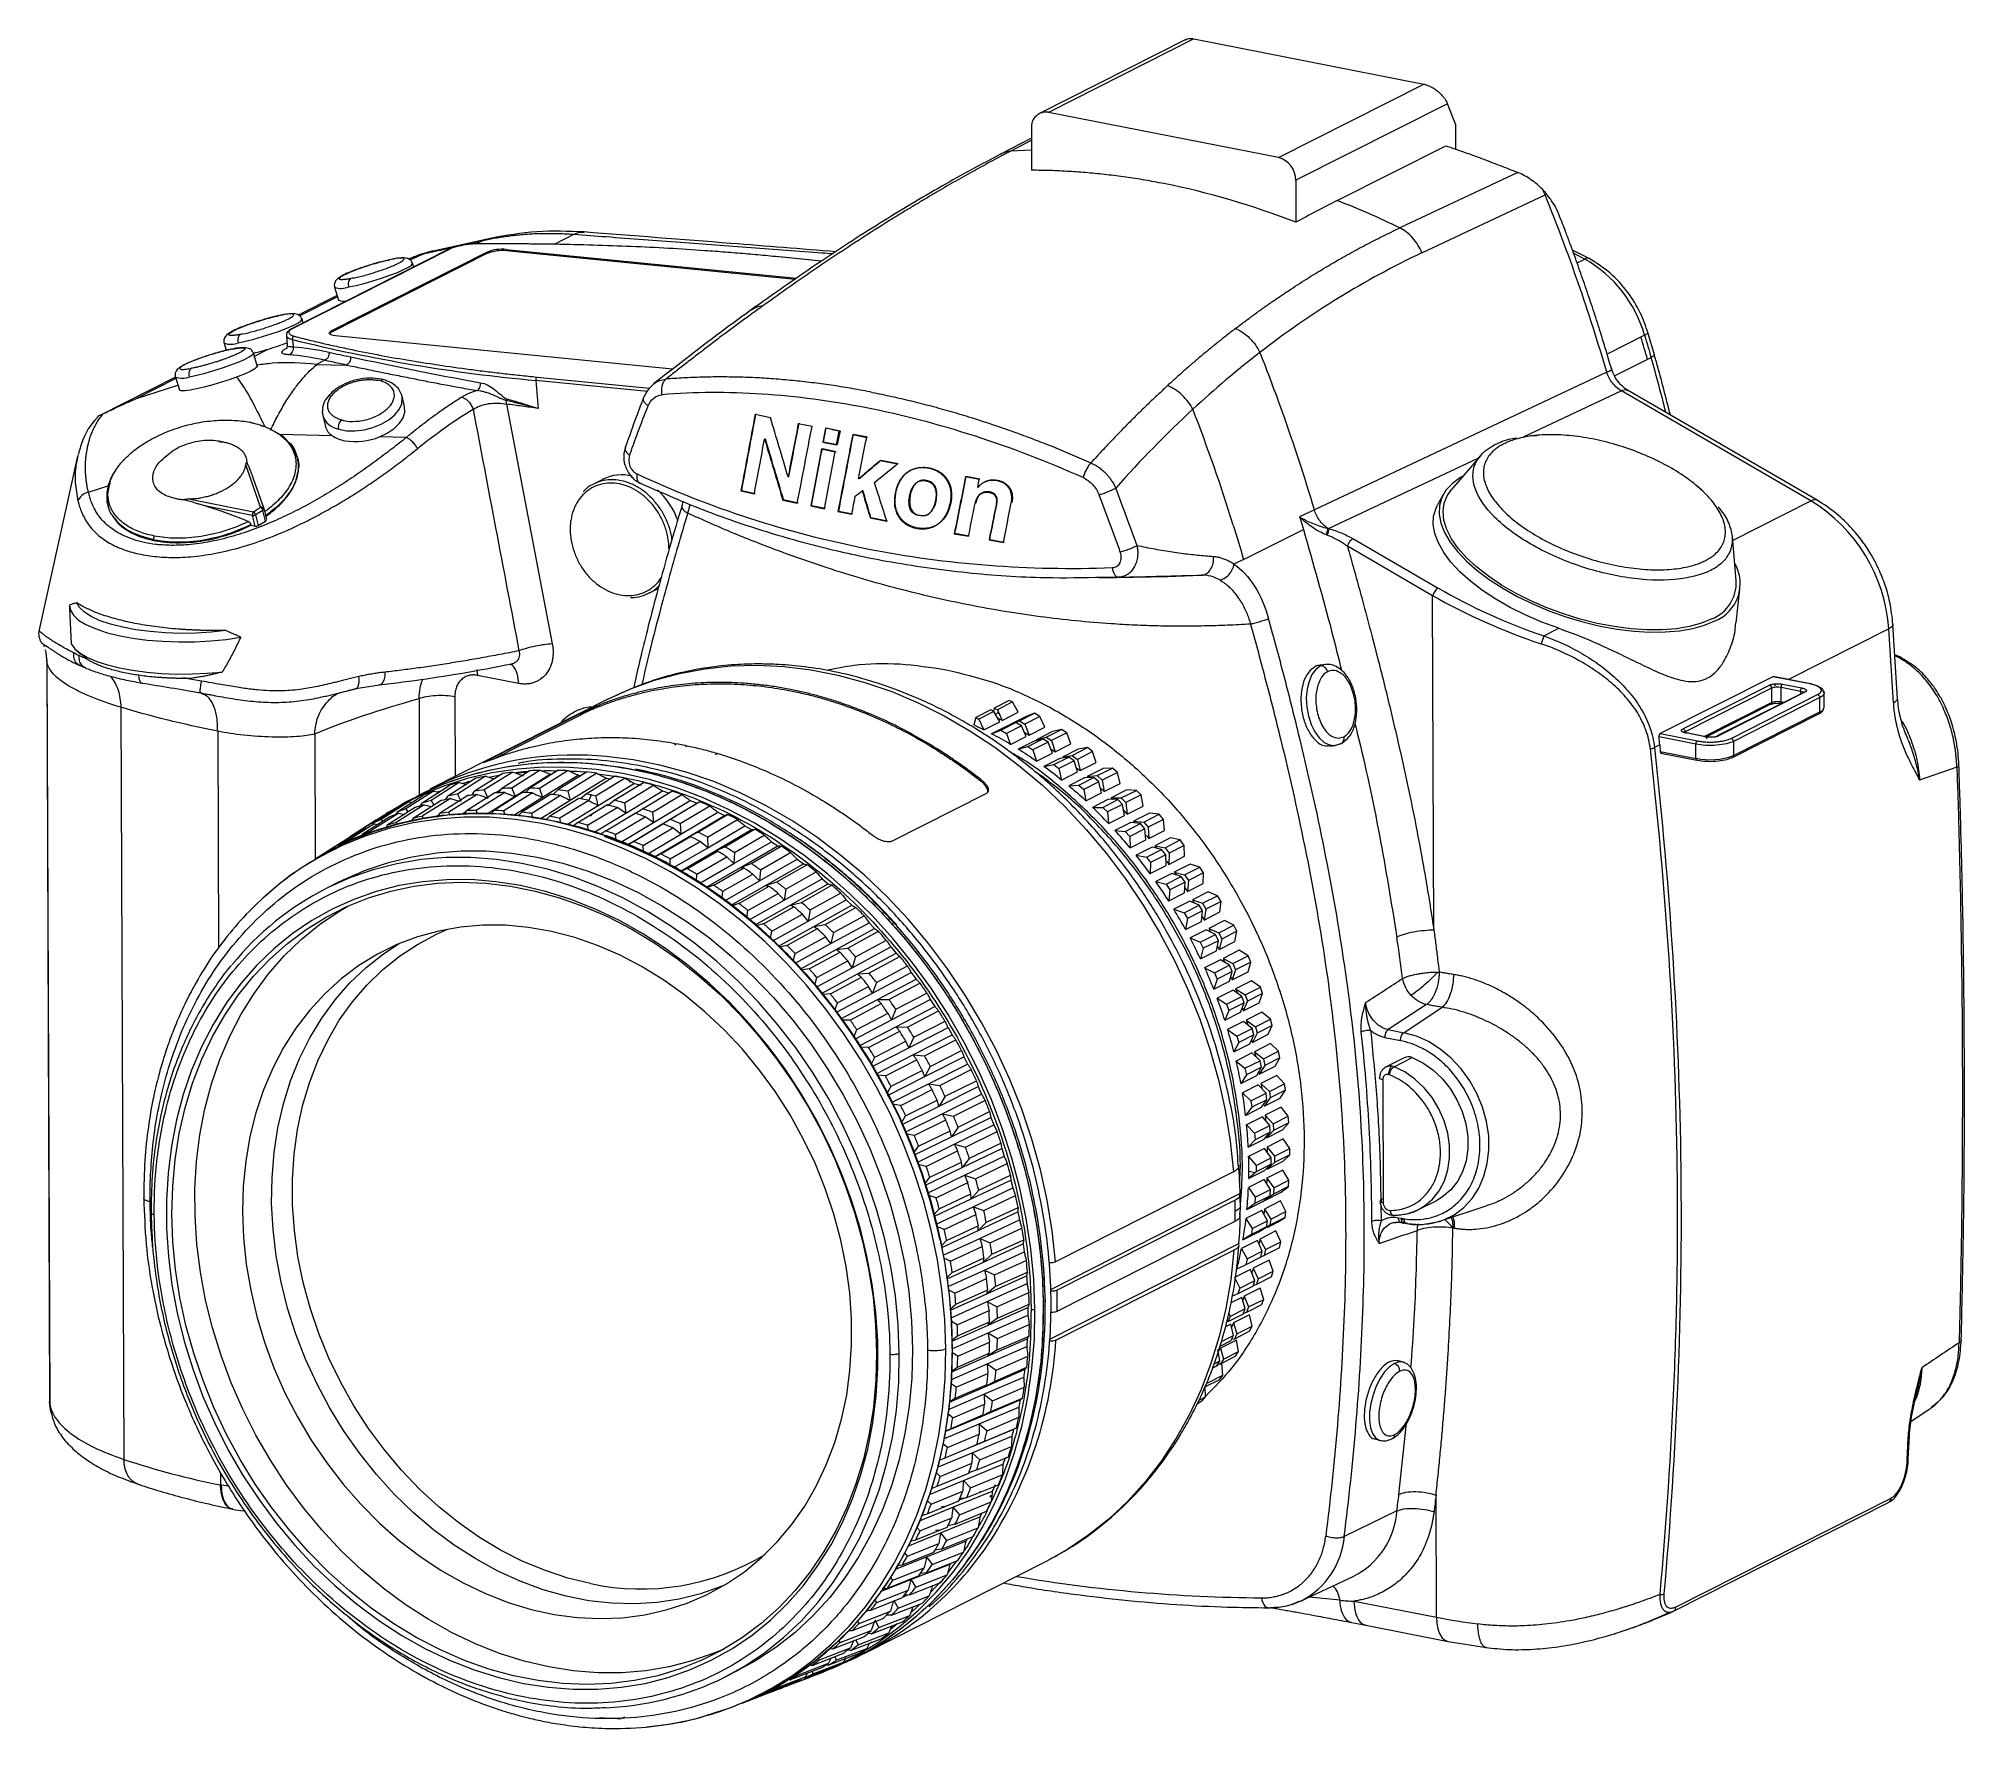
# Model space of a CAD drawing. Header units: millimetres. Extents: x -85 to 57, y -58 to 67.
import ezdxf

# ---------------------------------------------------------------- set-up
doc = ezdxf.new("R2010")
doc.units = ezdxf.units.MM

msp = doc.modelspace()

# ---------------------------------------------------------------- linework, layer by layer
at = {"color": 7, "linetype": 'Continuous', "lineweight": 15}
for p, q in [((-0.49, 66.66), (-11.25, 61.22)), ((0.1, 66.71), (-10.58, 61.3)), ((0.1, 66.71), (17.01, 63.37)), ((6.33, 57.97), (17.01, 63.37)), ((6.33, 57.97), (-10.58, 61.3)), ((18.74, 61.94), (7.6, 56.3)), ((19.36, 60.38), (18.74, 61.94)), ((-11.84, 60.13), (-11.83, 57.04)), ((19.36, 58.58), (19.36, 60.38)), ((-11.84, 59.41), (-14.12, 58.23)), ((10.65, 54.81), (18.62, 58.85)), ((23.92, 56.88), (15.25, 52.8)), ((7.6, 56.3), (7.61, 53.21)), ((16.87, 50.96), (25.93, 55.23)), ((-54.64, 51.25), (-66.25, 45.38)), ((-54.57, 51.26), (-66.17, 45.39)), ((-63.33, 45.22), (-51.85, 51.03)), ((-55.94, 51.09), (-56.87, 50.82)), ((-51.53, 52.05), (-55.84, 51.09)), ((-50.47, 51.21), (-29.11, 49.1)), ((-29.23, 49.01), (-50.46, 51.12)), ((29.17, 50.55), (27.94, 51.17)), ((-51.84, 50.93), (-63.32, 45.12)), ((-59.1, 50.44), (-59.16, 50.43)), ((-58.84, 50.5), (-58.74, 50.52)), ((-57.57, 50.53), (-57.64, 50.49)), ((-57.36, 50.2), (-57.37, 50.22)), ((-57.27, 49.92), (-57.35, 50.2)), ((-27.27, 50.36), (-30.65, 50.7)), ((-63.09, 48.43), (-62.79, 47.48)), ((-62.9, 47.83), (-65.76, 46.38)), ((-67.22, 46.33), (-67.29, 46.32)), ((-66.97, 46.39), (-66.86, 46.41)), ((-65.48, 46.09), (-65.49, 46.11)), ((-65.39, 45.81), (-65.48, 46.09)), ((-71.21, 44.32), (-71.05, 43.79)), ((-66.63, 44.95), (-66.63, 44.89)), ((-66.63, 44.93), (-66.63, 44.89)), ((-66.63, 44.89), (-66.58, 44.17)), ((-66.19, 44.59), (-66.14, 44.06)), ((-38.23, 42.41), (-63.02, 44.86)), ((33.25, 44.9), (30.49, 43.51)), ((33.97, 43.45), (33.49, 45.1)), ((-68.77, 42.65), (-69.06, 43.59)), ((-63.82, 43.06), (-64.4, 42.76)), ((-64.4, 42.76), (-62.23, 42.71)), ((31.04, 41.91), (33.72, 43.27)), ((-74.79, 41.81), (-80.4, 38.97)), ((-74.79, 41.83), (-74.5, 40.88)), ((-48.29, 41.58), (-48.13, 39.52)), ((-39.85, 41.09), (-39.63, 41.31)), ((30.46, 42.19), (8.96, 32.06)), ((-57.94, 39.65), (-58.13, 40.43)), ((-50.45, 39.84), (-47.08, 22.19)), ((45.48, 32.72), (31.54, 40.81)), ((45.94, 32.76), (32, 40.86)), ((-69.02, 38.41), (-69.28, 38.49)), ((-68.14, 38.13), (-68.53, 38.25)), ((-63.96, 39.09), (-63.96, 38.98)), ((-63.96, 38.99), (-63.76, 38.2)), ((-32.16, 39.1), (-31.04, 38.85)), ((-71.54, 37.07), (-71.25, 37.06)), ((-57.81, 37.38), (-59.79, 37.43)), ((-31.47, 37.26), (-31.41, 37.29)), ((-26.99, 38.06), (-27.19, 37.04)), ((-27.19, 37.04), (-27.13, 37.06)), ((-27.19, 37.04), (-26.17, 36.83)), ((-27.13, 37.06), (-26.93, 38.09)), ((-27.13, 37.06), (-26.12, 36.86)), ((-24.98, 37.6), (-23.96, 37.39)), ((-24.93, 37.62), (-23.91, 37.42)), ((25.31, 37.51), (24.85, 37.5)), ((25.46, 37.55), (24.98, 37.51)), ((-81.99, 36), (-84.83, 23.13)), ((21.17, 36.04), (19.05, 33.55)), ((-68.53, 32.25), (-69.62, 35.36)), ((-69.08, 34.37), (-68.3, 32.15)), ((-43.36, 34.3), (-44.06, 33.95)), ((-29.68, 34.51), (-29.71, 34.62)), ((-81.19, 33.35), (-79.66, 33.85)), ((-79.82, 32.78), (-79.77, 32.4)), ((-79.66, 33.85), (-79.79, 33.24)), ((-73.83, 32.86), (-69.06, 31.92)), ((-37.47, 32.69), (-37.56, 32.34)), ((-33.21, 33.46), (-33.15, 33.48)), ((-33.21, 33.46), (-32.22, 33.24)), ((-33.15, 33.48), (-32.17, 33.26)), ((18.46, 33.21), (18.02, 32.43)), ((37.45, 33.51), (37.09, 33.82)), ((-69.12, 31.65), (-72.54, 32.32)), ((-68.92, 30.86), (-69.12, 31.65)), ((-69.06, 31.92), (-68.53, 32.25)), ((-68.37, 32.02), (-68.9, 31.69)), ((-68.9, 31.69), (-68.7, 30.9)), ((-68.7, 30.9), (-68.18, 31.23)), ((-68.38, 32.24), (-68.32, 32.06)), ((-68.18, 31.23), (-68.37, 32.02)), ((-68.3, 32.15), (-68.1, 31.36)), ((-26.07, 31.94), (-26.01, 31.97)), ((-26.07, 31.94), (-25.05, 31.74)), ((-26.01, 31.97), (-25, 31.76)), ((8.96, 32.06), (7.88, 31.55)), ((-69.25, 30.92), (-68.92, 30.86)), ((3.75, 28.41), (8.16, 30.6)), ((11.79, 29.94), (18.06, 26.3)), ((39.98, 26.83), (39.7, 30.09)), ((3.75, 28.41), (3.05, 28.06)), ((17.66, 25.74), (11.39, 29.38)), ((-8.04, 27.09), (-5.43, 27.1)), ((-6.84, 27.05), (-1.83, 27.16)), ((-6.59, 27.1), (-5.49, 27.11)), ((-5.48, 27.1), (-5.32, 27.11)), ((-39.99, 25.92), (-39.3, 26.27)), ((17.75, 1.13), (17.66, 25.74)), ((39.98, 23.75), (40.26, 26.21)), ((-82.59, 25.01), (-82.59, 24.8)), ((-82.58, 24.8), (-82.46, 22.19)), ((-84.82, 23.13), (-84.82, 23.13)), ((25.83, 22.78), (26.94, 23.34)), ((51.54, 17.86), (51.2, 23.3)), ((51.85, 18.16), (51.51, 23.63)), ((-84.5, 22.08), (-84.47, 22)), ((-84.46, 22.15), (-84.46, 22.15)), ((-84.32, 21.53), (-84.26, 20.94)), ((-82.09, 21.73), (-81.75, 21.43)), ((-81.72, 21.47), (-81.3, 21.08)), ((52.01, 21.24), (51.65, 21.4)), ((-84.26, 20.97), (-84.05, -33.57)), ((-84.24, 20.82), (-84.04, -33.72)), ((-81.81, 20.6), (-81.41, 20.43)), ((-49.56, 19.29), (-52.57, 19.88)), ((9.75, 20.68), (9.38, 20.63)), ((-73.04, 18.63), (-72.37, 18.48)), ((-72.86, 18.57), (-72.96, 18.6)), ((-72.96, 18.59), (-72.18, 18.45)), ((-72.83, 18.52), (-72.96, 18.59)), ((-72.17, 18.45), (-72.3, 18.47)), ((-63.71, 18.36), (-63.01, 18.53)), ((-63.04, 18.52), (-61.46, 18.92)), ((-61.52, 18.91), (-59.78, 19.19)), ((42.67, 19.78), (34.39, 15.6)), ((36.06, 15.94), (42.42, 19.16)), ((42.59, 18.94), (36.23, 15.72)), ((44.95, 18.63), (38.59, 15.42)), ((45.04, 18.64), (38.68, 15.43)), ((39.61, 15.24), (45.97, 18.46)), ((42.59, 18.94), (42.59, 17.89)), ((45.41, 19.25), (42.67, 19.78)), ((45.45, 19.25), (42.7, 19.79)), ((44.71, 18.7), (43.28, 18.99)), ((43.28, 17.94), (43.28, 18.99)), ((43.38, 19.23), (44.82, 18.95)), ((46.45, 18.57), (46.38, 18.75)), ((46.45, 17.53), (46.45, 18.58)), ((-78.8, 17.53), (-78.58, -37.8)), ((-42.99, 18.12), (-56.08, 11.5)), ((-45.01, 17.07), (-51.95, 13.56)), ((-42.99, 18.12), (-42.89, 18.17)), ((-14.83, 17.34), (-15.94, 16.77)), ((-14.6, 17.23), (-15.71, 16.66)), ((-13.47, 18.02), (-14.58, 17.46)), ((-14.26, 17.15), (-14.49, 17.03)), ((-13.24, 17.92), (-14.35, 17.35)), ((-13.99, 16.56), (-12.82, 17.16)), ((-12.73, 16.53), (-11.62, 17.09)), ((37.77, 15.35), (42.51, 17.75)), ((39.71, 13.83), (46.06, 17.05)), ((46.14, 18.24), (39.78, 15.02)), ((39.78, 13.98), (46.14, 17.19)), ((46.14, 17.19), (46.14, 18.24)), ((-51.43, 13.71), (-44.97, 16.98)), ((-15.94, 16.77), (-16.09, 16.23)), ((-15.94, 16.77), (-15.71, 16.66)), ((-15.71, 16.66), (-15.35, 15.87)), ((-15.35, 15.87), (-14.18, 16.47)), ((-13.61, 16.17), (-14.77, 15.58)), ((-14.77, 15.58), (-14.1, 15.84)), ((-14.1, 15.84), (-12.98, 16.4)), ((-14.1, 15.84), (-13.69, 15.61)), ((-12.58, 16.17), (-13.69, 15.61)), ((-13.69, 15.61), (-13.39, 14.8)), ((-12.24, 16.86), (-13.41, 16.27)), ((-13.41, 16.27), (-12.73, 16.53)), ((-12.73, 16.53), (-12.33, 16.3)), ((-11.22, 16.86), (-12.33, 16.3)), ((-12.33, 16.3), (-12.02, 15.49)), ((-12.02, 15.49), (-10.86, 16.08)), ((-10.29, 15.74), (-11.46, 15.14)), ((-10.76, 15.34), (-9.64, 15.9)), ((-9.25, 15.64), (-10.37, 15.08)), ((34.39, 15.6), (37.13, 15.06)), ((37.71, 15.35), (36.28, 15.64)), ((36.28, 15.64), (36.32, 15.64)), ((37.75, 15.36), (36.32, 15.64)), ((-37.27, 14.61), (-37.2, 14.69)), ((-13.39, 14.8), (-12.22, 15.39)), ((-11.65, 15.05), (-12.82, 14.46)), ((-12.82, 14.46), (-12.12, 14.65)), ((-12.12, 14.65), (-11.01, 15.21)), ((-12.12, 14.65), (-11.73, 14.39)), ((-10.61, 14.96), (-11.73, 14.39)), ((-11.73, 14.39), (-11.47, 13.56)), ((-11.46, 15.14), (-10.76, 15.34)), ((-10.76, 15.34), (-10.37, 15.08)), ((-10.37, 15.08), (-10.11, 14.25)), ((-10.11, 14.25), (-8.94, 14.84)), ((-8.4, 14.46), (-9.56, 13.86)), ((-8.84, 13.99), (-7.73, 14.56)), ((-7.35, 14.27), (-8.46, 13.7)), ((10.12, 14.68), (10.5, 14.73)), ((10.45, 14.72), (10.96, 14.87)), ((34.36, 14.78), (33.97, 14.58)), ((37.02, 14.81), (34.31, 15.35)), ((34.36, 14.78), (34.39, 14.29)), ((34.39, 14.29), (37.02, 13.77)), ((37.02, 13.77), (37.02, 14.81)), ((39.78, 15.02), (39.78, 13.98)), ((-49.99, 12.76), (-52.08, 11.45)), ((-48.7, 12.87), (-50.78, 11.55)), ((-47.96, 12.9), (-50.06, 11.58)), ((-46.64, 12.9), (-48.74, 11.59)), ((-45.9, 12.87), (-48.01, 11.56)), ((-44.57, 12.76), (-46.68, 11.45)), ((-11.47, 13.56), (-10.3, 14.16)), ((-9.76, 13.77), (-10.93, 13.17)), ((-10.93, 13.17), (-10.2, 13.31)), ((-10.2, 13.31), (-9.09, 13.87)), ((-10.2, 13.31), (-9.83, 13.02)), ((-8.71, 13.58), (-9.83, 13.02)), ((-9.83, 13.02), (-9.63, 12.18)), ((-9.63, 12.18), (-8.46, 12.77)), ((-9.56, 13.86), (-8.84, 13.99)), ((-8.84, 13.99), (-8.46, 13.7)), ((-8.46, 13.7), (-8.26, 12.87)), ((-8.26, 12.87), (-7.09, 13.46)), ((-6.57, 13.02), (-7.74, 12.43)), ((-7, 12.5), (-5.89, 13.06)), ((34.44, 14.15), (37.09, 13.63)), ((56.21, 13.12), (53.47, 12.17)), ((-55.82, 11.36), (-57.86, 10.06)), ((-54.62, 11.78), (-56.66, 10.48)), ((-53.93, 11.99), (-55.99, 10.68)), ((-55.82, 11.36), (-55.4, 11.28)), ((-52.7, 12.31), (-54.75, 11)), ((-51.99, 12.46), (-54.06, 11.15)), ((-53.93, 11.99), (-53.4, 11.86)), ((-52.98, 11.09), (-52.79, 11.36)), ((-50.72, 12.67), (-52.79, 11.36)), ((-52.08, 11.45), (-51.81, 10.85)), ((-51.99, 12.46), (-51.35, 12.27)), ((-50.86, 11.46), (-51.22, 11.23)), ((-51.04, 11.24), (-50.78, 11.55)), ((-50.06, 11.58), (-49.82, 10.96)), ((-47.2, 12.6), (-49.82, 10.96)), ((-49.05, 11.25), (-48.74, 11.59)), ((-48.01, 11.56), (-47.79, 10.9)), ((-45.16, 12.54), (-47.8, 10.9)), ((-47.04, 11.1), (-46.68, 11.45)), ((-43.81, 12.68), (-45.94, 11.36)), ((-45.94, 11.36), (-45.76, 10.67)), ((-43.1, 12.31), (-45.76, 10.68)), ((-45.16, 12.54), (-44.95, 12.52)), ((-42.48, 12.46), (-44.6, 11.15)), ((-41.72, 12.32), (-43.86, 11.01)), ((-41.04, 11.93), (-43.71, 10.29)), ((-43.1, 12.31), (-42.8, 12.27)), ((-42.52, 10.69), (-40.38, 12)), ((-41.78, 10.49), (-39.63, 11.79)), ((-41.67, 9.75), (-38.97, 11.38)), ((-41.04, 11.93), (-40.53, 11.81)), ((-40.45, 10.07), (-38.3, 11.37)), ((-38.97, 11.38), (-38.47, 11.22)), ((-7.93, 12.34), (-9.1, 11.74)), ((-9.1, 11.74), (-8.36, 11.81)), ((-8.36, 11.81), (-7.25, 12.37)), ((-8.36, 11.81), (-8, 11.49)), ((-6.89, 12.05), (-8, 11.49)), ((-8, 11.49), (-7.85, 10.64)), ((-7.74, 12.43), (-7, 12.5)), ((-7, 12.5), (-6.64, 12.18)), ((-5.52, 12.74), (-6.64, 12.18)), ((-6.64, 12.18), (-6.49, 11.33)), ((-6.49, 11.33), (-5.32, 11.93)), ((-4.82, 11.45), (-5.99, 10.86)), ((-5.24, 10.86), (-4.13, 11.42)), ((-58.28, 10.25), (-60.3, 8.96)), ((-57.64, 10.57), (-59.67, 9.27)), ((-57.17, 10.15), (-59.22, 8.85)), ((-56.5, 10.35), (-58.56, 9.05)), ((-56.49, 11.09), (-58.52, 9.8)), ((-57.86, 10.06), (-57.7, 9.81)), ((-57.64, 10.57), (-57.36, 10.54)), ((-55.26, 10.67), (-57.32, 9.36)), ((-56.75, 10.32), (-56.66, 10.48)), ((-54.57, 10.82), (-56.64, 9.51)), ((-56.5, 10.35), (-55.96, 10.23)), ((-55.99, 10.68), (-55.79, 10.34)), ((-53.3, 11.03), (-55.37, 9.72)), ((-54.92, 10.75), (-54.75, 11)), ((-52.6, 11.12), (-54.68, 9.81)), ((-54.57, 10.82), (-53.93, 10.63)), ((-54.06, 11.15), (-53.77, 10.59)), ((-51.3, 11.23), (-53.38, 9.91)), ((-52.98, 11.09), (-53.02, 11.07)), ((-50.58, 11.26), (-52.67, 9.94)), ((-52.57, 9.68), (-52.67, 9.94)), ((-49.82, 10.96), (-51.87, 9.67)), ((-51.36, 9.94), (-51.61, 9.67)), ((-49.26, 11.26), (-51.36, 9.94)), ((-48.53, 11.23), (-50.64, 9.92)), ((-50.56, 9.65), (-50.64, 9.92)), ((-47.8, 10.9), (-49.91, 9.58)), ((-47.2, 11.12), (-49.31, 9.81)), ((-46.47, 11.04), (-48.59, 9.72)), ((-45.76, 10.68), (-47.97, 9.31)), ((-45.13, 10.82), (-47.26, 9.51)), ((-44.4, 10.68), (-46.53, 9.37)), ((-43.71, 10.29), (-45.99, 8.89)), ((-45.2, 9.05), (-43.06, 10.36)), ((-44.6, 11.15), (-45.01, 10.8)), ((-44.48, 8.86), (-42.32, 10.16)), ((-42.98, 10.34), (-42.52, 10.69)), ((-41.67, 9.75), (-42.32, 10.16)), ((-41.78, 10.49), (-41.67, 9.75)), ((-40.96, 9.73), (-40.45, 10.07)), ((-39.72, 9.81), (-37.55, 11.11)), ((-39.64, 9.05), (-36.93, 10.67)), ((-39.14, 8.85), (-36.43, 10.48)), ((-38.4, 9.29), (-36.23, 10.59)), ((-37.68, 8.97), (-35.5, 10.27)), ((-36.93, 10.67), (-36.43, 10.48)), ((-22.11, 7.67), (-15.17, 11.19)), ((-7.85, 10.64), (-6.68, 11.24)), ((-6.18, 10.76), (-7.35, 10.17)), ((-7.35, 10.17), (-6.6, 10.17)), ((-6.6, 10.17), (-5.49, 10.74)), ((-6.6, 10.17), (-6.26, 9.83)), ((-5.15, 10.39), (-6.26, 9.83)), ((-5.49, 10.74), (-6.18, 10.76)), ((-5.99, 10.86), (-5.88, 10.75)), ((-5.99, 10.86), (-5.24, 10.86)), ((-5.15, 10.39), (-5.49, 10.74)), ((-5.24, 10.86), (-4.9, 10.52)), ((-5, 9.57), (-5.15, 10.39)), ((-3.78, 11.08), (-4.9, 10.52)), ((-4.9, 10.52), (-4.81, 9.67)), ((-4.81, 9.67), (-3.64, 10.26)), ((-60.8, 8.63), (-62.82, 7.34)), ((-60.18, 8.95), (-62.21, 7.65)), ((-60, 9.25), (-62, 7.97)), ((-59.39, 9.63), (-61.4, 8.34)), ((-59.02, 9.47), (-61.05, 8.17)), ((-58.37, 9.73), (-60.42, 8.43)), ((-60.18, 8.95), (-59.85, 8.9)), ((-59.67, 9.27), (-59.56, 9.13)), ((-59.12, 9.82), (-59.35, 9.67)), ((-59.22, 8.85), (-59.29, 8.72)), ((-58.59, 9.64), (-58.52, 9.8)), ((-58.47, 8.89), (-58.56, 9.05)), ((-58.37, 9.73), (-57.94, 9.65)), ((-57.32, 9.36), (-57.46, 9.15)), ((-56.56, 9.35), (-56.64, 9.51)), ((-55.37, 9.72), (-55.57, 9.45)), ((-54.58, 9.58), (-54.68, 9.81)), ((-53.46, 9.81), (-53.66, 9.69)), ((-53.38, 9.91), (-53.56, 9.69)), ((-49.31, 9.81), (-49.6, 9.54)), ((-48.5, 9.38), (-48.59, 9.72)), ((-47.26, 9.51), (-47.56, 9.25)), ((-46.46, 9.02), (-46.53, 9.37)), ((-45.2, 9.05), (-45.55, 8.79)), ((-44.41, 8.48), (-44.48, 8.86)), ((-44.14, 9.7), (-44.29, 9.51)), ((-43.96, 8.36), (-41.67, 9.75)), ((-43.15, 8.44), (-40.99, 9.74)), ((-42.43, 8.18), (-40.26, 9.48)), ((-42.03, 7.61), (-39.64, 9.05)), ((-41.53, 7.42), (-39.14, 8.85)), ((-41.11, 7.66), (-38.94, 8.96)), ((-40.4, 7.36), (-38.22, 8.65)), ((-39.64, 9.05), (-40.26, 9.48)), ((-39.72, 9.81), (-39.64, 9.05)), ((-39.14, 8.85), (-38.4, 9.29)), ((-37.63, 8.19), (-38.22, 8.65)), ((-37.68, 8.97), (-37.63, 8.2)), ((-37.63, 8.2), (-34.9, 9.81)), ((-37.14, 7.96), (-34.41, 9.58)), ((-36.38, 8.35), (-34.2, 9.65)), ((-35.67, 7.98), (-33.47, 9.27)), ((-35.65, 7.19), (-32.91, 8.8)), ((-35.17, 6.92), (-32.43, 8.53)), ((-34.9, 9.81), (-34.41, 9.58)), ((-34.39, 7.27), (-32.2, 8.56)), ((-32.91, 8.8), (-32.43, 8.53)), ((-6.26, 9.83), (-6.17, 8.98)), ((-6.17, 8.98), (-5, 9.57)), ((-4.53, 9.06), (-5.7, 8.47)), ((-4.94, 8.4), (-3.83, 8.97)), ((-3.5, 8.6), (-4.62, 8.03)), ((-3.83, 8.97), (-4.53, 9.06)), ((-3.17, 9.75), (-4.34, 9.16)), ((-4.34, 9.16), (-4.21, 9.02)), ((-4.34, 9.16), (-3.58, 9.09)), ((-3.5, 8.6), (-3.83, 8.97)), ((-3.58, 9.09), (-2.46, 9.66)), ((-3.58, 9.09), (-3.26, 8.72)), ((-3.42, 7.78), (-3.5, 8.6)), ((-2.14, 9.28), (-3.26, 8.72)), ((-3.26, 8.72), (-3.22, 7.88)), ((-62.5, 7.64), (-64.51, 6.36)), ((-61.91, 8.01), (-63.92, 6.72)), ((-61.05, 8.17), (-61.13, 8.02)), ((-43.15, 8.44), (-43.51, 8.19)), ((-42.38, 7.75), (-42.43, 8.18)), ((-41.11, 7.66), (-41.52, 7.42)), ((-40.38, 6.93), (-40.4, 7.36)), ((-40.05, 6.76), (-37.63, 8.2)), ((-39.57, 6.52), (-37.14, 7.96)), ((-39.1, 6.74), (-36.92, 8.03)), ((-38.41, 6.38), (-36.21, 7.66)), ((-38.11, 5.76), (-35.65, 7.19)), ((-37.14, 7.96), (-36.38, 8.35)), ((-35.65, 7.19), (-36.21, 7.66)), ((-35.67, 7.98), (-35.65, 7.19)), ((-35.17, 6.92), (-34.39, 7.27)), ((-33.72, 6.05), (-30.96, 7.64)), ((-33.69, 6.85), (-31.49, 8.13)), ((-33.25, 5.74), (-30.49, 7.34)), ((-32.45, 6.04), (-30.24, 7.32)), ((-30.96, 7.64), (-30.49, 7.34)), ((-5.7, 8.47), (-4.94, 8.4)), ((-4.94, 8.4), (-4.62, 8.03)), ((-4.62, 8.03), (-4.58, 7.19)), ((-4.58, 7.19), (-3.42, 7.78)), ((-2.97, 7.24), (-4.14, 6.64)), ((-3.22, 7.88), (-2.05, 8.47)), ((-2.27, 7.08), (-2.97, 7.24)), ((-1.61, 7.92), (-2.78, 7.33)), ((-2.78, 7.33), (-2.65, 7.17)), ((-2.78, 7.33), (-2.02, 7.2)), ((-2.02, 7.2), (-0.91, 7.77)), ((-2.02, 7.2), (-1.72, 6.81)), ((-0.61, 7.37), (-1.72, 6.81)), ((-0.91, 7.77), (-1.61, 7.92)), ((-0.61, 7.37), (-0.91, 7.77)), ((-0.58, 6.57), (-0.61, 7.37)), ((-64.87, 6.13), (-65.27, 5.87)), ((-39.1, 6.74), (-39.55, 6.5)), ((-38.4, 5.91), (-38.41, 6.38)), ((-37.61, 5.49), (-35.17, 6.92)), ((-37.14, 5.66), (-34.94, 6.95)), ((-36.46, 5.25), (-34.25, 6.53)), ((-36.23, 4.6), (-33.72, 6.05)), ((-35.78, 4.28), (-33.25, 5.74)), ((-35.21, 4.44), (-33, 5.72)), ((-33.72, 6.05), (-34.25, 6.53)), ((-33.69, 6.85), (-33.72, 6.05)), ((-33.25, 5.74), (-32.45, 6.04)), ((-31.84, 4.76), (-29.06, 6.35)), ((-31.77, 5.57), (-29.55, 6.84)), ((-31.39, 4.42), (-28.61, 6.01)), ((-30.57, 4.68), (-28.35, 5.95)), ((-29.06, 6.35), (-28.61, 6.01)), ((-4.14, 6.64), (-3.38, 6.51)), ((-3.38, 6.51), (-2.27, 7.08)), ((-3.38, 6.51), (-3.08, 6.12)), ((-3.08, 6.12), (-3.11, 5.29)), ((-3.11, 5.29), (-1.94, 5.88)), ((-1.97, 6.68), (-3.08, 6.12)), ((-1.97, 6.68), (-2.27, 7.08)), ((-1.94, 5.88), (-1.97, 6.68)), ((-1.72, 6.81), (-1.75, 5.97)), ((-1.75, 5.97), (-0.58, 6.57)), ((-0.17, 5.99), (-1.34, 5.4)), ((-0.58, 5.2), (0.54, 5.77)), ((0.54, 5.77), (-0.17, 5.99)), ((0.81, 5.35), (0.54, 5.77)), ((-62.74, 4.69), (-63.7, 4.2)), ((-37.14, 5.66), (-37.57, 5.47)), ((-36.47, 4.76), (-36.46, 5.25)), ((-35.21, 4.44), (-35.73, 4.25)), ((-34.55, 3.99), (-32.33, 5.25)), ((-34.36, 3.32), (-31.84, 4.76)), ((-33.92, 2.97), (-31.39, 4.42)), ((-33.35, 3.09), (-31.13, 4.36)), ((-31.84, 4.76), (-32.33, 5.25)), ((-31.77, 5.57), (-31.84, 4.76)), ((-31.39, 4.42), (-30.57, 4.68)), ((-30.02, 3.34), (-27.23, 4.92)), ((-29.91, 4.16), (-27.68, 5.42)), ((-29.58, 2.97), (-26.79, 4.55)), ((-28.75, 3.18), (-26.52, 4.44)), ((-27.23, 4.92), (-26.79, 4.55)), ((-1.53, 5.3), (-2.7, 4.71)), ((-2.7, 4.71), (-1.94, 4.52)), ((-1.94, 4.52), (-0.83, 5.08)), ((-1.94, 4.52), (-1.66, 4.1)), ((-0.55, 4.66), (-1.66, 4.1)), ((-0.83, 5.08), (-1.53, 5.3)), ((-1.34, 5.4), (-0.58, 5.2)), ((-0.55, 4.66), (-0.83, 5.08)), ((-0.58, 5.2), (-0.3, 4.79)), ((-0.58, 3.87), (-0.55, 4.66)), ((-0.3, 4.79), (-0.38, 3.97)), ((-0.38, 3.97), (0.79, 4.56)), ((0.81, 5.35), (-0.3, 4.79)), ((0.79, 4.56), (0.81, 5.35)), ((-34.59, 3.51), (-34.55, 3.99)), ((-33.35, 3.09), (-33.86, 2.93)), ((-32.71, 2.58), (-30.47, 3.84)), ((-32.61, 1.89), (-30.02, 3.34)), ((-32.12, 1.54), (-29.58, 2.97)), ((-31.55, 1.61), (-29.31, 2.86)), ((-30.02, 3.34), (-30.47, 3.84)), ((-29.91, 4.16), (-30.02, 3.34)), ((-29.58, 2.97), (-28.75, 3.18)), ((-28.27, 1.8), (-25.46, 3.36)), ((-28.12, 2.62), (-25.88, 3.86)), ((-27.85, 1.4), (-25.04, 2.96)), ((-25.46, 3.36), (-25.04, 2.96)), ((-1.66, 4.1), (-1.75, 3.28)), ((-1.75, 3.28), (-0.58, 3.87)), ((-0.2, 3.27), (-1.37, 2.68)), ((-0.62, 2.42), (0.49, 2.98)), ((0.49, 2.98), (-0.2, 3.27)), ((1.16, 3.96), (-0.01, 3.37)), ((-0.01, 3.37), (0.74, 3.11)), ((0.74, 2.55), (0.49, 2.98)), ((0.74, 3.11), (1.85, 3.67)), ((0.74, 3.11), (0.99, 2.68)), ((2.1, 3.24), (0.99, 2.68)), ((1.85, 3.67), (1.16, 3.96)), ((2.1, 3.24), (1.85, 3.67)), ((2.02, 2.47), (2.1, 3.24)), ((-32.78, 2.02), (-32.71, 2.58)), ((-31.55, 1.61), (-32.11, 1.46)), ((-30.93, 1.06), (-28.69, 2.3)), ((-30.86, 0.36), (-28.27, 1.8)), ((-28.27, 1.8), (-28.69, 2.3)), ((-28.12, 2.62), (-28.27, 1.8)), ((-27.85, 1.4), (-27.01, 1.56)), ((-27.01, 1.56), (-24.76, 2.81)), ((-26.6, 0.14), (-23.78, 1.68)), ((-26.41, 0.95), (-24.15, 2.19)), ((-23.78, 1.68), (-23.38, 1.25)), ((-1.37, 2.68), (-0.62, 2.42)), ((-0.62, 2.42), (-0.37, 1.99)), ((-0.37, 1.99), (-0.51, 1.19)), ((-0.51, 1.19), (0.66, 1.78)), ((0.74, 2.55), (-0.37, 1.99)), ((0.66, 1.78), (0.74, 2.55)), ((0.99, 2.68), (0.85, 1.88)), ((0.85, 1.88), (2.02, 2.47)), ((2.36, 1.84), (1.19, 1.25)), ((1.93, 0.93), (3.04, 1.49)), ((3.04, 1.49), (2.36, 1.84)), ((3.26, 1.05), (3.04, 1.49)), ((-31.03, 0.52), (-30.93, 1.06)), ((-30.44, -0.04), (-27.85, 1.4)), ((-29.82, 0), (-27.57, 1.25)), ((-29.23, -0.59), (-26.98, 0.64)), ((-29.22, -1.29), (-26.6, 0.14)), ((-26.6, 0.14), (-26.98, 0.64)), ((-26.41, 0.95), (-26.6, 0.14)), ((-26.2, -0.29), (-23.38, 1.25)), ((-25.35, -0.18), (-23.09, 1.06)), ((-24.78, -0.83), (-22.51, 0.4)), ((1, 1.15), (-0.17, 0.56)), ((-0.17, 0.56), (0.57, 0.24)), ((0.57, 0.24), (1.68, 0.81)), ((0.57, 0.24), (0.79, -0.2)), ((1.9, 0.36), (0.79, -0.2)), ((1.68, 0.81), (1, 1.15)), ((1.19, 1.25), (1.93, 0.93)), ((1.9, 0.36), (1.68, 0.81)), ((1.76, -0.39), (1.9, 0.36)), ((1.93, 0.93), (2.15, 0.48)), ((2.15, 0.48), (1.95, -0.29)), ((1.95, -0.29), (3.12, 0.3)), ((3.26, 1.05), (2.15, 0.48)), ((3.12, 0.3), (3.26, 1.05)), ((-29.82, 0), (-30.37, -0.11)), ((-29.37, -1.15), (-29.23, -0.59)), ((-28.84, -1.73), (-26.2, -0.29)), ((-28.18, -1.72), (-25.92, -0.49)), ((-27.62, -2.35), (-25.35, -1.13)), ((-26.2, -0.29), (-25.35, -0.18)), ((-25.02, -1.63), (-25.35, -1.13)), ((-25.02, -1.63), (-22.18, -0.1)), ((-24.78, -0.83), (-25.02, -1.63)), ((-24.64, -2.09), (-21.8, -0.56)), ((-23.79, -2.03), (-21.52, -0.8)), ((-22.18, -0.1), (-21.8, -0.56)), ((0.79, -0.2), (0.59, -0.98)), ((0.59, -0.98), (1.76, -0.39)), ((2.06, -1.04), (0.89, -1.63)), ((2.73, -1.44), (2.06, -1.04)), ((3.42, -0.35), (2.25, -0.94)), ((2.25, -0.94), (2.97, -1.32)), ((2.97, -1.32), (4.09, -0.75)), ((2.97, -1.32), (3.17, -1.78)), ((4.28, -1.21), (3.17, -1.78)), ((-28.18, -1.72), (-28.78, -1.8)), ((-27.77, -2.88), (-27.62, -2.35)), ((-27.63, -3.04), (-25.02, -1.63)), ((-27.24, -3.49), (-24.64, -2.09)), ((-26.62, -3.55), (-24.35, -2.33)), ((-24.64, -2.09), (-23.79, -2.03)), ((-23.53, -3.51), (-20.68, -1.99)), ((-23.25, -2.71), (-23.53, -3.51)), ((-23.25, -2.71), (-20.97, -1.5)), ((-23.17, -3.98), (-20.32, -2.47)), ((-22.32, -3.97), (-20.04, -2.76)), ((-20.68, -1.99), (-20.32, -2.47)), ((0.89, -1.63), (1.61, -2.01)), ((1.81, -2.47), (1.56, -3.22)), ((1.56, -3.22), (2.72, -2.62)), ((1.61, -2.01), (2.73, -1.44)), ((1.61, -2.01), (1.81, -2.47)), ((2.92, -1.9), (1.81, -2.47)), ((2.72, -2.62), (2.92, -1.9)), ((2.92, -1.9), (2.73, -1.44)), ((3.17, -1.78), (2.92, -2.53)), ((2.92, -2.53), (4.09, -1.94)), ((4.34, -2.6), (3.17, -3.19)), ((4.99, -3.06), (4.34, -2.6)), ((-26.62, -3.55), (-27.16, -3.59)), ((-26.29, -4.76), (-26.1, -4.22)), ((-26.18, -4.91), (-23.53, -3.51)), ((-26.1, -4.22), (-23.82, -3.01)), ((-25.85, -5.4), (-23.17, -3.98)), ((-23.53, -3.51), (-23.82, -3.01)), ((-23.17, -3.98), (-22.32, -3.97)), ((-22.14, -5.47), (-19.28, -3.98)), ((-21.82, -4.68), (-19.53, -3.49)), ((-19.28, -3.98), (-18.95, -4.48)), ((2.98, -3.29), (1.81, -3.88)), ((1.81, -3.88), (2.51, -4.31)), ((2.51, -4.31), (3.63, -3.75)), ((3.79, -4.22), (2.68, -4.78)), ((3.63, -3.75), (2.98, -3.29)), ((3.17, -3.19), (3.88, -3.62)), ((3.54, -4.91), (3.79, -4.22)), ((3.79, -4.22), (3.63, -3.75)), ((4.04, -4.09), (3.73, -4.81)), ((3.73, -4.81), (4.9, -4.22)), ((3.88, -3.62), (4.99, -3.06)), ((3.88, -3.62), (4.04, -4.09)), ((5.15, -3.53), (4.04, -4.09)), ((4.9, -4.22), (5.15, -3.53)), ((5.15, -3.53), (4.99, -3.06)), ((-25.17, -5.48), (-25.79, -5.49)), ((-25.17, -5.48), (-22.89, -4.27)), ((-24.79, -6.86), (-22.14, -5.47)), ((-24.68, -6.18), (-22.39, -4.98)), ((-22.14, -5.47), (-22.39, -4.98)), ((-21.82, -4.68), (-22.14, -5.47)), ((-21.81, -5.97), (-18.95, -4.48)), ((-20.96, -6), (-18.67, -4.81)), ((-20.5, -6.75), (-18.2, -5.57)), ((2.68, -4.78), (2.37, -5.5)), ((2.37, -5.5), (3.54, -4.91)), ((2.51, -4.31), (2.68, -4.78)), ((3.75, -5.58), (2.58, -6.17)), ((4.38, -6.09), (3.75, -5.58)), ((5.11, -4.89), (3.94, -5.48)), ((3.94, -5.48), (4.63, -5.97)), ((4.63, -5.97), (5.74, -5.41)), ((5.74, -5.41), (5.11, -4.89)), ((5.87, -5.88), (5.74, -5.41)), ((17.21, -4.34), (14.39, -6.18)), ((15.54, -6.41), (18.36, -4.54)), ((-24.89, -6.7), (-24.68, -6.18)), ((-24.47, -7.36), (-21.81, -5.97)), ((-23.82, -7.5), (-21.53, -6.3)), ((-23.37, -8.22), (-21.07, -7.04)), ((-21.81, -5.97), (-20.96, -6)), ((-20.86, -7.52), (-21.07, -7.04)), ((-20.86, -7.52), (-17.98, -6.04)), ((-20.5, -6.75), (-20.86, -7.52)), ((-20.56, -8.04), (-17.68, -6.56)), ((-19.71, -8.12), (-17.41, -6.93)), ((-17.98, -6.04), (-17.68, -6.56)), ((2.58, -6.17), (3.26, -6.66)), ((3.26, -6.66), (4.38, -6.09)), ((3.26, -6.66), (3.4, -7.13)), ((4.51, -6.57), (3.4, -7.13)), ((4.21, -7.22), (4.51, -6.57)), ((4.35, -6.93), (4.4, -7.13)), ((4.51, -6.57), (4.38, -6.09)), ((4.76, -6.45), (4.4, -7.13)), ((4.4, -7.13), (5.57, -6.53)), ((4.63, -5.97), (4.76, -6.45)), ((5.87, -5.88), (4.76, -6.45)), ((5.57, -6.53), (5.87, -5.88)), ((15.29, -7), (14.15, -6.78)), ((14.39, -6.18), (15.54, -6.41)), ((-23.82, -7.5), (-24.45, -7.47)), ((-23.62, -8.76), (-23.37, -8.22)), ((-23.5, -8.88), (-20.86, -7.52)), ((-23.22, -9.41), (-20.56, -8.04)), ((-22.58, -9.59), (-20.28, -8.41)), ((-20.56, -8.04), (-19.71, -8.12)), ((-19.69, -9.64), (-16.81, -8.18)), ((-19.29, -8.89), (-16.98, -7.72)), ((-16.81, -8.18), (-16.54, -8.72)), ((3.4, -7.13), (3.04, -7.81)), ((3.04, -7.81), (4.21, -7.22)), ((4.37, -7.9), (3.2, -8.5)), ((3.2, -8.5), (3.86, -9.03)), ((3.86, -9.03), (4.97, -8.47)), ((4.97, -8.47), (4.37, -7.9)), ((5.74, -7.21), (4.57, -7.81)), ((4.57, -7.81), (5.22, -8.34)), ((5.07, -8.95), (4.97, -8.47)), ((5.22, -8.34), (6.33, -7.78)), ((5.22, -8.34), (5.32, -8.82)), ((6.43, -8.26), (5.32, -8.82)), ((6.33, -7.78), (5.74, -7.21)), ((6.08, -8.87), (6.43, -8.26)), ((6.43, -8.26), (6.33, -7.78)), ((15.56, -8.26), (14.23, -8.93)), ((14.82, -8.92), (16.16, -8.24)), ((-22.58, -9.59), (-23.21, -9.54)), ((-22.42, -11.02), (-19.69, -9.64)), ((-22.17, -10.35), (-19.87, -9.18)), ((-19.69, -9.64), (-19.87, -9.18)), ((-19.29, -8.89), (-19.69, -9.64)), ((-19.42, -10.17), (-16.54, -8.72)), ((-18.58, -10.3), (-16.27, -9.13)), ((3.96, -9.51), (3.55, -10.15)), ((3.55, -10.15), (4.72, -9.56)), ((3.86, -9.03), (3.96, -9.51)), ((5.07, -8.95), (3.96, -9.51)), ((4.72, -9.56), (5.07, -8.95)), ((4.88, -9.29), (4.91, -9.46)), ((5.32, -8.82), (4.91, -9.46)), ((4.91, -9.46), (6.08, -8.87)), ((6.2, -9.56), (5.03, -10.15)), ((6.77, -10.17), (6.2, -9.56)), ((-22.48, -10.91), (-22.17, -10.35)), ((-22.14, -11.55), (-19.42, -10.17)), ((-21.46, -11.76), (-19.15, -10.59)), ((-19.42, -10.17), (-18.58, -10.3)), ((-18.64, -11.82), (-15.75, -10.38)), ((-18.2, -11.09), (-18.64, -11.82)), ((-18.4, -12.37), (-15.51, -10.93)), ((-18.2, -11.09), (-15.89, -9.94)), ((-15.75, -10.38), (-15.51, -10.93)), ((4.84, -10.24), (3.67, -10.84)), ((3.67, -10.84), (4.29, -11.42)), ((4.29, -11.42), (5.41, -10.86)), ((5.41, -10.86), (4.84, -10.24)), ((5.03, -10.15), (5.65, -10.73)), ((5.72, -11.21), (5.27, -11.81)), ((5.27, -11.81), (6.44, -11.22)), ((5.47, -11.34), (5.41, -10.86)), ((5.65, -10.73), (6.77, -10.17)), ((5.65, -10.73), (5.72, -11.21)), ((6.84, -10.65), (5.72, -11.21)), ((6.44, -11.22), (6.84, -10.65)), ((6.84, -10.65), (6.77, -10.17)), ((-21.46, -11.76), (-22.08, -11.67)), ((-21.41, -13.05), (-21.1, -12.53)), ((-21.36, -13.17), (-18.64, -11.82)), ((-21.14, -13.73), (-18.4, -12.37)), ((-21.1, -12.53), (-18.78, -11.38)), ((-18.65, -11.82), (-18.78, -11.38)), ((-18.41, -12.37), (-17.57, -12.54)), ((-17.72, -14.06), (-14.82, -12.64)), ((-17.57, -12.54), (-15.26, -11.39)), ((-17.24, -13.35), (-14.92, -12.21)), ((-14.82, -12.64), (-14.61, -13.2)), ((3.9, -12.5), (5.07, -11.9)), ((4.36, -11.9), (3.9, -12.5)), ((5.15, -12.59), (3.98, -13.18)), ((4.29, -11.42), (4.36, -11.9)), ((5.47, -11.34), (4.36, -11.9)), ((5.07, -11.9), (5.47, -11.34)), ((5.68, -13.24), (5.15, -12.59)), ((6.51, -11.9), (5.34, -12.49)), ((5.34, -12.49), (5.93, -13.12)), ((5.93, -13.12), (7.04, -12.55)), ((7.04, -12.55), (6.51, -11.9)), ((7.08, -13.03), (7.04, -12.55)), ((-20.46, -13.98), (-21.09, -13.85)), ((-20.46, -13.98), (-18.15, -12.83)), ((-20.4, -15.37), (-17.72, -14.06)), ((-20.14, -14.77), (-17.82, -13.63)), ((-17.72, -14.06), (-17.82, -13.63)), ((-17.24, -13.35), (-17.72, -14.06)), ((-17.52, -14.62), (-14.62, -13.2)), ((-16.69, -14.83), (-14.37, -13.69)), ((3.98, -13.18), (4.56, -13.81)), ((4.56, -13.81), (5.68, -13.24)), ((4.56, -13.81), (4.6, -14.29)), ((5.71, -13.72), (4.6, -14.29)), ((5.27, -14.24), (5.71, -13.72)), ((5.46, -14.14), (6.63, -13.55)), ((5.96, -13.6), (5.46, -14.14)), ((5.71, -13.72), (5.68, -13.24)), ((5.93, -13.12), (5.96, -13.6)), ((7.08, -13.03), (5.96, -13.6)), ((6.63, -13.55), (7.08, -13.03)), ((-20.46, -15.23), (-20.14, -14.77)), ((-20.19, -15.93), (-17.52, -14.62)), ((-19.59, -16.25), (-17.27, -15.11)), ((-17.52, -14.62), (-16.69, -14.83)), ((-16.93, -16.33), (-14.03, -14.93)), ((-16.76, -16.9), (-13.85, -15.5)), ((-16.41, -15.65), (-14.09, -14.53)), ((-14.02, -14.93), (-13.85, -15.5)), ((4.1, -14.83), (5.27, -14.24)), ((4.6, -14.29), (4.1, -14.83)), ((5.29, -14.92), (4.12, -15.51)), ((5.79, -15.61), (5.29, -14.92)), ((6.66, -14.23), (5.49, -14.82)), ((5.49, -14.82), (6.03, -15.49)), ((6.03, -15.49), (7.15, -14.92)), ((6.03, -15.49), (6.04, -15.96)), ((7.15, -15.4), (6.04, -15.96)), ((7.15, -14.92), (6.66, -14.23)), ((6.66, -15.86), (7.15, -15.4)), ((7.15, -15.16), (7.15, -14.92)), ((7.15, -15.4), (7.15, -15.16)), ((-19.59, -16.25), (-20.18, -16.1)), ((-19.63, -17.63), (-16.93, -16.33)), ((-19.44, -18.19), (-16.76, -16.9)), ((-19.32, -17.05), (-16.99, -15.93)), ((-16.93, -16.33), (-16.99, -15.93)), ((-16.41, -15.65), (-16.93, -16.33)), ((-16.76, -16.9), (-15.95, -17.15)), ((-15.95, -17.15), (-13.62, -16.03)), ((-15.72, -17.99), (-13.39, -16.88)), ((3.02, -16.64), (-10.07, -23.26)), ((4.13, -17.14), (5.3, -16.55)), ((4.61, -16.71), (4.14, -16.62)), ((4.67, -16.18), (5.79, -15.61)), ((5.79, -16.09), (4.67, -16.65)), ((5.3, -16.55), (5.79, -16.09)), ((6.64, -16.53), (5.47, -17.12)), ((5.49, -16.45), (6.66, -15.86)), ((6.04, -15.96), (5.49, -16.45)), ((5.79, -15.85), (5.79, -15.61)), ((5.79, -16.09), (5.79, -15.85)), ((7.09, -17.26), (6.64, -16.53)), ((-19.67, -17.51), (-19.32, -17.05)), ((-18.86, -18.55), (-19.38, -18.39)), ((-18.86, -18.55), (-16.53, -17.43)), ((-18.63, -19.37), (-16.3, -18.26)), ((-16.28, -18.64), (-16.3, -18.26)), ((-16.28, -18.64), (-13.36, -17.26)), ((-15.72, -17.99), (-16.28, -18.64)), ((-16.13, -19.21), (-13.22, -17.83)), ((-15.34, -19.5), (-13.01, -18.4)), ((-13.36, -17.26), (-13.22, -17.83)), ((3.51, -18.25), (-10.45, -25.32)), ((3.53, -19.12), (3.48, -18.31)), ((5.28, -17.22), (4.11, -17.81)), ((4.11, -17.81), (4.62, -18.52)), ((4.62, -18.52), (5.73, -17.95)), ((5.73, -17.95), (5.28, -17.22)), ((5.36, -18.73), (6.53, -18.14)), ((5.95, -18.29), (5.36, -18.73)), ((5.47, -17.12), (5.98, -17.83)), ((5.7, -18.42), (5.73, -17.95)), ((7.06, -17.73), (5.95, -18.29)), ((5.98, -17.83), (5.95, -18.29)), ((5.98, -17.83), (7.09, -17.26)), ((6.53, -18.14), (7.06, -17.73)), ((7.06, -17.73), (7.09, -17.26)), ((-76.66, -18.85), (-76.66, -18.68)), ((-76.35, -19.79), (-76.35, -19.6)), ((-19, -19.79), (-18.63, -19.37)), ((-18.97, -19.91), (-16.28, -18.64)), ((-18.86, -20.5), (-16.13, -19.21)), ((-18.26, -20.88), (-15.93, -19.78)), ((-16.13, -19.21), (-15.34, -19.5)), ((-15.75, -20.96), (-12.84, -19.6)), ((-15.16, -20.34), (-12.83, -19.26)), ((-12.84, -19.6), (-12.73, -20.18)), ((3.13, -18.74), (-9.96, -25.36)), ((3.49, -19.8), (3.51, -19.49)), ((3.5, -19.85), (3.53, -19.12)), ((5.1, -19.48), (3.93, -20.07)), ((4, -19.42), (5.17, -18.83)), ((4.58, -18.98), (4, -19.42)), ((5.7, -18.42), (4.58, -18.98)), ((4.62, -18.52), (4.58, -18.98)), ((5.51, -20.25), (5.1, -19.48)), ((5.17, -18.83), (5.7, -18.42)), ((6.47, -18.79), (5.3, -19.39)), ((5.3, -19.39), (5.76, -20.12)), ((5.76, -20.12), (6.87, -19.56)), ((6.87, -19.56), (6.47, -18.79)), ((6.81, -20.01), (6.87, -19.56)), ((14.78, -19.85), (15.62, -19.77)), ((16.62, -19.42), (17.96, -18.75)), ((18.25, -20.26), (21.68, -19.12)), ((21.71, -19.11), (21.65, -19.12)), ((-18.26, -20.88), (-18.81, -20.68)), ((-18.43, -22.21), (-15.75, -20.96)), ((-18.08, -21.7), (-15.75, -20.62)), ((-15.16, -20.34), (-15.75, -20.96)), ((-15.75, -20.96), (-15.75, -20.62)), ((-15.65, -21.54), (-12.73, -20.18)), ((-14.88, -21.87), (-12.54, -20.78)), ((-9.95, -26.89), (3.14, -20.27)), ((3.71, -21.64), (4.88, -21.05)), ((3.93, -20.07), (4.39, -20.81)), ((5.44, -20.7), (4.33, -21.26)), ((4.39, -20.81), (4.33, -21.26)), ((4.39, -20.81), (5.51, -20.25)), ((4.88, -21.05), (5.44, -20.7)), ((6.13, -21), (4.96, -21.59)), ((5.69, -20.58), (5.07, -20.96)), ((5.44, -20.7), (5.51, -20.25)), ((5.51, -20.74), (6.24, -20.36)), ((6.81, -20.01), (5.69, -20.58)), ((5.76, -20.12), (5.69, -20.58)), ((6.49, -21.79), (6.13, -21)), ((6.24, -20.36), (6.81, -20.01)), ((14.68, -20.41), (15.28, -20.36)), ((15.15, -20.02), (15.34, -20.06)), ((15.31, -20.38), (15.51, -20.42)), ((15.56, -20.11), (15.36, -20.18)), ((17.33, -20.44), (18.25, -20.27)), ((-18.45, -22.09), (-18.08, -21.7)), ((-18.33, -22.79), (-15.65, -21.54)), ((-17.8, -23.22), (-15.46, -22.14)), ((-15.65, -21.54), (-14.88, -21.87)), ((-15.37, -23.29), (-12.45, -21.95)), ((-15.3, -23.87), (-12.38, -22.53)), ((-14.75, -22.71), (-12.41, -21.64)), ((-12.45, -21.95), (-12.38, -22.53)), ((3.42, -21.93), (-10.51, -28.98)), ((-10.04, -29.04), (3.04, -22.42)), ((4.77, -21.69), (3.6, -22.28)), ((3.6, -22.28), (4.01, -23.04)), ((4.33, -21.26), (3.71, -21.64)), ((4.01, -23.04), (5.12, -22.48)), ((5.12, -22.48), (4.77, -21.69)), ((4.96, -21.59), (5.37, -22.35)), ((5.03, -22.92), (5.12, -22.48)), ((6.39, -22.23), (5.28, -22.8)), ((5.37, -22.35), (5.28, -22.8)), ((5.37, -22.35), (6.49, -21.79)), ((6.39, -22.23), (6.49, -21.79)), ((-17.8, -23.22), (-18.29, -23.01)), ((-18.05, -24.41), (-17.67, -24.05)), ((-18.04, -24.51), (-15.37, -23.29)), ((-17.97, -25.09), (-15.3, -23.87)), ((-17.67, -24.05), (-15.33, -22.98)), ((-14.75, -22.71), (-15.37, -23.29)), ((-15.37, -23.29), (-15.33, -22.98)), ((-15.3, -23.87), (-14.55, -24.23)), ((-14.55, -24.23), (-12.22, -23.16)), ((-14.47, -25.07), (-12.14, -24.02)), ((-10.82, -26.26), (-10.96, -23.38)), ((4.27, -23.83), (3.1, -24.42)), ((3.91, -23.48), (3.26, -23.8)), ((5.03, -22.92), (3.91, -23.48)), ((4.01, -23.04), (3.91, -23.48)), ((4.58, -24.64), (4.27, -23.83)), ((5.63, -23.14), (4.46, -23.73)), ((4.46, -23.73), (4.83, -24.51)), ((4.83, -24.51), (5.94, -23.95)), ((5.28, -22.8), (5.03, -22.92)), ((5.94, -23.95), (5.63, -23.14)), ((5.81, -24.38), (5.94, -23.95)), ((-17.48, -25.57), (-15.14, -24.5)), ((-17.4, -26.39), (-15.06, -25.34)), ((-15.13, -25.62), (-12.21, -24.3)), ((-14.47, -25.07), (-15.13, -25.62)), ((-15.13, -25.62), (-15.06, -25.34)), ((-15.09, -26.19), (-12.17, -24.87)), ((-12.21, -24.3), (-12.17, -24.87)), ((3.1, -24.42), (3.47, -25.2)), ((4.45, -25.07), (3.34, -25.63)), ((3.47, -25.2), (3.34, -25.63)), ((3.47, -25.2), (4.58, -24.64)), ((4.98, -25.2), (3.81, -25.79)), ((4.45, -25.07), (4.58, -24.64)), ((4.7, -24.94), (4.46, -25.03)), ((5.81, -24.38), (4.7, -24.94)), ((4.83, -24.51), (4.7, -24.94)), ((5.24, -26.03), (4.98, -25.2)), ((-17.79, -26.82), (-15.13, -25.62)), ((-17.74, -27.38), (-15.1, -26.19)), ((-17.3, -27.91), (-14.96, -26.85)), ((-15.1, -26.19), (-14.38, -26.59)), ((-15.03, -27.93), (-12.11, -26.63)), ((-14.38, -26.59), (-12.04, -25.53)), ((-14.35, -27.42), (-12.01, -26.39)), ((2.76, -27.28), (3.88, -26.71)), ((3.62, -25.89), (2.82, -26.29)), ((3.34, -25.63), (2.92, -25.79)), ((3.88, -26.71), (3.62, -25.89)), ((3.72, -27.12), (3.88, -26.71)), ((3.81, -25.79), (4.13, -26.59)), ((5.08, -26.43), (3.97, -26.99)), ((4.13, -26.59), (3.97, -26.99)), ((4.13, -26.59), (5.24, -26.03)), ((5.08, -26.43), (5.24, -26.03)), ((-17.3, -27.91), (-17.73, -27.67)), ((-17.68, -29.1), (-15.03, -27.93)), ((-17.27, -28.72), (-14.93, -27.68)), ((-14.35, -27.42), (-15.04, -27.93)), ((-15.04, -27.93), (-14.93, -27.68)), ((-15.03, -28.5), (-12.11, -27.2)), ((-14.34, -28.92), (-12, -27.89)), ((2.82, -27.85), (2.42, -28.05)), ((3.72, -27.12), (2.6, -27.68)), ((2.76, -27.28), (2.6, -27.68)), ((2.67, -27.05), (2.76, -27.28)), ((3.02, -28.69), (2.82, -27.85)), ((4.18, -27.16), (3.01, -27.75)), ((3.01, -27.75), (3.27, -28.56)), ((3.27, -28.56), (4.38, -28)), ((3.97, -26.99), (3.74, -27.06)), ((4.38, -28), (4.18, -27.16)), ((4.19, -28.38), (4.38, -28)), ((-17.69, -29.03), (-17.27, -28.72)), ((-17.67, -29.67), (-15.03, -28.5)), ((-17.26, -30.22), (-14.93, -29.18)), ((-15.11, -30.77), (-12.19, -29.5)), ((-15.08, -30.21), (-12.16, -28.94)), ((-15.03, -28.5), (-14.34, -28.92)), ((-14.36, -29.75), (-12.02, -28.73)), ((-12.16, -28.94), (-12.19, -29.5)), ((2.02, -30.55), (1.87, -29.71)), ((2.83, -29.07), (2.01, -29.49)), ((3.24, -29.02), (2.07, -29.61)), ((2.07, -29.61), (2.27, -30.43)), ((2.13, -29.14), (3.02, -28.69)), ((2.83, -29.07), (3.02, -28.69)), ((3.08, -28.95), (2.88, -28.98)), ((4.19, -28.38), (3.08, -28.95)), ((3.27, -28.56), (3.08, -28.95)), ((3.38, -29.86), (3.24, -29.02)), ((-22.25, -30.08), (-22.25, -30.27)), ((-19.48, -29.77), (-19.48, -29.95)), ((-17.73, -31.92), (-15.11, -30.77)), ((-17.26, -30.22), (-17.71, -29.95)), ((-17.71, -31.36), (-15.08, -30.21)), ((-17.71, -31.3), (-17.29, -31.03)), ((-17.29, -31.03), (-14.95, -30)), ((-15.11, -30.77), (-14.45, -31.23)), ((-14.36, -29.75), (-15.08, -30.21)), ((-14.52, -32.04), (-12.19, -31.03)), ((-14.45, -31.23), (-12.11, -30.21)), ((1.86, -30.9), (1.47, -31.1)), ((1.8, -30.91), (1.48, -31.08)), ((1.6, -30.77), (2.02, -30.55)), ((1.8, -30.91), (2.02, -30.55)), ((2.05, -30.79), (1.87, -30.8)), ((2.15, -30.76), (1.98, -30.84)), ((3.16, -30.22), (2.05, -30.79)), ((2.27, -30.43), (2.05, -30.79)), ((2.27, -30.43), (3.38, -29.86)), ((3.16, -30.22), (3.38, -29.86)), ((15.49, -30.65), (15.15, -30.55)), ((53.64, -31.06), (53.63, -31.1)), ((53.63, -31.1), (53.63, -31.1)), ((-17.88, -33.59), (-15.27, -32.46)), ((-17.37, -32.5), (-17.74, -32.25)), ((-17.45, -33.3), (-15.11, -32.29)), ((-17.37, -32.5), (-15.04, -31.48)), ((-15.34, -33.01), (-12.41, -31.75)), ((-15.27, -32.46), (-12.35, -31.2)), ((-14.52, -32.04), (-15.27, -32.46)), ((-15.27, -32.46), (-15.11, -32.29)), ((-14.71, -33.49), (-12.37, -32.48)), ((1.99, -31.94), (0.88, -32.5)), ((1.12, -32.17), (2.24, -31.6)), ((-17.94, -34.13), (-15.34, -33.01)), ((-17.88, -33.54), (-17.45, -33.3)), ((-17.63, -34.74), (-15.29, -33.74)), ((-15.7, -35.19), (-12.78, -33.95)), ((-15.6, -34.66), (-12.68, -33.42)), ((-15.34, -33.01), (-14.71, -33.49)), ((-14.83, -34.28), (-12.5, -33.29)), ((0.58, -33.57), (0.33, -33.77)), ((0.69, -33.51), (0.38, -33.67)), ((0.48, -33.45), (0.96, -33.21)), ((-18.29, -36.29), (-15.7, -35.19)), ((-18.19, -35.76), (-15.6, -34.66)), ((-17.63, -34.74), (-17.98, -34.48)), ((-17.75, -35.52), (-15.41, -34.53)), ((-15.7, -35.19), (-15.1, -35.69)), ((-14.83, -34.28), (-15.6, -34.66)), ((-15.6, -34.66), (-15.41, -34.53)), ((-15.1, -35.69), (-12.77, -34.7)), ((52.83, -35.02), (54.18, -34.12)), ((-18.61, -37.86), (-16.07, -36.8)), ((-18.02, -36.93), (-18.35, -36.65)), ((-18.19, -37.68), (-15.86, -36.71)), ((-18.18, -35.73), (-17.75, -35.52)), ((-18.02, -36.93), (-15.69, -35.94)), ((-16.2, -37.31), (-13.29, -36.09)), ((-16.07, -36.8), (-13.15, -35.58)), ((-15.28, -36.46), (-16.07, -36.8)), ((-16.07, -36.8), (-15.86, -36.71)), ((-15.28, -36.46), (-12.95, -35.49)), ((13.39, -36.29), (13.76, -36.4)), ((13.76, -36.4), (13.82, -36.41)), ((52.56, -37.85), (52.64, -36.2)), ((52.64, -37.76), (52.72, -36.1)), ((-18.76, -38.38), (-16.2, -37.31)), ((-18.61, -37.86), (-18.19, -37.68)), ((-18.56, -39.05), (-16.23, -38.08)), ((-16.84, -39.36), (-13.94, -38.16)), ((-16.2, -37.31), (-15.64, -37.83)), ((-15.87, -38.58), (-13.54, -37.62)), ((-15.64, -37.83), (-13.31, -36.86)), ((-19.33, -40.39), (-16.84, -39.36)), ((-18.56, -39.05), (-18.86, -38.77)), ((-18.78, -39.78), (-16.45, -38.82)), ((-16.84, -39.36), (-16.32, -39.9)), ((-15.87, -38.58), (-16.44, -38.78)), ((-16.32, -39.9), (-13.99, -38.94)), ((-19.23, -41.1), (-19.5, -40.82)), ((-19.5, -41.8), (-17.18, -40.85)), ((-19.23, -41.1), (-16.9, -40.14)), ((-19.15, -39.91), (-18.78, -39.78)), ((-17.62, -41.33), (-14.72, -40.15)), ((-17.13, -41.88), (-14.81, -40.93)), ((-16.59, -40.61), (-17.12, -40.77)), ((-16.59, -40.61), (-14.27, -39.67)), ((17.94, -49.42), (17.91, -40.43)), ((35.38, -48.97), (51.18, -40.98)), ((35.57, -48.64), (51.38, -40.65)), ((-20.08, -42.33), (-17.62, -41.33)), ((-20.04, -43.06), (-17.71, -42.11)), ((-19.92, -41.92), (-19.5, -41.8)), ((-18.52, -43.2), (-15.63, -42.04)), ((-18.47, -41.28), (-18.22, -41.28)), ((-17.62, -41.33), (-17.13, -41.88)), ((-17.46, -42.56), (-15.14, -41.62)), ((-15.49, -41.77), (-15.63, -42.04)), ((15.03, -41.6), (11.16, -43.47)), ((-20.94, -44.18), (-18.52, -43.2)), ((-20.76, -43.82), (-20.35, -43.73)), ((-20.35, -43.73), (-18.03, -42.79)), ((-20.04, -43.06), (-20.26, -42.81)), ((-19.56, -44.98), (-16.67, -43.83)), ((-18.52, -43.2), (-18.08, -43.76)), ((-18.45, -44.41), (-16.14, -43.48)), ((-18.08, -43.76), (-15.76, -42.83)), ((-17.46, -42.56), (-17.98, -42.68)), ((-16.56, -43.65), (-16.67, -43.83)), ((-21.84, -45.89), (-19.56, -44.98)), ((-21.33, -45.56), (-19.02, -44.64)), ((-20.97, -44.93), (-21.19, -44.66)), ((-20.97, -44.93), (-18.66, -43.99)), ((-19.56, -44.98), (-19.15, -45.54)), ((-19.56, -46.15), (-17.26, -45.24)), ((-19.15, -45.54), (-16.84, -44.62)), ((-18.45, -44.41), (-18.94, -44.49)), ((-23.96, -51.99), (-10.88, -45.37)), ((-22.95, -47.53), (-20.71, -46.64)), ((-22.44, -47.28), (-20.14, -46.37)), ((-22.03, -46.69), (-22.22, -46.44)), ((-22.03, -46.69), (-19.73, -45.77)), ((-21.68, -45.62), (-21.33, -45.56)), ((-20.71, -46.64), (-17.83, -45.5)), ((-20.71, -46.64), (-20.34, -47.2)), ((-20.34, -47.2), (-18.04, -46.29)), ((-19.56, -46.15), (-20.02, -46.2)), ((8, -48.2), (11.82, -46.41)), ((-23.66, -48.89), (-21.37, -47.99)), ((-23.22, -48.34), (-23.36, -48.13)), ((-23.22, -48.34), (-20.92, -47.43)), ((-22.81, -47.32), (-22.44, -47.28)), ((-21.65, -48.75), (-19.36, -47.85)), ((-21.32, -47.93), (-20.93, -47.78)), ((-20.8, -47.77), (-21.21, -47.79)), ((-20.8, -47.77), (-18.5, -46.87)), ((-25, -50.38), (-22.71, -49.49)), ((-24.52, -49.87), (-22.22, -48.97)), ((-24.05, -49), (-23.79, -48.9)), ((-23.97, -48.91), (-23.66, -48.89)), ((-23.07, -50.16), (-20.79, -49.28)), ((-22.14, -49.27), (-22.48, -49.27)), ((-22.14, -49.27), (-19.86, -48.38)), ((-21.97, -48.19), (-21.65, -48.75)), ((-20.56, -48.65), (-20.79, -49.28)), ((7.73, -48.29), (7.97, -48.22)), ((11.9, -48.23), (17.94, -49.42)), ((-26.44, -51.74), (-24.17, -50.86)), ((-25.92, -51.28), (-23.64, -50.39)), ((-25.24, -50.38), (-25, -50.38)), ((-24.52, -49.87), (-24.63, -49.67)), ((-24.59, -51.44), (-22.32, -50.57)), ((-23.6, -50.64), (-23.9, -50.62)), ((-23.39, -49.7), (-23.64, -50.39)), ((-23.6, -50.64), (-21.33, -49.76)), ((-23.35, -49.61), (-23.07, -50.16)), ((-22.1, -50.06), (-22.32, -50.57)), ((11.7, -49.8), (12.76, -50.01)), ((12.75, -50.01), (18.8, -51.2)), ((-27.98, -52.96), (-25.72, -52.08)), ((-27.43, -52.54), (-25.16, -51.66)), ((-26.8, -52.95), (-24.55, -52.09)), ((-26.69, -51.72), (-26.44, -51.74)), ((-26.31, -52.31), (-26.21, -52.58)), ((-26.21, -52.58), (-23.95, -51.71)), ((-25.92, -51.28), (-26.01, -51.1)), ((-25.16, -51.87), (-25.33, -51.85)), ((-25.16, -51.87), (-22.9, -51)), ((-24.94, -51.16), (-25.16, -51.66)), ((-24.75, -51.08), (-24.59, -51.44)), ((-23.76, -51.33), (-23.95, -51.71)), ((18.8, -51.2), (21.62, -51.65)), ((-34.36, -53.8), (-33.4, -53.32)), ((-30.72, -54.65), (-28.47, -53.79)), ((-29.69, -54.41), (-27.45, -53.55)), ((-29.61, -54.03), (-27.37, -53.17)), ((-29.03, -53.67), (-26.77, -52.8)), ((-28.54, -53.89), (-26.3, -53.03)), ((-28.31, -53.5), (-28.47, -53.79)), ((-28.2, -52.93), (-27.98, -52.96)), ((-27.96, -53.4), (-27.91, -53.57)), ((-27.91, -53.57), (-25.66, -52.71)), ((-27.71, -53.66), (-27.12, -53.44)), ((-26.8, -52.95), (-26.97, -52.92)), ((-26.58, -52.4), (-26.77, -52.8)), ((-25.49, -52.4), (-25.66, -52.71)), ((-33.12, -55.74), (-30.9, -54.89)), ((-32.49, -55.48), (-30.25, -54.63)), ((-31.33, -54.96), (-29.09, -54.1)), ((-30.34, -54.67), (-28.12, -53.82)), ((-34.72, -56.3), (-33.94, -56.05)), ((-33.94, -56.05), (-33.5, -55.88)), ((-42.1, -56.88), (-41.75, -56.75))]:
    msp.add_line(p, q, dxfattribs=at)
at = {"color": 8, "linetype": 'Continuous', "lineweight": 15}
for p, q in [((-13.39, 58.44), (-11.84, 59.25)), ((-11.84, 58.51), (-13.39, 58.44)), ((-55.94, 51.08), (-56.53, 50.9)), ((-52.69, 51.62), (-52.19, 51.87)), ((-51.63, 51.01), (-51.78, 51)), ((-45.48, 52.33), (-46.94, 51.59)), ((-57.56, 50.5), (-56.78, 50.8)), ((-56.78, 50.8), (-57.52, 50.43)), ((-27.29, 50.35), (-30.68, 50.69)), ((28.05, 50.93), (28.84, 50.51)), ((28.28, 50.23), (28.84, 50.51)), ((-62.87, 47.72), (-65.64, 46.32)), ((-70.55, 43.9), (-70.45, 43.91)), ((-68.99, 43.37), (-67.97, 43.89)), ((-74.76, 41.71), (-77.65, 40.24)), ((-77.65, 40.24), (-74.61, 41.22)), ((-40.09, 40.77), (-48.29, 41.58)), ((-48.2, 41.83), (-39.94, 41.01)), ((31.54, 40.81), (24.31, 37.41)), ((-63.25, 37.51), (-67.14, 37.6)), ((21.02, 35.86), (10.02, 30.68)), ((-14.43, 32.63), (-14.37, 32.66)), ((39.72, 29.81), (45.48, 32.72)), ((-37.12, 31.81), (-36.95, 32.46)), ((-1.83, 27.16), (0.67, 27.25)), ((51.2, 23.3), (43.83, 19.57)), ((-84.46, 22.15), (-84.21, 21.99)), ((-84.32, 21.51), (-84.24, 20.82)), ((51.83, 21.24), (51.66, 21.31)), ((9.75, 20.68), (9.41, 20.58)), ((10.01, 20.68), (9.85, 20.69)), ((-74.21, 18.82), (-72.96, 18.59)), ((-72.87, 19.46), (-74.03, 19.66)), ((-56.88, 18.17), (-56.86, 11.08)), ((-54.25, 18.33), (-54.23, 12.44)), ((37.63, 15.39), (42.59, 17.89)), ((43.28, 17.94), (43.5, 17.9)), ((-71.68, 15.77), (-71.62, -0.19)), ((36.18, 15.68), (36.23, 15.72)), ((36.23, 15.67), (36.23, 15.72)), ((-64.55, 15.57), (-64.51, 6.37)), ((-49.79, 12.69), (-48.85, 12.77)), ((-55.52, 11.31), (-55.2, 11.41)), ((-51.72, 12.38), (-50.91, 12.55)), ((-43.75, 12.64), (-41.83, 12.37)), ((-44.23, 11.08), (-44.39, 10.68)), ((13.86, -19.13), (13.88, -20.25)), ((13.87, -18.7), (13.88, -18.84)), ((15.43, -20.36), (15.6, -20.3)), ((15.59, -20.41), (15.45, -20.38)), ((15.67, -20.38), (15.59, -20.41)), ((52.96, -33.57), (53.11, -33.53)), ((15.18, -40.38), (15.73, -35.13)), ((13.82, -36.41), (13.93, -36.43)), ((-71.47, -38.78), (-71.47, -39.68)), ((-70.9, -39.77), (-71.4, -39.69)), ((51.2, -40.95), (51.16, -40.99)), ((-18.91, -43), (-18.52, -42.99)), ((-17.36, -45.27), (-18, -46.13)), ((-18.5, -46.79), (-19.29, -47.63)), ((10.85, -48.17), (8.57, -47.94)), ((-21.73, -49.91), (-22.21, -50.31)), ((-23.57, -51.25), (-23.79, -51.4))]:
    msp.add_line(p, q, dxfattribs=at)
at = {"color": 144, "linetype": 'Continuous', "lineweight": 0}
for p, q in [((-51.85, 51.03), (-51.84, 50.93)), ((-50.46, 51.12), (-50.47, 51.21)), ((-63.32, 45.12), (-63.33, 45.22)), ((-28.99, 38.42), (-27.98, 38.21)), ((-26.93, 38.09), (-25.92, 37.88)), ((-26.17, 36.83), (-25.98, 37.85)), ((-26.12, 36.86), (-26.17, 36.83)), ((-25.92, 37.88), (-26.12, 36.86)), ((-27.28, 36.54), (-26.27, 36.33)), ((-27.22, 36.57), (-26.21, 36.36)), ((-22.96, 35.68), (-21.7, 35.43)), ((-22.91, 35.7), (-21.64, 35.46)), ((-79.66, 33.85), (-79.57, 34.05)), ((-29.74, 34.48), (-29.68, 34.51)), ((-24.5, 34.36), (-24.5, 34.39)), ((-16.69, 34.5), (-15.68, 34.32)), ((-16.64, 34.53), (-15.63, 34.35)), ((-15.79, 33.71), (-15.68, 34.32)), ((-30.13, 32.78), (-30.07, 32.81)), ((-30.13, 32.78), (-29.06, 32.56)), ((-30.07, 32.81), (-29, 32.58)), ((-24.24, 33.48), (-24.29, 33.44)), ((-18.85, 32.76), (-18.9, 32.73)), ((-15.74, 33.73), (-15.79, 33.71)), ((-15.62, 33.2), (-15.57, 33.23)), ((-28.07, 32.35), (-28.02, 32.38)), ((-28.07, 32.35), (-27.07, 32.14)), ((-28.02, 32.38), (-27.01, 32.17)), ((-23.71, 31.47), (-22.48, 31.23)), ((-23.65, 31.5), (-22.42, 31.26)), ((-19.29, 31.87), (-19.24, 31.9)), ((-14.45, 32.4), (-14.4, 32.43)), ((-17.52, 30.3), (-17.47, 30.33)), ((-17.52, 30.3), (-16.47, 30.11)), ((-17.47, 30.33), (-16.42, 30.14)), ((-14.96, 29.84), (-14.91, 29.87)), ((-14.96, 29.84), (-13.91, 29.66)), ((-14.91, 29.87), (-13.86, 29.69)), ((-52.62, 20.3), (-52.57, 19.88)), ((44.71, 18.7), (44.71, 18.51)), ((-44.97, 16.98), (-45.01, 17.07)), ((-43.63, 17.69), (-43.59, 17.6)), ((-14.6, 17.23), (-14.83, 17.34)), ((-14.58, 17.46), (-14.64, 17.25)), ((-14.18, 16.47), (-14.6, 17.23)), ((-14.58, 17.46), (-14.35, 17.35)), ((-14.35, 17.35), (-13.99, 16.56)), ((-14.17, 17.05), (-14.34, 17.11)), ((-13.24, 17.92), (-13.47, 18.02)), ((-12.82, 17.16), (-13.24, 17.92)), ((-11.62, 17.09), (-12.24, 16.86)), ((-11.22, 16.86), (-11.62, 17.09)), ((-12.98, 16.4), (-13.61, 16.17)), ((-12.58, 16.17), (-12.98, 16.4)), ((-12.22, 15.39), (-12.58, 16.17)), ((-10.86, 16.08), (-11.22, 16.86)), ((-9.64, 15.9), (-10.29, 15.74)), ((-9.25, 15.64), (-9.64, 15.9)), ((-8.94, 14.84), (-9.25, 15.64)), ((-38.1, 14.76), (-37.96, 14.84)), ((-11.01, 15.21), (-11.65, 15.05)), ((-10.61, 14.96), (-11.01, 15.21)), ((-10.3, 14.16), (-10.61, 14.96)), ((-7.73, 14.56), (-8.4, 14.46)), ((-7.35, 14.27), (-7.73, 14.56)), ((-7.09, 13.46), (-7.35, 14.27)), ((-34.98, 14.1), (-35.07, 14.03)), ((-9.09, 13.87), (-9.76, 13.77)), ((-8.71, 13.58), (-9.09, 13.87)), ((-8.46, 12.77), (-8.71, 13.58)), ((-5.89, 13.06), (-6.57, 13.02)), ((-5.52, 12.74), (-5.89, 13.06)), ((-41.43, 12.01), (-41.35, 12.1)), ((-15.52, 12.07), (-15.48, 12.15)), ((-7.25, 12.37), (-7.93, 12.34)), ((-6.89, 12.05), (-7.25, 12.37)), ((-6.68, 11.24), (-6.89, 12.05)), ((-5.32, 11.93), (-5.52, 12.74)), ((-4.13, 11.42), (-4.82, 11.45)), ((-3.78, 11.08), (-4.13, 11.42)), ((-43.02, 10.28), (-42.94, 10.37)), ((-3.64, 10.26), (-3.78, 11.08)), ((-2.46, 9.66), (-3.17, 9.75)), ((-2.14, 9.28), (-2.46, 9.66)), ((-2.05, 8.47), (-2.14, 9.28)), ((4.09, -0.75), (3.42, -0.35)), ((4.28, -1.21), (4.09, -0.75)), ((4.09, -1.94), (4.28, -1.21)), ((13.99, -9.88), (14.02, -18.92)), ((14.42, -9.36), (14.54, -9.3)), ((4.12, -15.51), (4.67, -16.18)), ((4.67, -16.65), (4.13, -17.14)), ((4.67, -16.18), (4.67, -16.65)), ((14.02, -18.63), (13.87, -18.7)), ((-17.48, -25.57), (-17.97, -25.33)), ((-17.8, -26.73), (-17.4, -26.39)), ((2.24, -31.6), (2.15, -30.76)), ((0.96, -33.21), (0.93, -32.47)), ((1.99, -31.94), (2.24, -31.6)), ((0.69, -33.51), (0.96, -33.21)), ((-17.21, -40.77), (-17.12, -40.77)), ((-16.83, -40.68), (-17.11, -40.69)), ((-15.65, -40.13), (-15.59, -40.2)), ((-14.91, -40.55), (-14.76, -40.52)), ((-14.76, -40.47), (-14.88, -40.49))]:
    msp.add_line(p, q, dxfattribs=at)
at = {"color": 8, "linetype": 'Continuous', "lineweight": 15, "flags": 128}
for points in [[(-62.05, 48.46), (-61.51, 48.57), (-60.91, 48.72), (-60.27, 48.91), (-59.63, 49.11), (-59.02, 49.32), (-58.47, 49.53), (-58.01, 49.73), (-57.66, 49.91), (-57.44, 50.06), (-57.35, 50.17), (-57.36, 50.2)], [(-70.17, 44.35), (-69.64, 44.46), (-69.03, 44.61), (-68.4, 44.8), (-67.76, 45), (-67.15, 45.21), (-66.6, 45.42), (-66.13, 45.62), (-65.78, 45.8), (-65.56, 45.95), (-65.48, 46.07), (-65.48, 46.09)], [(-66.63, 44.89), (-66.63, 44.87), (-66.59, 44.79), (-66.5, 44.72), (-66.36, 44.65), (-66.19, 44.59)], [(-73.75, 41.85), (-73.22, 41.97), (-72.61, 42.12), (-71.98, 42.3), (-71.34, 42.51), (-70.73, 42.72), (-70.18, 42.93), (-69.71, 43.13), (-69.36, 43.31), (-69.14, 43.46), (-69.06, 43.57), (-69.06, 43.6)], [(-62.78, 37.99), (-62.21, 37.88), (-61.58, 37.87), (-60.92, 37.94), (-60.27, 38.11), (-59.66, 38.36), (-59.11, 38.67), (-58.67, 39.04), (-58.34, 39.44), (-58.15, 39.85), (-58.11, 40.26), (-58.13, 40.43)], [(-42.89, 18.17), (-41.33, 18.88), (-39.56, 19.52), (-37.73, 20.02), (-35.86, 20.37), (-33.94, 20.57), (-32, 20.63), (-30.03, 20.53), (-28.05, 20.29), (-26.07, 19.9), (-24.09, 19.36), (-22.12, 18.68), (-20.17, 17.86), (-18.26, 16.9), (-16.37, 15.81), (-14.54, 14.59), (-12.76, 13.25), (-11.04, 11.79), (-9.39, 10.22), (-7.82, 8.54), (-6.33, 6.77), (-4.93, 4.91), (-3.63, 2.97), (-2.42, 0.96), (-1.33, -1.11), (-0.34, -3.24), (0.53, -5.42), (1.28, -7.63), (1.9, -9.87), (2.4, -12.12), (2.78, -14.38), (3.02, -16.64)], [(45.45, 19.25), (45.43, 19.25), (45.41, 19.25)], [(-44.97, 16.99), (-44.68, 17.17), (-44.57, 17.24)], [(-10.07, -23.26), (-10.31, -21), (-10.68, -18.74), (-11.18, -16.49), (-11.81, -14.25), (-12.56, -12.04), (-13.43, -9.86), (-14.41, -7.73), (-15.51, -5.66), (-16.71, -3.64), (-18.02, -1.7), (-19.42, 0.15), (-20.91, 1.93), (-22.48, 3.6), (-24.13, 5.17), (-25.85, 6.63), (-27.63, 7.97), (-29.46, 9.19), (-31.34, 10.28), (-33.26, 11.24), (-35.21, 12.06), (-37.17, 12.74), (-39.16, 13.28), (-41.14, 13.67), (-43.12, 13.91), (-44.49, 14)], [(-18.14, -29.68), (-18.22, -27.51), (-18.43, -25.32), (-18.76, -23.13), (-19.21, -20.94), (-19.79, -18.76), (-20.49, -16.61), (-21.3, -14.49), (-22.22, -12.41), (-23.26, -10.38), (-24.39, -8.4), (-25.63, -6.5), (-26.96, -4.67), (-28.38, -2.92), (-29.88, -1.27), (-31.46, 0.29), (-33.1, 1.75), (-34.81, 3.09), (-36.57, 4.32), (-38.38, 5.42), (-40.23, 6.4), (-42.11, 7.25), (-44.01, 7.97), (-45.93, 8.55), (-47.86, 8.98), (-49.78, 9.28), (-51.69, 9.44), (-53.59, 9.45), (-55.46, 9.31), (-57.3, 9.04), (-59.1, 8.62), (-60.84, 8.06), (-62.53, 7.37), (-64.16, 6.54), (-65.27, 5.87)], [(-21.56, -30.03), (-21.64, -27.91), (-21.85, -25.78), (-22.19, -23.64), (-22.65, -21.51), (-23.24, -19.39), (-23.95, -17.3), (-24.77, -15.25), (-25.71, -13.23), (-26.75, -11.28), (-27.9, -9.38), (-29.15, -7.56), (-30.49, -5.82), (-31.92, -4.17), (-33.42, -2.61), (-35, -1.15), (-36.65, 0.19), (-38.35, 1.42), (-40.1, 2.52), (-41.9, 3.5), (-43.72, 4.34), (-45.58, 5.05), (-47.44, 5.62), (-49.32, 6.05), (-51.19, 6.34), (-53.06, 6.48), (-54.9, 6.47), (-56.72, 6.32), (-58.5, 6.02), (-60.24, 5.58), (-61.93, 5), (-63.55, 4.27), (-63.7, 4.2)], [(18.25, -20.26), (18.47, -20.19), (19.25, -19.8), (19.95, -19.27), (20.56, -18.61), (21.06, -17.84), (21.43, -16.97), (21.68, -16.03), (21.8, -15.03), (21.78, -13.99), (21.62, -12.94), (21.33, -11.9), (20.92, -10.89), (20.39, -9.94), (19.75, -9.06), (19.02, -8.28), (18.22, -7.61), (17.36, -7.07), (16.46, -6.66), (15.54, -6.41)], [(16.62, -19.42), (17.06, -19.16), (17.65, -18.66), (18.14, -18.04), (18.52, -17.31), (18.78, -16.5), (18.91, -15.63), (18.91, -14.72), (18.77, -13.8), (18.51, -12.89), (18.12, -12.01), (17.62, -11.19), (17.03, -10.46), (16.35, -9.82), (15.61, -9.3), (14.82, -8.92)], [(15.82, -20.45), (16.73, -20.52), (17.36, -20.47)], [(3.04, -22.42), (2.82, -24.59), (2.46, -26.7), (1.97, -28.76), (1.36, -30.75), (0.63, -32.67), (-0.22, -34.51), (-1.19, -36.25), (-2.27, -37.9), (-3.46, -39.44), (-4.75, -40.87), (-6.14, -42.18), (-7.62, -43.36), (-9.18, -44.42), (-10.72, -45.29)], [(-27.42, -53.55), (-26.34, -53.09), (-24.68, -52.24), (-23.09, -51.26), (-21.59, -50.15), (-20.17, -48.92), (-18.84, -47.56), (-17.61, -46.1), (-16.48, -44.52), (-15.46, -42.85), (-14.55, -41.08), (-13.76, -39.23), (-13.09, -37.29), (-12.53, -35.29), (-12.11, -33.23), (-11.81, -31.12), (-11.63, -28.96), (-11.59, -26.77)], [(-33.94, -56.05), (-32.6, -55.49), (-30.98, -54.66), (-29.42, -53.7), (-27.95, -52.61), (-26.56, -51.4), (-25.25, -50.08), (-24.04, -48.64), (-22.94, -47.09), (-21.94, -45.45), (-21.05, -43.72), (-20.27, -41.9), (-19.61, -40.01), (-19.07, -38.04), (-18.65, -36.02), (-18.35, -33.95), (-18.18, -31.83), (-18.14, -29.68)], [(-34.36, -53.8), (-32.95, -53.02), (-31.47, -52.03), (-30.07, -50.91), (-28.76, -49.68), (-27.54, -48.32), (-26.42, -46.86), (-25.41, -45.29), (-24.5, -43.63), (-23.72, -41.88), (-23.05, -40.06), (-22.5, -38.16), (-22.07, -36.19), (-21.77, -34.18), (-21.6, -32.12), (-21.56, -30.03)], [(14.85, -30.74), (14.48, -30.99), (14.13, -31.37), (13.8, -31.85), (13.51, -32.42), (13.28, -33.05), (13.11, -33.7), (13.02, -34.34), (13.01, -34.94), (13.08, -35.47), (13.23, -35.9), (13.45, -36.21), (13.73, -36.39), (13.76, -36.4)], [(15.49, -30.65), (15.2, -30.63), (14.85, -30.74)], [(5.07, -47.99), (5.11, -48.17), (5.17, -48.34), (5.24, -48.48), (5.33, -48.59), (5.42, -48.67), (5.53, -48.71), (5.6, -48.72)], [(17.94, -49.42), (17.97, -49.87), (18.05, -50.28), (18.17, -50.62), (18.34, -50.9), (18.54, -51.09), (18.78, -51.19), (18.8, -51.2)]]:
    msp.add_lwpolyline(points, dxfattribs=at)
at = {"color": 144, "linetype": 'Continuous', "lineweight": 0, "flags": 128}
for points in [[(-63.02, 44.86), (-63.18, 44.89), (-63.3, 44.92), (-63.4, 44.96), (-63.46, 45), (-63.49, 45.05), (-63.47, 45.11), (-63.42, 45.16), (-63.33, 45.22)], [(-68.77, 42.65), (-68.79, 42.57), (-68.96, 42.43), (-69.25, 42.27), (-69.67, 42.07), (-70.18, 41.86), (-70.77, 41.65), (-71.4, 41.44), (-72.04, 41.25), (-72.67, 41.08), (-73.24, 40.95), (-73.72, 40.86), (-74.11, 40.81), (-74.37, 40.81), (-74.49, 40.86), (-74.5, 40.88)], [(-59.79, 37.43), (-59.21, 37.7), (-58.7, 38.04), (-58.31, 38.43), (-58.04, 38.83), (-57.92, 39.25), (-57.94, 39.64), (-57.94, 39.65)], [(37.82, 15.22), (37.82, 15.26), (37.81, 15.29), (37.8, 15.32), (37.79, 15.34), (37.77, 15.35), (37.76, 15.36), (37.74, 15.36), (37.71, 15.35)], [(-44.26, -46.94), (-45.93, -46.54), (-47.59, -45.99), (-49.24, -45.31), (-50.85, -44.5), (-52.43, -43.55), (-53.96, -42.48), (-55.43, -41.3), (-56.84, -40), (-58.18, -38.6), (-59.43, -37.1), (-60.6, -35.52), (-61.67, -33.86), (-62.64, -32.14), (-63.5, -30.36), (-64.25, -28.53), (-64.88, -26.66), (-65.39, -24.78), (-65.78, -22.87), (-66.04, -20.97), (-66.18, -19.07), (-66.18, -17.19), (-66.06, -15.35), (-65.82, -13.54), (-65.44, -11.79), (-64.94, -10.1), (-64.32, -8.48), (-63.59, -6.95), (-62.74, -5.5), (-61.78, -4.15), (-60.72, -2.92), (-59.57, -1.79), (-58.32, -0.79), (-57, 0.09), (-55.6, 0.83), (-54.7, 1.22)], [(15.34, -20.06), (15.35, -20.15), (15.36, -20.22), (15.38, -20.29), (15.42, -20.35), (15.45, -20.39), (15.49, -20.41), (15.54, -20.42), (15.59, -20.41)]]:
    msp.add_lwpolyline(points, dxfattribs=at)
at = {"color": 7, "linetype": 'Continuous', "lineweight": 15, "flags": 128}
for points in [[(-58.13, 40.43), (-58.15, 40.48), (-58.18, 40.57)], [(-63.97, 39.42), (-63.99, 39.23), (-63.96, 38.99)], [(19.88, 34.53), (19.66, 34.4), (19.09, 33.98), (18.64, 33.5), (18.33, 32.96), (18.17, 32.37), (18.15, 31.74), (18.27, 31.08), (18.54, 30.39), (18.94, 29.69), (19.48, 28.99), (20.14, 28.29), (20.93, 27.6), (21.82, 26.93), (22.81, 26.29), (23.88, 25.69), (25.02, 25.13), (26.21, 24.63), (27.45, 24.19), (28.71, 23.82), (29.97, 23.51), (31.22, 23.29), (32.45, 23.13), (33.64, 23.06), (34.77, 23.07), (35.82, 23.16), (36.79, 23.33), (37.66, 23.57), (38.42, 23.89)], [(38.18, 24.03), (37.42, 23.72), (36.56, 23.47), (35.59, 23.31), (34.54, 23.23), (33.42, 23.23), (32.24, 23.31), (31.01, 23.47), (29.77, 23.7), (28.51, 24.02), (27.27, 24.4), (26.05, 24.85), (24.88, 25.36), (23.76, 25.92), (22.72, 26.52), (21.76, 27.17), (20.91, 27.84), (20.16, 28.53), (19.54, 29.22), (19.05, 29.92), (18.7, 30.61), (18.49, 31.29), (18.43, 31.93), (18.51, 32.54), (18.73, 33.1), (19.05, 33.55)], [(26.94, 23.34), (25.7, 23.8), (24.51, 24.31), (23.37, 24.87), (22.3, 25.48), (21.32, 26.13), (20.44, 26.8), (19.66, 27.5), (19, 28.21), (18.47, 28.92), (18.08, 29.62), (17.82, 30.31), (17.7, 30.97), (17.73, 31.6), (17.91, 32.19), (18.02, 32.43)], [(-82.59, 25.05), (-82.52, 24.67), (-82.3, 24.31), (-81.91, 23.95), (-81.37, 23.62), (-80.69, 23.32), (-79.88, 23.04), (-78.97, 22.81), (-77.95, 22.62), (-76.86, 22.48), (-75.72, 22.39), (-74.55, 22.34), (-73.37, 22.35), (-72.2, 22.41), (-71.07, 22.53), (-69.99, 22.69)], [(-71.08, 23.17), (-72.16, 23.06), (-73.28, 22.99), (-74.42, 22.97), (-75.55, 23.01), (-76.65, 23.1), (-77.7, 23.23), (-78.67, 23.42), (-79.56, 23.64), (-80.33, 23.9), (-80.98, 24.2), (-81.49, 24.52), (-81.84, 24.86), (-82.05, 25.21)], [(-82.46, 22.19), (-82.2, 21.84), (-81.79, 21.51), (-81.25, 21.19), (-80.58, 20.91), (-79.8, 20.65), (-78.91, 20.43), (-77.94, 20.25), (-76.9, 20.11), (-75.82, 20.02), (-74.7, 19.97), (-73.57, 19.98), (-72.45, 20.03), (-71.36, 20.12)], [(9.41, 20.58), (9.07, 20.32), (8.78, 19.94), (8.57, 19.44), (8.42, 18.86), (8.37, 18.22), (8.4, 17.55), (8.52, 16.89), (8.72, 16.27), (8.99, 15.73), (9.31, 15.28), (9.68, 14.95), (10.07, 14.76), (10.46, 14.72), (10.84, 14.83)], [(9.85, 20.69), (9.78, 20.68), (9.75, 20.68)], [(-12.34, 15.68), (-12.2, 15.59), (-12.02, 15.49)], [(-10.42, 14.46), (-10.28, 14.37), (-10.11, 14.25)], [(-11.59, -26.77), (-11.67, -24.55), (-11.88, -22.32), (-12.22, -20.08), (-12.69, -17.85), (-13.28, -15.63), (-13.99, -13.44), (-14.81, -11.27), (-15.76, -9.15), (-16.81, -7.08), (-17.97, -5.07), (-19.23, -3.13), (-20.59, -1.26), (-22.03, 0.52), (-23.56, 2.2), (-25.17, 3.79), (-26.85, 5.28), (-28.59, 6.65), (-30.39, 7.9), (-32.23, 9.02), (-34.12, 10.02), (-36.03, 10.89), (-37.97, 11.62), (-39.93, 12.21), (-41.89, 12.65), (-43.86, 12.96), (-45.81, 13.11), (-47.74, 13.12), (-49.65, 12.99), (-51.52, 12.71), (-53.35, 12.28), (-55.14, 11.71), (-56.86, 11), (-58.52, 10.16), (-59.32, 9.68)], [(-8.56, 13.1), (-8.42, 12.99), (-8.26, 12.87)], [(-6.77, 11.58), (-6.65, 11.47), (-6.49, 11.33)], [(-5.06, 9.93), (-4.95, 9.82), (-4.81, 9.67)], [(-64.87, 6.13), (-63.5, 6.94), (-62.88, 7.26), (-61.86, 7.75), (-60.16, 8.42), (-58.4, 8.96), (-56.59, 9.35), (-54.75, 9.61), (-52.87, 9.72), (-50.97, 9.68), (-49.05, 9.51), (-47.12, 9.19), (-45.19, 8.72), (-43.27, 8.12), (-41.37, 7.38), (-39.49, 6.51), (-37.65, 5.51), (-35.84, 4.38), (-34.08, 3.13), (-32.38, 1.77), (-30.75, 0.3), (-29.18, -1.28), (-27.69, -2.95), (-26.28, -4.72), (-24.97, -6.56), (-23.74, -8.48), (-22.62, -10.46), (-21.6, -12.51), (-20.7, -14.6), (-19.9, -16.73), (-19.22, -18.89), (-18.67, -21.07), (-18.23, -23.26), (-17.92, -25.46), (-17.73, -27.65), (-17.67, -29.82)], [(-18.57, -21.63), (-18.71, -21.03), (-19.26, -18.86), (-19.94, -16.71), (-20.73, -14.59), (-21.63, -12.51), (-22.64, -10.48), (-23.76, -8.51), (-24.97, -6.6), (-26.28, -4.76), (-27.68, -3.01), (-29.16, -1.34), (-30.72, 0.22), (-32.35, 1.69), (-34.04, 3.05), (-35.79, 4.29), (-37.58, 5.41), (-39.42, 6.41), (-41.29, 7.27), (-43.18, 8.01), (-43.24, 8.03)], [(-3.45, 8.15), (-3.36, 8.04), (-3.22, 7.88)], [(-62.74, 4.69), (-62.45, 4.83), (-60.82, 5.54), (-59.12, 6.11), (-57.38, 6.54), (-55.6, 6.82), (-53.78, 6.96), (-51.93, 6.96), (-50.06, 6.8), (-48.19, 6.5), (-46.31, 6.06), (-44.45, 5.48), (-42.6, 4.76), (-40.77, 3.9), (-38.98, 2.91), (-37.23, 1.8), (-35.53, 0.56), (-33.89, -0.8), (-32.32, -2.26), (-30.82, -3.83), (-29.4, -5.49), (-28.07, -7.24), (-26.83, -9.07), (-25.69, -10.97), (-24.66, -12.93), (-23.73, -14.94), (-22.92, -17), (-22.22, -19.1), (-21.65, -21.21), (-21.19, -23.35), (-20.87, -25.48), (-20.67, -27.61), (-20.59, -29.73), (-20.65, -31.82), (-20.83, -33.88), (-21.15, -35.89), (-21.58, -37.84), (-22.14, -39.74), (-22.82, -41.56), (-23.62, -43.3), (-24.53, -44.95), (-25.56, -46.51), (-26.68, -47.96), (-27.91, -49.31), (-29.23, -50.53), (-30.64, -51.64), (-32.13, -52.62), (-33.4, -53.32)], [(-1.95, 6.25), (-1.87, 6.15), (-1.75, 5.97)], [(-49.19, -54.29), (-47.36, -54.57), (-45.55, -54.72), (-43.75, -54.72), (-41.98, -54.57), (-40.24, -54.28), (-38.55, -53.85), (-36.92, -53.27), (-35.34, -52.56), (-33.83, -51.71), (-32.39, -50.73), (-31.04, -49.63), (-29.78, -48.41), (-28.61, -47.07), (-27.54, -45.62), (-26.58, -44.08), (-25.73, -42.44), (-25, -40.71), (-24.38, -38.91), (-23.88, -37.04), (-23.51, -35.11), (-23.26, -33.13), (-23.15, -31.11), (-23.15, -29.07), (-23.29, -27), (-23.55, -24.92), (-23.94, -22.84), (-24.45, -20.77), (-25.08, -18.72), (-25.83, -16.7), (-26.69, -14.73), (-27.67, -12.8), (-28.75, -10.93), (-29.93, -9.13), (-31.2, -7.41), (-32.57, -5.77), (-34.01, -4.22), (-35.53, -2.78), (-37.11, -1.44), (-38.76, -0.22), (-40.45, 0.88), (-42.19, 1.86), (-43.97, 2.7), (-45.77, 3.41), (-47.59, 3.98), (-49.41, 4.41), (-51.24, 4.7), (-53.05, 4.85), (-54.85, 4.84), (-56.62, 4.7), (-58.35, 4.41), (-60.04, 3.97), (-61.68, 3.4), (-63.26, 2.69), (-64.77, 1.84), (-66.2, 0.86), (-67.56, -0.24), (-68.82, -1.47), (-69.99, -2.8), (-71.05, -4.25), (-72.01, -5.8), (-72.87, -7.44), (-73.6, -9.16), (-74.22, -10.96), (-74.71, -12.83), (-75.09, -14.76), (-75.33, -16.74), (-75.45, -18.76), (-75.44, -20.81), (-75.31, -22.88), (-75.05, -24.95), (-74.66, -27.03), (-74.15, -29.1), (-73.52, -31.15), (-72.77, -33.17), (-71.9, -35.14), (-70.93, -37.07), (-69.85, -38.94), (-68.67, -40.74), (-67.39, -42.47), (-66.03, -44.1), (-64.59, -45.65), (-63.07, -47.09), (-61.48, -48.43), (-59.84, -49.65), (-58.14, -50.75), (-56.4, -51.73), (-54.63, -52.57), (-52.83, -53.28), (-51.01, -53.85), (-49.19, -54.29)], [(-23.23, -29.96), (-23.28, -31.98), (-23.46, -33.96), (-23.77, -35.89), (-24.2, -37.78), (-24.75, -39.59), (-25.42, -41.34), (-26.21, -43.01), (-27.11, -44.59), (-28.11, -46.07), (-29.22, -47.45), (-30.42, -48.72), (-31.72, -49.87), (-33.1, -50.9), (-34.56, -51.81), (-36.09, -52.58), (-37.68, -53.22), (-39.33, -53.72), (-41.03, -54.08), (-42.76, -54.29), (-44.53, -54.37), (-46.32, -54.29), (-48.12, -54.08), (-49.93, -53.72), (-51.74, -53.23), (-53.53, -52.59), (-55.3, -51.82), (-57.04, -50.92), (-58.74, -49.89), (-60.4, -48.74), (-62, -47.47), (-63.54, -46.1), (-65, -44.61), (-66.39, -43.04), (-67.7, -41.37), (-68.92, -39.63), (-70.04, -37.81), (-71.05, -35.93), (-71.96, -33.99), (-72.76, -32.01), (-73.45, -30), (-74.02, -27.96), (-74.46, -25.9), (-74.78, -23.84), (-74.98, -21.79), (-75.05, -19.75), (-74.99, -17.73), (-74.81, -15.75), (-74.51, -13.82), (-74.08, -11.93), (-73.53, -10.12), (-72.86, -8.37), (-72.07, -6.7), (-71.17, -5.12), (-70.17, -3.64), (-69.06, -2.26), (-67.85, -0.99), (-66.56, 0.16), (-65.18, 1.19), (-63.72, 2.1), (-62.19, 2.87), (-60.6, 3.51), (-58.95, 4.01), (-57.25, 4.37), (-55.51, 4.58), (-53.75, 4.66), (-51.96, 4.58), (-50.15, 4.37), (-48.35, 4.01), (-46.54, 3.52), (-44.75, 2.88), (-42.98, 2.11), (-41.24, 1.21), (-39.53, 0.18), (-37.88, -0.97), (-36.28, -2.24), (-34.74, -3.61), (-33.27, -5.1), (-31.88, -6.67), (-30.58, -8.34), (-29.36, -10.08), (-28.24, -11.9), (-27.22, -13.78), (-26.31, -15.72), (-25.51, -17.7), (-24.83, -19.71), (-24.26, -21.75), (-23.82, -23.81), (-23.49, -25.87), (-23.3, -27.92), (-23.23, -29.96)], [(-1.34, 5.4), (-1.21, 5.22), (-1.2, 5.2)], [(-34.47, -51.76), (-35.19, -52.06), (-36.82, -52.63), (-38.49, -53.06), (-40.21, -53.35), (-41.96, -53.5), (-43.74, -53.5), (-45.54, -53.35), (-47.34, -53.07), (-49.15, -52.64), (-50.95, -52.08), (-52.73, -51.37), (-54.49, -50.54), (-56.21, -49.57), (-57.89, -48.48), (-59.52, -47.27), (-61.09, -45.95), (-62.6, -44.52), (-64.03, -42.99), (-65.38, -41.36), (-66.64, -39.66), (-67.81, -37.87), (-68.88, -36.02), (-69.84, -34.11), (-70.7, -32.16), (-71.44, -30.16), (-72.07, -28.13), (-72.57, -26.08), (-72.95, -24.02), (-73.21, -21.96), (-73.35, -19.91), (-73.36, -17.89), (-73.24, -15.89), (-72.99, -13.93), (-72.62, -12.02), (-72.13, -10.17), (-71.52, -8.38), (-70.79, -6.67), (-69.95, -5.05), (-69, -3.52), (-67.94, -2.09), (-66.79, -0.76), (-65.54, 0.45), (-64.2, 1.54), (-62.78, 2.51), (-62.12, 2.9)], [(-0.56, 4.24), (-0.5, 4.15), (-0.38, 3.97)], [(-0.01, 3.37), (0.1, 3.18), (0.13, 3.14)], [(-69.86, -19.59), (-69.79, -21.5), (-69.59, -23.43), (-69.26, -25.36), (-68.81, -27.28), (-68.24, -29.19), (-67.55, -31.06), (-66.74, -32.9), (-65.82, -34.68), (-64.8, -36.4), (-63.67, -38.05), (-62.46, -39.62), (-61.16, -41.1), (-59.78, -42.49), (-58.33, -43.76), (-56.82, -44.93), (-55.25, -45.97), (-53.64, -46.89), (-51.99, -47.68), (-50.32, -48.33), (-48.63, -48.84), (-46.94, -49.21), (-45.24, -49.44), (-43.56, -49.52), (-41.91, -49.45), (-40.28, -49.24), (-38.7, -48.88), (-37.16, -48.38), (-35.69, -47.75), (-34.28, -46.97), (-32.95, -46.07), (-31.7, -45.03), (-30.54, -43.88), (-29.48, -42.61), (-28.52, -41.24), (-27.67, -39.77), (-26.93, -38.21), (-26.31, -36.56), (-25.81, -34.85), (-25.43, -33.07), (-25.19, -31.24), (-25.07, -29.37), (-25.07, -27.47), (-25.21, -25.54), (-25.47, -23.61), (-25.86, -21.68), (-26.37, -19.77), (-27.01, -17.88), (-27.76, -16.02), (-28.62, -14.21), (-29.59, -12.46), (-30.66, -10.77), (-31.83, -9.16), (-33.09, -7.63), (-34.43, -6.2), (-35.85, -4.87), (-37.33, -3.65), (-38.87, -2.54), (-40.46, -1.56), (-42.09, -0.71), (-43.75, 0.01), (-45.43, 0.6), (-47.13, 1.04), (-48.82, 1.34), (-50.51, 1.49), (-52.18, 1.5), (-53.82, 1.36), (-55.43, 1.07), (-56.99, 0.64), (-58.5, 0.08), (-59.94, -0.63), (-61.31, -1.47), (-62.6, -2.44), (-63.81, -3.54), (-64.92, -4.75), (-65.93, -6.07), (-66.84, -7.49), (-67.63, -9.01), (-68.31, -10.61), (-68.87, -12.3), (-69.31, -14.04), (-69.62, -15.85), (-69.8, -17.7), (-69.86, -19.59)], [(0.7, 2.14), (0.75, 2.06), (0.85, 1.88)], [(-34.45, -47.07), (-34.65, -47.16), (-36.17, -47.69), (-37.74, -48.08), (-39.36, -48.33), (-41.01, -48.43), (-42.69, -48.39), (-44.38, -48.2), (-46.07, -47.87), (-47.76, -47.39), (-49.44, -46.77), (-51.09, -46.02), (-52.71, -45.13), (-54.29, -44.12), (-55.82, -42.99), (-57.29, -41.74), (-58.68, -40.38), (-60.01, -38.92), (-61.24, -37.37), (-62.39, -35.74), (-63.44, -34.04), (-64.38, -32.27), (-65.22, -30.44), (-65.94, -28.58), (-66.54, -26.68), (-67.02, -24.76), (-67.38, -22.83), (-67.61, -20.9), (-67.72, -18.98), (-67.69, -17.09), (-67.54, -15.23), (-67.26, -13.41), (-66.85, -11.65), (-66.32, -9.95), (-65.67, -8.32), (-64.91, -6.78), (-64.03, -5.33), (-63.04, -3.99), (-61.96, -2.75), (-60.77, -1.62), (-59.5, -0.62), (-58.33, 0.15)], [(1.19, 1.25), (1.29, 1.06), (1.32, 0.99)], [(1.83, -0.04), (1.86, -0.1), (1.95, -0.29)], [(2.25, -0.94), (2.34, -1.14), (2.38, -1.23)], [(2.82, -2.29), (2.84, -2.33), (2.92, -2.53)], [(3.17, -3.19), (3.25, -3.39), (3.28, -3.5)], [(3.66, -4.59), (3.67, -4.61), (3.73, -4.81)], [(3.94, -5.48), (4.01, -5.69), (4.04, -5.81)], [(4.57, -7.81), (4.61, -8.01), (4.65, -8.15)], [(16.16, -8.24), (16.94, -8.63), (17.68, -9.15), (18.36, -9.78), (18.96, -10.52), (19.45, -11.34), (19.84, -12.21), (20.1, -13.12), (20.24, -14.05), (20.24, -14.96), (20.12, -15.83), (19.86, -16.64), (19.48, -17.36), (18.99, -17.98), (18.39, -18.49), (17.96, -18.75)], [(5.03, -10.15), (5.07, -10.35), (5.09, -10.51)], [(5.34, -12.49), (5.36, -12.7), (5.37, -12.86)], [(5.49, -14.82), (5.49, -15.03), (5.5, -15.19)], [(5.47, -17.12), (5.46, -17.33), (5.45, -17.5)], [(5.3, -19.39), (5.27, -19.58), (5.25, -19.75)], [(17.36, -20.47), (17.62, -20.43), (18.25, -20.26)], [(4.96, -21.59), (4.92, -21.79), (4.89, -21.95)], [(4.46, -23.73), (4.41, -23.92), (4.37, -24.07)], [(3.81, -25.79), (3.75, -25.97), (3.7, -26.11)], [(3.01, -27.75), (2.94, -27.92), (2.87, -28.05)], [(-17.67, -29.82), (-17.73, -31.97), (-17.92, -34.08), (-18.24, -36.15), (-18.68, -38.17), (-19.24, -40.12), (-19.92, -42.01), (-20.72, -43.82), (-21.63, -45.54), (-22.65, -47.17), (-23.77, -48.7), (-25, -50.12), (-26.32, -51.43), (-27.73, -52.62), (-29.22, -53.69), (-30.79, -54.63), (-31.41, -54.95), (-32.43, -55.44), (-33.5, -55.88)], [(15.58, -30.69), (15.52, -30.66), (15.49, -30.65)], [(-84.04, -33.72), (-84.05, -33.61), (-84.05, -33.57)], [(-83.96, -34.29), (-83.99, -34.18), (-84.04, -33.72)], [(-10.72, -45.29), (-10.82, -45.34), (-10.88, -45.37)], [(5.6, -48.72), (5.63, -48.72), (5.74, -48.69)]]:
    msp.add_lwpolyline(points, dxfattribs=at)
at = {"color": 7, "linetype": 'Continuous', "lineweight": 15}
for centre, radius, start, end in [((-10.77, 60.24), 1.08, 79.9243, 185.8346), ((5.88, 56.31), 1.72, 359.6065, 74.9738), ((53.61, -30.09), 95.16, 116.8406, 118.9095), ((-54.58, 51.13), 0.134, 83.7075, 116.5602), ((24.15, 42.28), 9.47, 16.0607, 60.313), ((-62.43, 48.26), 0.861, 245.215, 287.2449), ((-37.7, 159.18), 118.08, 256.0395, 264.8526), ((-74.56, 65.27), 22.38, 284.3348, 287.1236), ((-42.8, 135.35), 94, 257.2876, 258.2729), ((-48.03, 41.62), 0.265, 129.9104, 189.3204), ((-61.93, 39.51), 2.4, 236.4944, 260.0571), ((-61.56, 41.78), 4.7, 260.458, 292.184), ((-41.98, 31.5), 3.13, 75.565, 116.1333), ((-43.01, 29.44), 5.48, 19.1573, 48.1575), ((39.24, 22.48), 11.99, 3.9157, 58.6422), ((-68.22, 31.34), 0.122, 292.5619, 8.456), ((-68.87, 31.17), 0.318, 260.6357, 301.5516), ((37.33, 26.63), 2.95, 291.813, 30.263), ((18.65, 25.45), 1.03, 124.7352, 163.539), ((39.85, 64.94), 45.04, 240.4836, 251.5933), ((40.05, 64.54), 44.11, 240.0936, 251.1967), ((37.13, 26.69), 2.86, 291.594, 2.8086), ((34.13, 19.47), 8.93, 158.2375, 162.1826), ((9.42, 20.05), 0.524, 10.624, 91.0285), ((31.78, 18.34), 11.09, 3.7878, 4.739), ((45.43, 19.2), 0.0564, 48.1744, 78.2876), ((45.91, 18.24), 0.229, 359.6057, 74.9827), ((46.01, 17.62), 0.448, 286.8815, 348.7033), ((-28.4, -10.26), 29.21, 63.477, 65.0738), ((-28.96, -11.35), 30.44, 59.2197, 62.2156), ((-29.73, -12.61), 31.91, 55.1021, 58.0054), ((10.75, 15.22), 0.399, 282.4748, 20.6801), ((33.54, 15.33), 0.869, 278.6594, 299.6453), ((23.19, 14.04), 11.19, 3.7937, 6.7359), ((39.55, 15.02), 0.229, 359.6065, 74.9738), ((-45.44, -9.75), 23.77, 87.7013, 116.5784), ((-47.36, -11.32), 24.22, 96.2447, 97.9722), ((-47.29, -12.12), 25.02, 91.524, 93.2143), ((-47.29, -13.08), 25.98, 86.9156, 88.564), ((-47.38, -14.17), 27.09, 82.4297, 84.033), ((-30.55, -13.76), 33.32, 51.1034, 53.924), ((38.05, 18.64), 4.97, 258.1435, 290.4414), ((39.64, 13.96), 0.138, 257.9656, 296.2673), ((-47.67, -9.98), 22.85, 110.9153, 112.7113), ((-47.58, -10.24), 23.13, 105.9609, 107.7424), ((-49.45, -12.46), 24.05, 96.2552, 97.9617), ((-47.46, -10.69), 23.59, 101.0632, 102.8215), ((-49.39, -13.26), 24.85, 91.5343, 93.204), ((-49.39, -14.21), 25.8, 86.9257, 88.554), ((-49.48, -15.3), 26.9, 82.4395, 84.0233), ((-47.57, -15.39), 28.32, 78.0723, 79.6289), ((-47.88, -16.69), 29.65, 73.8455, 75.3549), ((-48.31, -18.04), 31.07, 69.7481, 71.2112), ((-31.38, -14.77), 34.64, 47.2086, 49.9573), ((-49.76, -11.14), 22.69, 110.9262, 112.7003), ((-50.19, -11.69), 22.93, 105.9744, 107.7288), ((-49.67, -11.4), 22.97, 105.9717, 107.7316), ((-50.08, -12.13), 23.38, 101.0766, 102.8082), ((-49.56, -11.84), 23.42, 101.0739, 102.8108), ((-52.01, -14.68), 24.64, 91.5474, 93.191), ((-49.98, -12.75), 24.01, 96.2579, 97.959), ((-52.01, -15.63), 25.58, 86.9384, 88.5413), ((-49.91, -13.54), 24.81, 91.5369, 93.2014), ((-49.91, -14.49), 25.76, 86.9282, 88.5515), ((-50, -15.58), 26.85, 82.4419, 84.0208), ((-50.19, -16.79), 28.07, 78.0841, 79.617), ((-49.65, -16.4), 28.01, 78.8501, 79.6209), ((-49.69, -16.62), 28.23, 78.0833, 78.8501), ((-50.5, -18.08), 29.4, 73.857, 75.3434), ((-49.97, -17.8), 29.45, 73.8546, 75.3457), ((-50.4, -19.14), 30.86, 69.757, 71.2023), ((-48.85, -19.42), 32.55, 65.7762, 67.1946), ((-32.2, -15.63), 35.82, 43.4021, 46.0899), ((-49.8, -11.05), 22.6, 115.9124, 117.6914), ((-52.29, -12.84), 22.77, 105.9855, 107.7178), ((-50.28, -11.43), 22.65, 110.929, 112.6976), ((-52.18, -13.28), 23.22, 101.0875, 102.7973), ((-52.07, -13.9), 23.85, 96.2686, 97.9483), ((-52.1, -16.71), 26.67, 82.4519, 84.0109), ((-52.29, -17.91), 27.88, 78.0938, 79.6074), ((-52.59, -19.19), 29.19, 73.8663, 75.3341), ((-50.92, -19.42), 30.8, 69.7592, 71.2), ((-51.46, -20.78), 32.27, 65.787, 67.1838), ((-50.94, -20.51), 32.33, 65.7848, 67.186), ((-49.5, -20.78), 34.06, 61.9235, 63.2998), ((-50.24, -22.09), 35.57, 58.1823, 59.5194), ((-52.41, -12.5), 22.4, 115.9263, 117.6775), ((-49.75, -11.13), 22.69, 120.9036, 122.6778), ((-52.38, -12.58), 22.49, 110.9401, 112.6865), ((-53.01, -20.52), 30.59, 69.7683, 71.191), ((-53.54, -21.87), 32.05, 65.7957, 67.175), ((-52.1, -22.13), 33.76, 61.934, 63.2893), ((-51.58, -21.86), 33.82, 61.9319, 63.2914), ((-52.31, -23.17), 35.32, 58.1904, 59.5113), ((-51.04, -23.33), 37.04, 54.5434, 55.8447), ((-32.94, -16.32), 36.83, 39.668, 42.3061), ((-52.97, -13.28), 22.76, 122.7077, 131.9337), ((-52.37, -12.58), 22.49, 120.9175, 122.664), ((-54.18, -23.21), 33.53, 61.9425, 63.2808), ((-52.83, -23.43), 35.26, 58.1925, 59.5092), ((-53.63, -24.66), 36.72, 54.5533, 55.8348), ((-53.11, -24.4), 36.79, 54.5513, 55.8368), ((-51.88, -24.47), 38.46, 50.9967, 52.2659), ((-33.57, -16.84), 37.65, 35.9902, 38.5901), ((-54.91, -24.51), 35.01, 58.2007, 59.5009), ((-55.7, -25.73), 36.47, 54.5613, 55.8267), ((-54.46, -25.79), 38.12, 51.0064, 52.2563), ((-53.95, -25.52), 38.19, 51.0044, 52.2582), ((-52.73, -25.48), 39.78, 47.5318, 48.7728), ((-34.05, -17.19), 38.24, 32.3528, 34.9258), ((-53.92, -14.98), 21.53, 117.0248, 140.8874), ((-56.53, -26.84), 37.86, 51.0142, 52.2484), ((-55.3, -26.79), 39.43, 47.5412, 48.7633), ((-54.79, -26.53), 39.5, 47.5393, 48.7652), ((-57.36, -27.84), 39.16, 47.5489, 48.7557), ((-55.61, -27.39), 40.69, 44.145, 45.347), ((-53.55, -26.34), 40.97, 44.1376, 45.3544), ((-34.35, -17.37), 38.59, 28.7398, 31.2972), ((-56.12, -27.65), 40.62, 44.1469, 45.3451), ((-54.32, -27.06), 42.01, 40.8031, 41.9996), ((-34.44, -17.42), 38.69, 25.1353, 27.6883), ((-58.17, -28.69), 40.34, 44.1544, 45.3376), ((-56.87, -28.35), 41.65, 40.8122, 41.9905), ((-56.36, -28.09), 41.72, 40.8103, 41.9923), ((-54.98, -27.61), 42.88, 37.5169, 38.6973), ((-58.92, -29.39), 41.36, 40.8196, 41.9831), ((-57.53, -28.9), 42.51, 37.5259, 38.6883), ((-57.02, -28.64), 42.58, 37.5241, 38.6902), ((-55.52, -28.01), 43.55, 34.268, 35.4363), ((-34.29, -17.35), 38.54, 21.5232, 24.0832), ((-59.58, -29.94), 42.21, 37.5332, 38.681), ((-57.56, -29.04), 43.25, 34.2751, 35.4292), ((-33.91, -17.21), 38.13, 17.8878, 20.466), ((-60.11, -30.33), 42.87, 34.2841, 35.4201), ((-58.07, -29.3), 43.17, 34.2769, 35.4274), ((-55.9, -28.26), 44, 31.045, 32.2052), ((-58.44, -29.55), 43.62, 31.0538, 32.1963), ((-57.93, -29.29), 43.7, 31.052, 32.1981), ((-56.09, -28.37), 44.23, 27.8366, 28.9928), ((-33.29, -17.02), 37.48, 14.2128, 16.8206), ((-60.48, -30.58), 43.32, 31.061, 32.1892), ((-58.64, -29.66), 43.85, 27.8454, 28.984), ((-58.13, -29.4), 43.93, 27.8437, 28.9858), ((-32.45, -16.81), 36.62, 10.4825, 13.1312), ((15.87, -8.9), 0.715, 66.5811, 115.8101), ((-60.67, -30.69), 43.54, 27.8526, 28.9769), ((-56.09, -28.37), 44.23, 24.6318, 25.788), ((-58.64, -29.66), 43.85, 24.6406, 25.7792), ((-58.13, -29.4), 43.92, 24.6388, 25.781), ((-31.41, -16.63), 35.56, 6.6807, 9.3816), ((-60.67, -30.69), 43.54, 24.6478, 25.7721), ((-57.92, -29.31), 43.69, 21.4264, 22.5726), ((-55.88, -28.28), 44, 21.4193, 22.5796), ((-60.46, -30.6), 43.32, 21.4353, 22.5636), ((-58.43, -29.57), 43.62, 21.4282, 22.5708), ((-55.45, -28.12), 43.54, 18.1879, 19.3563), ((-30.2, -16.5), 34.34, 2.7916, 5.556), ((-58, -29.41), 43.17, 18.1968, 19.3474), ((-57.49, -29.15), 43.24, 18.195, 19.3492), ((-60.04, -30.44), 42.87, 18.2041, 19.3402), ((-54.81, -27.93), 42.87, 14.9265, 16.107), ((-34.9, -19.23), 38.42, 1.459, 4.6051), ((-57.37, -29.22), 42.5, 14.9355, 16.098), ((-56.85, -28.96), 42.57, 14.9336, 16.0998), ((-53.97, -27.72), 42, 11.6236, 12.8204), ((-27.43, -16.5), 31.57, 354.6894, 357.6134), ((-59.41, -30.25), 42.21, 14.9428, 16.0907), ((-56.53, -29.01), 41.64, 11.6327, 12.8113), ((-56.02, -28.75), 41.71, 11.6309, 12.8131), ((-34.97, -19.7), 38.11, 0.2202, 1.4347), ((-34.51, -19.7), 37.65, 359.1196, 0.22), ((-32.7, -19.22), 36.22, 355.7131, 359.1133), ((14.88, -15.96), 3.87, 269.7378, 296.6575), ((-58.58, -30.05), 41.35, 11.6401, 12.8039), ((-52.94, -27.53), 40.96, 8.2682, 9.4852), ((-25.96, -16.65), 30.09, 350.4473, 353.4661), ((-55.51, -28.82), 40.6, 8.2775, 9.476), ((-55, -28.56), 40.67, 8.2756, 9.4778), ((-24.5, -16.91), 28.61, 346.0604, 349.1829), ((-57.57, -29.86), 40.32, 8.285, 9.4684), ((-51.75, -27.38), 39.76, 4.849, 6.0903), ((-54.34, -28.68), 39.42, 4.8584, 6.0809), ((-53.82, -28.42), 39.49, 4.8565, 6.0828), ((-47.84, -26.31), 37.89, 359.1233, 1.4381), ((-53.03, -28.59), 38.11, 1.3646, 2.6148), ((-52.51, -28.33), 38.18, 1.3626, 2.6168), ((-50.44, -27.29), 38.44, 1.3549, 2.6245), ((-55.1, -29.63), 37.84, 1.3724, 2.607), ((-49.02, -27.29), 37.03, 357.7751, 359.0768), ((-51.63, -28.59), 36.71, 357.785, 359.0669), ((-51.11, -28.33), 36.77, 357.783, 359.0689), ((-18.45, -17.99), 23.57, 329.5774, 330.4836), ((-53.71, -29.62), 36.45, 357.7931, 359.0588), ((-47.55, -27.38), 35.55, 354.0992, 355.4367), ((14.65, -31.29), 0.582, 355.7584, 70.3012), ((-52.26, -29.71), 35, 354.1177, 355.4183), ((-50.17, -28.67), 35.24, 354.1094, 355.4266), ((-49.64, -28.41), 35.3, 354.1073, 355.4286), ((-46.05, -27.56), 34.04, 350.3175, 351.6943), ((-48.68, -28.86), 33.75, 350.328, 351.6838), ((-48.16, -28.6), 33.81, 350.3259, 351.6859), ((-50.79, -29.89), 33.51, 350.3365, 351.6753), ((-44.57, -27.85), 32.53, 346.4213, 347.8403), ((-47.21, -29.14), 32.25, 346.4321, 347.8295), ((-46.69, -28.88), 32.31, 346.4299, 347.8317), ((-59.75, 19.14), 59.98, 251.6996, 258.7332), ((-49.33, -30.17), 32.03, 346.4409, 347.8207), ((-45.8, -29.52), 30.79, 342.4145, 343.8558), ((-45.27, -29.26), 30.84, 342.4122, 343.858), ((-43.14, -28.23), 31.05, 342.4033, 343.8669), ((52.53, -37.75), 0.108, 285.6625, 350.7231), ((-47.92, -30.55), 30.57, 342.4235, 343.8467), ((-41.8, -28.69), 29.64, 338.2581, 339.7681), ((-44.47, -29.97), 29.38, 338.2696, 339.7566), ((-43.93, -29.71), 29.43, 338.2673, 339.7589), ((-40.57, -29.21), 28.3, 333.9826, 335.5397), ((-46.6, -31), 29.18, 338.2789, 339.7472), ((-43.25, -30.49), 28.06, 333.9945, 335.5279), ((-42.71, -30.23), 28.11, 333.9921, 335.5303), ((-34.79, -30.8), 23.79, 295.9968, 326.9272), ((-45.39, -31.51), 27.86, 334.0041, 335.5182), ((-41.63, -30.8), 26.89, 329.5867, 331.171), ((-39.48, -29.78), 27.07, 329.5769, 331.1808), ((-44.32, -32.07), 26.65, 329.599, 331.1586), ((-42.17, -31.05), 26.84, 329.5891, 331.1686), ((-38.55, -30.36), 25.97, 325.0445, 326.6934), ((-43.4, -32.64), 25.57, 325.0672, 326.6706), ((-41.24, -31.63), 25.75, 325.057, 326.6808), ((-40.7, -31.37), 25.79, 325.0545, 326.6834), ((-37.78, -30.92), 25.01, 320.3929, 322.0836), ((-40.48, -32.19), 24.8, 320.4058, 322.0707), ((-39.94, -31.94), 24.84, 320.4032, 322.0733), ((-37.17, -31.45), 24.21, 315.6339, 317.3617), ((-42.64, -33.2), 24.63, 320.4162, 322.0603), ((-39.88, -32.71), 24, 315.647, 317.3485), ((-39.34, -32.46), 24.05, 315.6444, 317.3512), ((-36.73, -31.9), 23.58, 310.7835, 312.5421), ((5.8, -43.49), 5.2, 269.3346, 295.0321), ((26.93, -3.52), 46.77, 258.9274, 262.6982), ((-42.04, -33.72), 23.84, 315.6577, 317.3378), ((-39.44, -33.16), 23.38, 310.7969, 312.5288), ((-38.9, -32.91), 23.42, 310.7942, 312.5315), ((-36.44, -32.26), 23.12, 305.862, 307.6437), ((-41.61, -34.17), 23.21, 310.8078, 312.5179), ((-39.15, -33.51), 22.92, 305.8755, 307.6302), ((-38.61, -33.26), 22.96, 305.8728, 307.6329), ((-36.28, -32.48), 22.85, 300.8927, 302.6888), ((-44.03, -34.5), 21.59, 271.721, 296.6117), ((-41.17, -34.74), 22.49, 300.9175, 302.664), ((-38.95, -33.81), 22.56, 295.9152, 297.6887), ((-38.41, -33.56), 22.6, 295.9124, 297.6914), ((-41.32, -34.51), 22.76, 305.8866, 307.6191), ((-39, -33.74), 22.65, 300.9064, 302.6751), ((-38.46, -33.49), 22.69, 300.9036, 302.6778), ((-36.24, -32.56), 22.75, 295.9015, 297.7024), ((-41.12, -34.82), 22.4, 295.9263, 297.6775), ((-38.45, -33.48), 22.69, 290.9262, 292.7003), ((-42.18, -34.5), 23.07, 275.1242, 290.9003), ((-41.16, -34.73), 22.49, 290.9401, 292.6865)]:
    msp.add_arc(centre, radius, start, end, dxfattribs=at)
at = {"color": 144, "linetype": 'Continuous', "lineweight": 0}
for centre, radius, start, end in [((-50.78, 48.31), 2.92, 83.9703, 111.4939), ((-50.77, 48.21), 2.92, 83.9703, 111.4939), ((-74.22, 64.38), 21.43, 286.9682, 290.8678), ((-63.22, 44.85), 0.29, 110.2525, 147.0668), ((-62.63, 38.5), 1.18, 194.8095, 237.764), ((-69.26, 31.63), 0.358, 32.5888, 54.8058), ((-69.32, 31.57), 0.437, 15.3317, 34.7405), ((-68.44, 32.11), 0.144, 15.0771, 67.5826), ((43.02, 17.77), 1.24, 78.1435, 110.4414), ((43.56, 19.01), 0.287, 128.8577, 184.0876), ((-27.1, -9.7), 29.35, 63.4789, 64.1993), ((14.51, -9.71), 0.846, 68.3339, 78.7482), ((-28.86, -16.45), 33, 358.7995, 1.6384), ((16.72, -14.66), 5.86, 258.8496, 259.8968), ((-56.4, -29.71), 39.14, 4.8661, 6.0732), ((-40.55, -29.73), 17.61, 257.8471, 301.2124)]:
    msp.add_arc(centre, radius, start, end, dxfattribs=at)
at = {"color": 8, "linetype": 'Continuous', "lineweight": 15}
for centre, radius, start, end in [((-62.61, 49.78), 1.43, 250.3175, 292.8302), ((-70.73, 45.67), 1.43, 250.3175, 292.8302), ((-91.04, 7.82), 129.71, 14.0156, 15.8588), ((-74.31, 43.17), 1.43, 250.3175, 292.8302), ((-59.51, 41.39), 0.243, 79.5825, 141.3859), ((-62.54, 39.47), 1.5, 198.6658, 260.7497), ((45.75, 32.32), 0.486, 68.6341, 124.1996), ((45.01, 18.51), 0.138, 77.9768, 116.2679), ((43.45, 17.93), 0.168, 174.6254, 224.4135), ((39.63, 13.97), 0.155, 299.2867, 3.7121), ((-40.63, -27.22), 30.64, 327.2664, 356.5873), ((51, -40.64), 0.382, 299.0924, 359.8436), ((9.2, -41.18), 5.85, 296.6598, 355.8484), ((5.3, -42.97), 5.89, 297.3549, 355.1533), ((5.79, 64.02), 112.01, 260.3696, 269.6323)]:
    msp.add_arc(centre, radius, start, end, dxfattribs=at)
at = {"color": 7, "linetype": 'Continuous', "lineweight": 15}
for points, knots in [([(-0.48, 66.64), (-0.45, 66.66), (-0.38, 66.72), (-0.17, 66.74), (0.01, 66.72), (0.1, 66.71)], [0, 0, 0, 0, 0.2291537, 0.6160765, 1, 1, 1, 1]), ([(17.01, 63.37), (17.04, 63.37), (17.11, 63.35), (17.21, 63.32), (17.32, 63.28), (17.42, 63.24), (17.59, 63.16), (17.81, 63.03), (18.06, 62.84), (18.28, 62.63), (18.45, 62.44), (18.58, 62.26), (18.67, 62.1), (18.72, 61.99), (18.74, 61.94)], [0, 0, 0, 0, 0.046404, 0.092537, 0.138774, 0.185493, 0.233055, 0.360003, 0.490488, 0.605983, 0.724419, 0.815707, 0.907127, 1, 1, 1, 1]), ([(-14.13, 58.22), (-15.56, 57.46), (-18.44, 55.91), (-22.96, 53.19), (-27.64, 50.17), (-30.85, 47.9), (-32.45, 46.77)], [0, 0, 0, 0, 0.245609, 0.497152, 0.748615, 1, 1, 1, 1]), ([(-13.39, 58.44), (-13.61, 58.33), (-14.04, 58.1), (-14.71, 57.74), (-15.37, 57.38), (-16.04, 57.01), (-16.72, 56.64), (-17.4, 56.25), (-18.08, 55.86), (-18.77, 55.46), (-19.46, 55.05), (-20.16, 54.63), (-20.86, 54.21), (-21.57, 53.78), (-22.79, 53.02), (-24.56, 51.89), (-26.49, 50.62), (-28.04, 49.56), (-29.21, 48.75), (-30.39, 47.92), (-31.19, 47.35), (-31.59, 47.07)], [0, 0, 0, 0, 0.038381, 0.076806, 0.115275, 0.153789, 0.192347, 0.23095, 0.269598, 0.308291, 0.347031, 0.385816, 0.424647, 0.463525, 0.50245, 0.626479, 0.751841, 0.813109, 0.874891, 0.937188, 1, 1, 1, 1]), ([(18.62, 58.85), (18.84, 58.77), (19.28, 58.62), (19.94, 58.39), (20.6, 58.16), (21.26, 57.91), (21.92, 57.66), (22.58, 57.41), (23.25, 57.14), (23.69, 56.97), (23.92, 56.88)], [0, 0, 0, 0, 0.1243461, 0.2488699, 0.3735759, 0.4984688, 0.6235532, 0.7488335, 0.8743142, 1, 1, 1, 1]), ([(-2.11, 56.06), (-2.35, 56.1), (-2.81, 56.19), (-3.51, 56.32), (-4.21, 56.43), (-4.91, 56.53), (-5.61, 56.63), (-6.3, 56.71), (-7, 56.79), (-7.69, 56.85), (-8.39, 56.91), (-9.08, 56.95), (-9.77, 56.99), (-10.46, 57.02), (-11.15, 57.03), (-11.6, 57.04), (-11.83, 57.04)], [0, 0, 0, 0, 0.071564, 0.143107, 0.214629, 0.28613, 0.357611, 0.42907, 0.500509, 0.571927, 0.643325, 0.714701, 0.786057, 0.857392, 0.928706, 1, 1, 1, 1]), ([(25.74, 55.64), (25.48, 55.89), (25.2, 56.13), (24.58, 56.56), (24.25, 56.74), (23.92, 56.88)], [0, 0, 0, 0, 0.5, 0.5, 1, 1, 1, 1]), ([(26.91, 53.85), (26.89, 53.9), (26.83, 54.15), (26.52, 54.64), (26.2, 55.07), (26.04, 55.29)], [0, 0, 0, 0, 0.095836, 0.542373, 1, 1, 1, 1]), ([(30.83, 42.39), (30.69, 42.85), (30.45, 43.68), (30.11, 44.76), (29.84, 45.64), (29.59, 46.4), (29.34, 47.16), (29.08, 47.93), (28.82, 48.7), (28.55, 49.46), (28.29, 50.22), (28.03, 50.94), (27.75, 51.69), (27.4, 52.62), (27.12, 53.36), (26.93, 53.82), (26.92, 53.86)], [0, 0, 0, 0, 0.11907, 0.214751, 0.281233, 0.346212, 0.412855, 0.479801, 0.546747, 0.613692, 0.680604, 0.744529, 0.803546, 0.877724, 0.990373, 1, 1, 1, 1]), ([(-44.74, 52.5), (-45.91, 52.54), (-48.23, 52.64), (-50.48, 52.24), (-51.6, 52.03)], [0, 0, 0, 0, 0.498682, 1, 1, 1, 1]), ([(-26.22, 51.04), (-28.79, 51.25), (-34.96, 51.74), (-41.14, 52.22), (-44.74, 52.5)], [0, 0, 0, 0, 0.418305, 1, 1, 1, 1]), ([(3.17, 45.4), (3.38, 45.57), (3.81, 45.89), (4.46, 46.37), (5.1, 46.84), (5.75, 47.3), (6.41, 47.74), (7.06, 48.18), (7.72, 48.61), (8.37, 49.03), (9.22, 49.56), (10.25, 50.18), (11.49, 50.88), (12.73, 51.55), (13.98, 52.19), (14.83, 52.6), (15.25, 52.8)], [0, 0, 0, 0, 0.056021, 0.111886, 0.167595, 0.22315, 0.27855, 0.333796, 0.388888, 0.443826, 0.498611, 0.599141, 0.699542, 0.799818, 0.899969, 1, 1, 1, 1]), ([(16.87, 50.96), (16.71, 51.35), (16.48, 51.73), (15.92, 52.37), (15.59, 52.63), (15.25, 52.8)], [0, 0, 0, 0, 0.5, 0.5, 1, 1, 1, 1]), ([(-56.53, 50.9), (-56.32, 50.95), (-55.58, 51.11), (-54.14, 51.43), (-52.9, 51.71), (-52.19, 51.87)], [0, 0, 0, 0, 0.14804, 0.510413, 1, 1, 1, 1]), ([(-55.84, 51.09), (-55.86, 51.09), (-55.89, 51.1), (-55.92, 51.09), (-55.94, 51.08)], [0, 0, 0, 0, 0.515292, 1, 1, 1, 1]), ([(-52.62, 51.62), (-52.66, 51.62), (-52.75, 51.62), (-52.89, 51.62), (-53.02, 51.61), (-53.21, 51.59), (-53.45, 51.57), (-53.72, 51.52), (-53.98, 51.47), (-54.21, 51.4), (-54.41, 51.34), (-54.52, 51.29), (-54.57, 51.26)], [0, 0, 0, 0, 0.061196, 0.122007, 0.182788, 0.243891, 0.371866, 0.500085, 0.62806, 0.756279, 0.877957, 1, 1, 1, 1]), ([(-30.68, 50.69), (-30.92, 50.71), (-31.41, 50.76), (-32.14, 50.83), (-32.87, 50.89), (-33.61, 50.95), (-34.35, 51.01), (-35.1, 51.07), (-36.49, 51.17), (-38.53, 51.3), (-41.26, 51.43), (-44.05, 51.53), (-46.4, 51.59), (-48.3, 51.61), (-49.73, 51.63), (-51.17, 51.63), (-52.14, 51.62), (-52.62, 51.62)], [0, 0, 0, 0, 0.035672, 0.0713315, 0.1069831, 0.1426315, 0.1782814, 0.2139374, 0.2496044, 0.3747925, 0.5000014, 0.6251895, 0.7503985, 0.8127997, 0.8751836, 0.9375753, 1, 1, 1, 1]), ([(-52.19, 51.87), (-52.03, 51.9), (-51.72, 51.97), (-51.26, 52.06), (-50.79, 52.14), (-50.31, 52.2), (-49.84, 52.26), (-49.36, 52.31), (-48.88, 52.35), (-48.4, 52.38), (-47.92, 52.39), (-47.43, 52.4), (-46.95, 52.4), (-46.46, 52.39), (-45.97, 52.36), (-45.65, 52.34), (-45.48, 52.33)], [0, 0, 0, 0, 0.071548, 0.143079, 0.214592, 0.286085, 0.357559, 0.429014, 0.50045, 0.571868, 0.643266, 0.714647, 0.78601, 0.857357, 0.928687, 1, 1, 1, 1]), ([(-52.19, 51.87), (-52.04, 51.94), (-51.84, 52.04), (-51.61, 52.03), (-51.56, 52.02)], [0, 0, 0, 0, 0.749955, 1, 1, 1, 1]), ([(-59.16, 50.43), (-59.29, 50.4), (-59.7, 50.31), (-60.55, 50.06), (-61.48, 49.75), (-62.17, 49.47), (-62.63, 49.24), (-62.92, 49.03), (-63.07, 48.83), (-63.12, 48.6), (-63.1, 48.48), (-63.09, 48.42)], [0, 0, 0, 0, 0.08057, 0.260485, 0.436649, 0.587863, 0.716909, 0.827127, 0.919788, 0.961347, 1, 1, 1, 1]), ([(-61.89, 49.07), (-61.93, 49.07), (-62, 49.05), (-62.11, 49.03), (-62.21, 49.02), (-62.3, 49.01), (-62.38, 49), (-62.47, 48.99), (-62.56, 48.99), (-62.65, 48.99), (-62.71, 49.01), (-62.76, 49.03), (-62.77, 49.09), (-62.68, 49.17), (-62.55, 49.26), (-62.41, 49.34), (-62.24, 49.42), (-62, 49.53), (-61.64, 49.68), (-61.29, 49.81), (-61.03, 49.9), (-60.87, 49.95), (-60.7, 50.01), (-60.47, 50.08), (-60.16, 50.17), (-59.86, 50.26), (-59.56, 50.34), (-59.28, 50.41), (-59.11, 50.44), (-59.03, 50.46)], [0, 0, 0, 0, 0.020193, 0.0406169, 0.0611642, 0.0817168, 0.1021482, 0.1223255, 0.1546168, 0.1869367, 0.2194802, 0.2522333, 0.3162376, 0.3802723, 0.4399393, 0.4698823, 0.5000996, 0.5604927, 0.6208901, 0.6855806, 0.7179429, 0.736399, 0.7506973, 0.7911052, 0.8329643, 0.8755051, 0.9179698, 0.9596645, 1, 1, 1, 1]), ([(-61.7, 49.11), (-61.47, 49.16), (-61.19, 49.23), (-60.58, 49.39), (-60.25, 49.49), (-59.63, 49.7), (-59.33, 49.8), (-58.95, 49.95), (-58.83, 50), (-58.63, 50.09), (-58.54, 50.13), (-58.29, 50.25), (-58.15, 50.33), (-57.98, 50.46), (-57.96, 50.51), (-58.03, 50.58), (-58.14, 50.59), (-58.44, 50.57), (-58.63, 50.54), (-58.84, 50.5)], [0, 0, 0, 0, 0.125, 0.125, 0.25, 0.25, 0.375, 0.375, 0.4375, 0.4375, 0.5, 0.5, 0.625, 0.625, 0.75, 0.75, 0.875, 0.875, 1, 1, 1, 1]), ([(-57.35, 50.2), (-57.4, 50.28), (-57.5, 50.47), (-57.79, 50.58), (-58.2, 50.61), (-58.57, 50.55), (-58.76, 50.52)], [0, 0, 0, 0, 0.179297, 0.414381, 0.693537, 1, 1, 1, 1]), ([(-56.83, 50.83), (-56.98, 50.78), (-57.29, 50.66), (-57.54, 50.54), (-57.66, 50.47)], [0, 0, 0, 0, 0.478532, 1, 1, 1, 1]), ([(33.5, 45.05), (33.33, 45.56), (32.96, 46.63), (32.01, 48.14), (30.75, 49.55), (29.71, 50.21), (29.17, 50.55)], [0, 0, 0, 0, 0.221961, 0.466421, 0.728354, 1, 1, 1, 1]), ([(-61.89, 49.07), (-61.93, 49.06), (-61.96, 49.03), (-62.02, 48.95), (-62.05, 48.89), (-62.08, 48.77), (-62.08, 48.71), (-62.08, 48.57), (-62.07, 48.51), (-62.05, 48.46)], [0, 0, 0, 0, 0.25, 0.25, 0.5, 0.5, 0.75, 0.75, 1, 1, 1, 1]), ([(-32.45, 46.77), (-33.66, 45.89), (-36.03, 44.15), (-38.45, 42.25), (-39.63, 41.32)], [0, 0, 0, 0, 0.509635, 1, 1, 1, 1]), ([(-31.59, 47.07), (-31.84, 46.88), (-32.35, 46.52), (-33.12, 45.96), (-33.89, 45.38), (-34.68, 44.8), (-35.47, 44.2), (-36.27, 43.59), (-37.08, 42.96), (-37.9, 42.32), (-38.45, 41.89), (-38.73, 41.67)], [0, 0, 0, 0, 0.107117, 0.215232, 0.324346, 0.434459, 0.545571, 0.657681, 0.770789, 0.884896, 1, 1, 1, 1]), ([(-67.29, 46.32), (-67.41, 46.29), (-67.83, 46.2), (-68.68, 45.95), (-69.6, 45.64), (-70.3, 45.36), (-70.75, 45.13), (-71.05, 44.92), (-71.2, 44.72), (-71.25, 44.49), (-71.22, 44.37), (-71.21, 44.32)], [0, 0, 0, 0, 0.08057, 0.260485, 0.436649, 0.587863, 0.716909, 0.827127, 0.919788, 0.961347, 1, 1, 1, 1]), ([(-70.01, 44.96), (-70.05, 44.96), (-70.13, 44.94), (-70.23, 44.92), (-70.33, 44.91), (-70.42, 44.9), (-70.51, 44.89), (-70.6, 44.88), (-70.69, 44.88), (-70.77, 44.89), (-70.83, 44.9), (-70.88, 44.92), (-70.89, 44.98), (-70.81, 45.06), (-70.67, 45.15), (-70.53, 45.23), (-70.37, 45.31), (-70.12, 45.42), (-69.76, 45.57), (-69.42, 45.7), (-69.15, 45.79), (-69, 45.84), (-68.82, 45.9), (-68.59, 45.97), (-68.29, 46.06), (-67.98, 46.15), (-67.69, 46.23), (-67.41, 46.3), (-67.24, 46.33), (-67.16, 46.35)], [0, 0, 0, 0, 0.020193, 0.0406169, 0.0611642, 0.0817168, 0.1021482, 0.1223255, 0.1546168, 0.1869367, 0.2194802, 0.2522333, 0.3162376, 0.3802723, 0.4399393, 0.4698823, 0.5000996, 0.5604927, 0.6208901, 0.6855806, 0.7179429, 0.736399, 0.7506973, 0.7911052, 0.8329643, 0.8755051, 0.9179698, 0.9596645, 1, 1, 1, 1]), ([(-69.83, 45), (-69.59, 45.05), (-69.31, 45.12), (-68.7, 45.29), (-68.38, 45.38), (-67.75, 45.59), (-67.45, 45.7), (-67.07, 45.84), (-66.96, 45.89), (-66.75, 45.98), (-66.66, 46.02), (-66.41, 46.14), (-66.27, 46.22), (-66.11, 46.35), (-66.08, 46.4), (-66.16, 46.47), (-66.26, 46.48), (-66.56, 46.46), (-66.76, 46.43), (-66.97, 46.39)], [0, 0, 0, 0, 0.125, 0.125, 0.25, 0.25, 0.375, 0.375, 0.4375, 0.4375, 0.5, 0.5, 0.625, 0.625, 0.75, 0.75, 0.875, 0.875, 1, 1, 1, 1]), ([(-65.48, 46.09), (-65.52, 46.17), (-65.62, 46.36), (-65.92, 46.47), (-66.32, 46.5), (-66.69, 46.44), (-66.88, 46.41)], [0, 0, 0, 0, 0.179297, 0.414381, 0.693537, 1, 1, 1, 1]), ([(-66.26, 45.37), (-66.37, 45.3), (-66.53, 45.19), (-66.62, 45.04), (-66.62, 44.97), (-66.63, 44.95)], [0, 0, 0, 0, 0.542113, 0.830809, 1, 1, 1, 1]), ([(-66.17, 45.39), (-66.2, 45.38), (-66.24, 45.36), (-66.3, 45.32), (-66.35, 45.28), (-66.41, 45.23), (-66.45, 45.16), (-66.45, 45.08), (-66.42, 45.01), (-66.33, 44.94), (-66.21, 44.88), (-66.1, 44.85), (-66.05, 44.83)], [0, 0, 0, 0, 0.061196, 0.122007, 0.182788, 0.243891, 0.371866, 0.500084, 0.62806, 0.756279, 0.877957, 1, 1, 1, 1]), ([(-66.17, 45.39), (-66.19, 45.4), (-66.22, 45.4), (-66.24, 45.38), (-66.24, 45.38)], [0, 0, 0, 0, 0.8332951, 1, 1, 1, 1]), ([(3.17, 45.4), (2.96, 45.24), (2.53, 44.91), (1.89, 44.4), (1.26, 43.89), (0.63, 43.37), (0.01, 42.84), (-0.61, 42.3), (-1.22, 41.75), (-1.63, 41.39), (-1.83, 41.2)], [0, 0, 0, 0, 0.125439, 0.250754, 0.375943, 0.501006, 0.625943, 0.750755, 0.875441, 1, 1, 1, 1]), ([(3.17, 45.4), (3.53, 45.24), (3.89, 45), (4.51, 44.38), (4.77, 44.01), (4.96, 43.64)], [0, 0, 0, 0, 0.5, 0.5, 1, 1, 1, 1]), ([(-70.55, 43.9), (-70.51, 43.9), (-70.44, 43.92), (-70.33, 43.94), (-70.23, 43.95), (-70.14, 43.96), (-70.06, 43.97), (-69.97, 43.98), (-69.87, 43.98), (-69.79, 43.98), (-69.73, 43.96), (-69.68, 43.94), (-69.67, 43.88), (-69.76, 43.8), (-69.89, 43.71), (-70.03, 43.63), (-70.2, 43.55), (-70.44, 43.44), (-70.8, 43.29), (-71.14, 43.16), (-71.41, 43.07), (-71.56, 43.02), (-71.74, 42.96), (-71.97, 42.89), (-72.28, 42.8), (-72.58, 42.71), (-72.88, 42.63), (-73.15, 42.56), (-73.32, 42.53), (-73.41, 42.51)], [0, 0, 0, 0, 0.020193, 0.040617, 0.061164, 0.081717, 0.102148, 0.122325, 0.154617, 0.186937, 0.21948, 0.252233, 0.316238, 0.380272, 0.439939, 0.469882, 0.5001, 0.560493, 0.62089, 0.685581, 0.717943, 0.736399, 0.750697, 0.791105, 0.832964, 0.875505, 0.91797, 0.959665, 1, 1, 1, 1]), ([(-69.06, 43.6), (-69.1, 43.68), (-69.21, 43.87), (-69.52, 43.98), (-69.93, 44), (-70.29, 43.95), (-70.47, 43.92)], [0, 0, 0, 0, 0.187803, 0.438564, 0.719972, 1, 1, 1, 1]), ([(-70.01, 44.96), (-70.05, 44.95), (-70.09, 44.92), (-70.15, 44.84), (-70.17, 44.78), (-70.2, 44.66), (-70.21, 44.6), (-70.2, 44.47), (-70.19, 44.4), (-70.17, 44.35)], [0, 0, 0, 0, 0.25, 0.25, 0.5, 0.5, 0.75, 0.75, 1, 1, 1, 1]), ([(-66.44, 43.46), (-66.46, 43.46), (-66.52, 43.47), (-66.6, 43.48), (-66.67, 43.49), (-66.74, 43.5), (-66.83, 43.53), (-66.92, 43.56), (-66.97, 43.62), (-66.96, 43.69), (-66.91, 43.76), (-66.83, 43.83), (-66.71, 43.91), (-66.61, 43.96), (-66.56, 43.98)], [0, 0, 0, 0, 0.0428, 0.088927, 0.138374, 0.191144, 0.247244, 0.356057, 0.498044, 0.606463, 0.710901, 0.811314, 0.907685, 1, 1, 1, 1]), ([(-66.58, 44.17), (-66.58, 44.13), (-66.58, 44.05), (-66.6, 43.98), (-66.58, 43.98), (-66.58, 43.97)], [0, 0, 0, 0, 0.297009, 0.693944, 1, 1, 1, 1]), ([(-66.14, 44.06), (-66.13, 44), (-66.13, 43.94), (-66.15, 43.81), (-66.17, 43.75), (-66.23, 43.63), (-66.26, 43.58), (-66.35, 43.5), (-66.39, 43.48), (-66.44, 43.46)], [0, 0, 0, 0, 0.25, 0.25, 0.5, 0.5, 0.75, 0.75, 1, 1, 1, 1]), ([(-66.19, 44.59), (-66.19, 44.64), (-66.18, 44.7), (-66.12, 44.79), (-66.08, 44.82), (-66.05, 44.83)], [0, 0, 0, 0, 0.5, 0.5, 1, 1, 1, 1]), ([(-66.05, 44.83), (-65.87, 44.78), (-65.5, 44.69), (-64.95, 44.55), (-64.39, 44.42), (-63.83, 44.28), (-63.25, 44.15), (-62.67, 44.03), (-61.59, 43.79), (-59.98, 43.47), (-57.78, 43.08), (-55.49, 42.72), (-53.53, 42.44), (-51.92, 42.24), (-50.7, 42.09), (-49.46, 41.95), (-48.62, 41.87), (-48.2, 41.83)], [0, 0, 0, 0, 0.035672, 0.071331, 0.106983, 0.142631, 0.178281, 0.213937, 0.249604, 0.374792, 0.500001, 0.625189, 0.750398, 0.8128, 0.875184, 0.937575, 1, 1, 1, 1]), ([(-70.79, 43.85), (-70.83, 43.84), (-71.03, 43.8), (-71.45, 43.69), (-71.99, 43.54), (-72.64, 43.33), (-73.3, 43.1), (-73.99, 42.82), (-74.43, 42.58), (-74.68, 42.37), (-74.83, 42.1), (-74.81, 41.92), (-74.79, 41.83)], [0, 0, 0, 0, 0.027547, 0.130247, 0.228876, 0.320588, 0.475919, 0.592287, 0.780992, 0.876763, 0.934471, 1, 1, 1, 1]), ([(-70.74, 43.86), (-70.78, 43.85), (-70.86, 43.83), (-70.99, 43.8), (-71.13, 43.77), (-71.27, 43.73), (-71.41, 43.7), (-71.58, 43.65), (-71.79, 43.59), (-72.1, 43.5), (-72.5, 43.38), (-72.96, 43.22), (-73.36, 43.07), (-73.71, 42.93), (-74, 42.8), (-74.23, 42.68), (-74.39, 42.57), (-74.47, 42.48), (-74.46, 42.42), (-74.37, 42.39), (-74.26, 42.39), (-74.15, 42.39), (-74, 42.41), (-73.81, 42.43), (-73.67, 42.46), (-73.6, 42.47)], [0, 0, 0, 0, 0.020719, 0.041272, 0.061739, 0.082203, 0.102744, 0.123444, 0.155936, 0.188499, 0.254149, 0.319181, 0.382376, 0.441035, 0.499763, 0.560178, 0.620663, 0.685034, 0.750572, 0.815999, 0.848027, 0.880126, 0.920138, 0.959896, 1, 1, 1, 1]), ([(-70.55, 43.9), (-70.58, 43.89), (-70.64, 43.88), (-70.7, 43.87), (-70.74, 43.86)], [0, 0, 0, 0, 0.4999517, 1, 1, 1, 1]), ([(-63.49, 43.66), (-63.48, 43.6), (-63.49, 43.54), (-63.51, 43.41), (-63.54, 43.34), (-63.6, 43.22), (-63.64, 43.17), (-63.73, 43.1), (-63.77, 43.07), (-63.82, 43.06)], [0, 0, 0, 0, 0.25, 0.25, 0.5, 0.5, 0.75, 0.75, 1, 1, 1, 1]), ([(-62.23, 42.71), (-62.41, 42.75), (-62.76, 42.82), (-63.29, 42.94), (-63.64, 43.02), (-63.82, 43.06)], [0, 0, 0, 0, 0.333339, 0.666661, 1, 1, 1, 1]), ([(-61.91, 43.31), (-61.9, 43.26), (-61.91, 43.19), (-61.93, 43.06), (-61.95, 43), (-62.02, 42.88), (-62.05, 42.83), (-62.14, 42.75), (-62.18, 42.73), (-62.23, 42.71)], [0, 0, 0, 0, 0.25, 0.25, 0.5, 0.5, 0.75, 0.75, 1, 1, 1, 1]), ([(-62.23, 42.71), (-62.04, 42.67), (-61.66, 42.6), (-61.08, 42.48), (-60.49, 42.36), (-59.9, 42.23), (-59.3, 42.11), (-58.69, 41.99), (-58.08, 41.87), (-57.28, 41.71), (-56.28, 41.51), (-55.07, 41.28), (-53.84, 41.05), (-53.01, 40.9), (-52.59, 40.83)], [0, 0, 0, 0, 0.063927, 0.127902, 0.191935, 0.256031, 0.320197, 0.384442, 0.448773, 0.513195, 0.634915, 0.756591, 0.87827, 1, 1, 1, 1]), ([(8.96, 32.06), (8.25, 34.47), (6.98, 38.35), (5.54, 42.18), (4.96, 43.64)], [0.0596938, 0.0596938, 0.0596938, 0.0596938, 0.5280611, 0.8196009, 0.8196009, 0.8196009, 0.8196009]), ([(35.14, 39.04), (34.84, 40.22), (34.46, 41.72), (34.03, 43.22), (33.94, 43.54)], [0, 0, 0, 0, 0.784799, 1, 1, 1, 1]), ([(-73.75, 41.85), (-73.77, 41.91), (-73.78, 41.97), (-73.79, 42.1), (-73.78, 42.17), (-73.75, 42.29), (-73.73, 42.34), (-73.67, 42.43), (-73.63, 42.45), (-73.6, 42.47)], [0, 0, 0, 0, 0.25, 0.25, 0.5, 0.5, 0.75, 0.75, 1, 1, 1, 1]), ([(-59.47, 41.63), (-59.73, 41.68), (-60.28, 41.79), (-61.23, 41.71), (-62.13, 41.45), (-62.85, 41.07), (-63.41, 40.63), (-63.8, 40.12), (-64.01, 39.64), (-63.98, 39.34), (-63.97, 39.24)], [0, 0, 0, 0, 0.142153, 0.295068, 0.444054, 0.573367, 0.687134, 0.80803, 0.932635, 1, 1, 1, 1]), ([(-62.59, 38.67), (-62.63, 38.68), (-62.71, 38.7), (-62.82, 38.75), (-62.93, 38.8), (-63.03, 38.85), (-63.13, 38.91), (-63.23, 38.98), (-63.33, 39.08), (-63.43, 39.19), (-63.51, 39.32), (-63.58, 39.5), (-63.61, 39.74), (-63.55, 40.03), (-63.44, 40.27), (-63.31, 40.46), (-63.16, 40.64), (-62.92, 40.86), (-62.57, 41.1), (-62.23, 41.27), (-61.96, 41.38), (-61.81, 41.43), (-61.63, 41.49), (-61.4, 41.55), (-61.08, 41.61), (-60.77, 41.64), (-60.46, 41.65), (-60.17, 41.63), (-59.99, 41.6), (-59.9, 41.59)], [0, 0, 0, 0, 0.020193, 0.040617, 0.061164, 0.081717, 0.102148, 0.122325, 0.154617, 0.186937, 0.21948, 0.252233, 0.316238, 0.380272, 0.439939, 0.469882, 0.5001, 0.560493, 0.62089, 0.685581, 0.717943, 0.736399, 0.750697, 0.791105, 0.832964, 0.875505, 0.91797, 0.959665, 1, 1, 1, 1]), ([(-62.39, 38.62), (-62.14, 38.57), (-61.84, 38.55), (-61.21, 38.59), (-60.87, 38.65), (-60.24, 38.85), (-59.94, 38.98), (-59.57, 39.21), (-59.46, 39.29), (-59.26, 39.45), (-59.17, 39.53), (-58.94, 39.78), (-58.81, 39.97), (-58.68, 40.37), (-58.67, 40.57), (-58.79, 40.95), (-58.92, 41.11), (-59.26, 41.38), (-59.47, 41.47), (-59.7, 41.54)], [0, 0, 0, 0, 0.125, 0.125, 0.25, 0.25, 0.375, 0.375, 0.4375, 0.4375, 0.5, 0.5, 0.625, 0.625, 0.75, 0.75, 0.875, 0.875, 1, 1, 1, 1]), ([(-58.13, 40.43), (-58.18, 40.57), (-58.28, 40.85), (-58.59, 41.19), (-58.99, 41.46), (-59.31, 41.57), (-59.47, 41.63)], [0, 0, 0, 0, 0.26522, 0.524323, 0.77091, 1, 1, 1, 1]), ([(-52.59, 40.83), (-52.56, 40.85), (-52.53, 40.88), (-52.47, 40.96), (-52.44, 41.01), (-52.4, 41.12), (-52.38, 41.19), (-52.36, 41.3), (-52.36, 41.36), (-52.36, 41.41)], [0, 0, 0, 0, 0.25, 0.25, 0.5, 0.5, 0.75, 0.75, 1, 1, 1, 1]), ([(-52.36, 41.41), (-52.18, 41.38), (-52, 41.32), (-51.66, 41.14), (-51.49, 41.03), (-51.17, 40.79), (-51.02, 40.66), (-50.8, 40.47), (-50.73, 40.4), (-50.58, 40.29), (-50.5, 40.24), (-50.42, 40.21)], [0, 0, 0, 0, 0.25, 0.25, 0.5, 0.5, 0.75, 0.75, 0.875, 0.875, 1, 1, 1, 1]), ([(-39.65, 41.27), (-39.76, 41.18), (-40.07, 40.94), (-40.24, 40.56), (-40.36, 40.32)], [0, 0, 0, 0, 0.36376, 1, 1, 1, 1]), ([(-39, 40.53), (-39.02, 40.63), (-39.03, 40.74), (-39.03, 40.96), (-39.02, 41.07), (-38.97, 41.29), (-38.94, 41.39), (-38.84, 41.55), (-38.79, 41.62), (-38.73, 41.67)], [0, 0, 0, 0, 0.25, 0.25, 0.5, 0.5, 0.75, 0.75, 1, 1, 1, 1]), ([(-23.55, 40.7), (-23.79, 40.74), (-24.27, 40.84), (-24.98, 40.97), (-25.7, 41.09), (-26.41, 41.2), (-27.12, 41.3), (-27.83, 41.39), (-28.53, 41.48), (-29.23, 41.55), (-29.93, 41.62), (-30.63, 41.68), (-31.32, 41.73), (-32.02, 41.77), (-32.7, 41.8), (-33.39, 41.82), (-34.07, 41.83), (-34.75, 41.84), (-35.42, 41.83), (-36.09, 41.82), (-36.76, 41.79), (-37.42, 41.76), (-38.08, 41.72), (-38.51, 41.69), (-38.73, 41.67)], [0, 0, 0, 0, 0.0454531, 0.0909062, 0.1363589, 0.1818113, 0.2272632, 0.2727147, 0.3181662, 0.3636179, 0.4090702, 0.4545232, 0.4999774, 0.545433, 0.5908902, 0.6363493, 0.68181, 0.7272714, 0.7727325, 0.8181923, 0.86365, 0.9091045, 0.9545548, 1, 1, 1, 1]), ([(-1.83, 41.2), (-2.04, 41), (-2.47, 40.6), (-3.11, 40), (-3.75, 39.38), (-4.38, 38.76), (-5.01, 38.12), (-5.63, 37.48), (-6.25, 36.83), (-6.86, 36.18), (-7.27, 35.73), (-7.47, 35.51)], [0, 0, 0, 0, 0.1113591, 0.2226574, 0.3338939, 0.4450676, 0.5561786, 0.6672273, 0.7782141, 0.8891386, 1, 1, 1, 1]), ([(0.03, 39.46), (-0.16, 39.83), (-0.44, 40.19), (-1.08, 40.8), (-1.46, 41.04), (-1.83, 41.2)], [0, 0, 0, 0, 0.5, 0.5, 1, 1, 1, 1]), ([(30.46, 42.19), (30.58, 42.24), (30.76, 42.33), (30.83, 42.39), (30.82, 42.4), (30.81, 42.41)], [0, 0, 0, 0, 0.576212, 0.890908, 1, 1, 1, 1]), ([(31.54, 40.81), (31.29, 40.95), (31.07, 41.15), (30.69, 41.63), (30.55, 41.9), (30.46, 42.19)], [0, 0, 0, 0, 0.5, 0.5, 1, 1, 1, 1]), ([(32, 40.86), (31.9, 40.93), (31.68, 41.07), (31.34, 41.41), (31.01, 41.88), (30.88, 42.27), (30.8, 42.47)], [0, 0, 0, 0, 0.2013541, 0.4345435, 0.7007151, 1, 1, 1, 1]), ([(-80.12, 39.11), (-79.97, 39.19), (-79.63, 39.35), (-79.06, 39.62), (-78.4, 39.92), (-77.91, 40.13), (-77.65, 40.24)], [0, 0, 0, 0, 0.1878484, 0.4171312, 0.6878484, 1, 1, 1, 1]), ([(-53.73, 40.35), (-53.86, 40.27), (-54.13, 40.1), (-54.52, 39.84), (-54.91, 39.58), (-55.3, 39.31), (-55.67, 39.04), (-56.05, 38.77), (-56.41, 38.49), (-56.77, 38.22), (-57.12, 37.94), (-57.47, 37.66), (-57.7, 37.47), (-57.81, 37.38)], [0, 0, 0, 0, 0.098303, 0.195129, 0.290474, 0.384338, 0.476721, 0.567627, 0.657057, 0.745011, 0.831488, 0.916485, 1, 1, 1, 1]), ([(-52.59, 40.83), (-52.64, 40.81), (-52.74, 40.79), (-52.89, 40.74), (-53.03, 40.69), (-53.16, 40.64), (-53.29, 40.59), (-53.41, 40.53), (-53.52, 40.47), (-53.63, 40.41), (-53.7, 40.37), (-53.73, 40.35)], [0, 0, 0, 0, 0.116069, 0.230917, 0.344541, 0.456931, 0.568075, 0.677967, 0.786604, 0.893962, 1, 1, 1, 1]), ([(-53.73, 40.35), (-53.65, 40.33), (-53.57, 40.29), (-53.4, 40.18), (-53.31, 40.11), (-53.16, 39.94), (-53.09, 39.84), (-52.98, 39.64), (-52.93, 39.54), (-52.9, 39.44)], [0, 0, 0, 0, 0.25, 0.25, 0.5, 0.5, 0.75, 0.75, 1, 1, 1, 1]), ([(-52.9, 39.44), (-52.76, 39.55), (-52.58, 39.64), (-52.19, 39.78), (-51.97, 39.84), (-51.52, 39.9), (-51.3, 39.92), (-50.85, 39.9), (-50.64, 39.88), (-50.45, 39.84)], [0, 0, 0, 0, 0.25, 0.25, 0.5, 0.5, 0.75, 0.75, 1, 1, 1, 1]), ([(-50.44, 40.09), (-50.47, 40.1), (-50.52, 40.11), (-50.61, 40.14), (-50.7, 40.17), (-50.84, 40.23), (-51.02, 40.31), (-51.27, 40.43), (-51.55, 40.55), (-51.84, 40.66), (-52.11, 40.74), (-52.36, 40.8), (-52.52, 40.82), (-52.59, 40.83)], [0, 0, 0, 0, 0.038728, 0.080537, 0.125729, 0.174591, 0.275069, 0.38562, 0.52925, 0.668172, 0.782981, 0.894036, 1, 1, 1, 1]), ([(-48.13, 39.52), (-48.51, 39.58), (-49.29, 39.68), (-50.06, 39.78), (-50.45, 39.84)], [0, 0, 0, 0, 0.499668, 1, 1, 1, 1]), ([(-40.36, 40.32), (-40.58, 39.75), (-41.05, 38.54), (-41.48, 37.3), (-41.71, 36.64)], [0, 0, 0, 0, 0.464465, 1, 1, 1, 1]), ([(-41.39, 36.06), (-41.3, 36.31), (-41.13, 36.8), (-40.87, 37.53), (-40.6, 38.25), (-40.32, 38.98), (-40.13, 39.46), (-40.04, 39.7)], [0, 0, 0, 0, 0.199999, 0.399985, 0.599972, 0.799972, 1, 1, 1, 1]), ([(-40.04, 39.7), (-39.94, 39.93), (-39.8, 40.14), (-39.44, 40.42), (-39.23, 40.51), (-39, 40.53)], [0, 0, 0, 0, 0.5, 0.5, 1, 1, 1, 1]), ([(-23.97, 39.56), (-26.58, 40.07), (-29.15, 40.41), (-34.18, 40.74), (-36.63, 40.72), (-39, 40.53)], [0, 0, 0, 0, 0.5, 0.5, 1, 1, 1, 1]), ([(-23.55, 40.7), (-23.31, 40.65), (-22.83, 40.56), (-22.12, 40.4), (-21.4, 40.24), (-20.67, 40.07), (-19.95, 39.89), (-19.22, 39.7), (-18.49, 39.5), (-17.76, 39.29), (-17.02, 39.08), (-16.28, 38.85), (-15.36, 38.56), (-14.24, 38.18), (-12.92, 37.72), (-11.58, 37.22), (-10.22, 36.69), (-8.85, 36.12), (-7.93, 35.71), (-7.47, 35.51)], [0, 0, 0, 0, 0.044966, 0.09003, 0.13519, 0.180448, 0.225803, 0.271255, 0.316805, 0.362452, 0.408198, 0.454041, 0.499981, 0.5805, 0.662145, 0.744917, 0.828817, 0.913844, 1, 1, 1, 1]), ([(-80.51, 38.87), (-80.65, 38.72), (-81.07, 38.28), (-81.58, 37.38), (-81.82, 36.54), (-81.93, 36.17)], [0, 0, 0, 0, 0.222434, 0.650997, 1, 1, 1, 1]), ([(-81.19, 33.35), (-81.21, 33.44), (-81.25, 33.61), (-81.3, 33.87), (-81.34, 34.13), (-81.37, 34.4), (-81.39, 34.67), (-81.41, 34.94), (-81.41, 35.22), (-81.4, 35.5), (-81.39, 35.77), (-81.36, 36.05), (-81.32, 36.32), (-81.27, 36.6), (-81.21, 36.87), (-81.14, 37.14), (-81.05, 37.44), (-80.92, 37.77), (-80.77, 38.12), (-80.58, 38.47), (-80.36, 38.81), (-80.2, 39.01), (-80.12, 39.11)], [0, 0, 0, 0, 0.032956, 0.067032, 0.102223, 0.138532, 0.17596, 0.214506, 0.254171, 0.294958, 0.336864, 0.37989, 0.424037, 0.469302, 0.515685, 0.563187, 0.611806, 0.681195, 0.754709, 0.832349, 0.914113, 1, 1, 1, 1]), ([(-80.12, 39.11), (-80.15, 39.1), (-80.2, 39.07), (-80.27, 39.04), (-80.33, 39.01), (-80.37, 38.99), (-80.4, 38.98), (-80.46, 38.95), (-80.51, 38.91), (-80.55, 38.88), (-80.53, 38.87), (-80.51, 38.87)], [0, 0, 0, 0, 0.097725, 0.174789, 0.212143, 0.248819, 0.28768, 0.331159, 0.491035, 0.715914, 1, 1, 1, 1]), ([(-76.34, 30.13), (-76.7, 30.2), (-77.04, 30.29), (-77.7, 30.53), (-78.01, 30.68), (-78.57, 31.03), (-78.83, 31.23), (-79.24, 31.68), (-79.41, 31.92), (-79.65, 32.45), (-79.72, 32.72), (-79.77, 33.29), (-79.74, 33.58), (-79.6, 34.15), (-79.49, 34.44), (-79.19, 34.98), (-79.01, 35.24), (-78.59, 35.73), (-78.35, 35.98), (-77.78, 36.48), (-77.45, 36.72), (-76.73, 37.17), (-76.33, 37.39), (-75.49, 37.78), (-75.04, 37.95), (-74.11, 38.25), (-73.64, 38.37), (-72.7, 38.55), (-72.23, 38.61), (-71.32, 38.66), (-70.89, 38.66), (-70.07, 38.62), (-69.69, 38.57), (-69.33, 38.5)], [0, 0, 0, 0, 0.0625, 0.0625, 0.125, 0.125, 0.1875, 0.1875, 0.25, 0.25, 0.3125, 0.3125, 0.375, 0.375, 0.4375, 0.4375, 0.5, 0.5, 0.5625, 0.5625, 0.625, 0.625, 0.6875, 0.6875, 0.75, 0.75, 0.8125, 0.8125, 0.875, 0.875, 0.9375, 0.9375, 1, 1, 1, 1]), ([(-69.33, 38.5), (-68.93, 38.42), (-68.54, 38.31), (-67.79, 38.01), (-67.43, 37.82), (-66.81, 37.36), (-66.55, 37.1), (-66.15, 36.5), (-66.02, 36.18), (-65.9, 35.48), (-65.92, 35.12), (-66.1, 34.39), (-66.26, 34.03), (-66.69, 33.34), (-66.96, 33.02), (-67.57, 32.42), (-67.91, 32.14), (-68.26, 31.9)], [0, 0, 0, 0, 0.125, 0.125, 0.25, 0.25, 0.375, 0.375, 0.5, 0.5, 0.625, 0.625, 0.75, 0.75, 0.875, 0.875, 1, 1, 1, 1]), ([(-62.78, 37.99), (-62.79, 38.03), (-62.8, 38.09), (-62.79, 38.22), (-62.78, 38.28), (-62.75, 38.42), (-62.72, 38.48), (-62.66, 38.59), (-62.62, 38.63), (-62.59, 38.67)], [0, 0, 0, 0, 0.25, 0.25, 0.5, 0.5, 0.75, 0.75, 1, 1, 1, 1]), ([(-62.59, 38.67), (-62.56, 38.66), (-62.49, 38.64), (-62.42, 38.63), (-62.39, 38.62)], [0, 0, 0, 0, 0.499952, 1, 1, 1, 1]), ([(-52.9, 39.44), (-52.35, 36.54), (-51.23, 30.62), (-50.1, 24.7), (-49.53, 21.69)], [0, 0, 0, 0, 0.490814, 1, 1, 1, 1]), ([(-8.05, 34.43), (-10.7, 35.61), (-13.38, 36.64), (-18.7, 38.35), (-21.35, 39.04), (-23.97, 39.56)], [0, 0, 0, 0, 0.5, 0.5, 1, 1, 1, 1]), ([(-57.81, 37.38), (-57.99, 37.24), (-58.35, 36.95), (-58.9, 36.52), (-59.46, 36.09), (-60.03, 35.67), (-60.61, 35.24), (-61.2, 34.83), (-61.81, 34.41), (-62.44, 34), (-63.07, 33.6), (-63.72, 33.2), (-64.39, 32.81), (-65.07, 32.43), (-65.78, 32.06), (-66.49, 31.71), (-67.23, 31.36), (-67.98, 31.04), (-68.75, 30.73), (-69.54, 30.44), (-70.34, 30.18), (-71.16, 29.95), (-71.99, 29.76), (-72.83, 29.61), (-73.63, 29.5), (-74.38, 29.45), (-75.08, 29.44), (-75.63, 29.46), (-76.01, 29.49), (-76.76, 29.57), (-77.67, 29.77), (-78.73, 30.19), (-79.56, 30.69), (-80.18, 31.27), (-80.58, 31.83), (-80.81, 32.25), (-80.98, 32.63), (-81.1, 32.99), (-81.16, 33.23), (-81.19, 33.35)], [0, 0, 0, 0, 0.025314, 0.050733, 0.076255, 0.101879, 0.127606, 0.153435, 0.179362, 0.205386, 0.231509, 0.257731, 0.284048, 0.310453, 0.336944, 0.363526, 0.390188, 0.416922, 0.443733, 0.470617, 0.49755, 0.524534, 0.551573, 0.578651, 0.605789, 0.629215, 0.652603, 0.675503, 0.685426, 0.692065, 0.754797, 0.787565, 0.831503, 0.883665, 0.911219, 0.938848, 0.959204, 0.979589, 1, 1, 1, 1]), ([(-70.94, 36.96), (-71.29, 37.04), (-72.06, 37.22), (-73.37, 37.1), (-74.66, 36.67), (-75.35, 36.11), (-75.68, 35.84)], [0, 0, 0, 0, 0.2123, 0.476457, 0.752678, 1, 1, 1, 1]), ([(-71.25, 37.06), (-71.2, 37.04), (-71.1, 37.02), (-70.95, 36.99), (-70.81, 36.94), (-70.68, 36.89), (-70.49, 36.81), (-70.25, 36.69), (-69.99, 36.5), (-69.79, 36.28), (-69.66, 36.07), (-69.59, 35.88), (-69.55, 35.71), (-69.54, 35.59), (-69.54, 35.53)], [0, 0, 0, 0, 0.049293, 0.098395, 0.147438, 0.196553, 0.245871, 0.372874, 0.500023, 0.627, 0.754175, 0.836128, 0.917876, 1, 1, 1, 1]), ([(-66.68, 37.25), (-66.72, 37.29), (-66.85, 37.46), (-67.07, 37.57), (-67.24, 37.66)], [0, 0, 0, 0, 0.284889, 1, 1, 1, 1]), ([(-65.82, 35.86), (-65.9, 36.12), (-66.07, 36.64), (-66.48, 37.04), (-66.68, 37.25)], [0, 0, 0, 0, 0.508223, 1, 1, 1, 1]), ([(-66.58, 37.13), (-66.56, 37.12), (-66.17, 36.85), (-65.87, 36.11), (-65.65, 35.32), (-65.79, 34.87), (-65.81, 34.81)], [0, 0, 0, 0, 0.021514, 0.489145, 0.929411, 1, 1, 1, 1]), ([(-66.38, 36.86), (-66.38, 36.86), (-66.41, 36.9), (-66.45, 36.93), (-66.49, 36.96)], [0, 0, 0, 0, 0.2027366, 1, 1, 1, 1]), ([(-56.99, 36.55), (-57.03, 36.63), (-57.08, 36.72), (-57.21, 36.89), (-57.28, 36.98), (-57.43, 37.13), (-57.51, 37.2), (-57.66, 37.31), (-57.74, 37.35), (-57.81, 37.38)], [0, 0, 0, 0, 0.25, 0.25, 0.5, 0.5, 0.75, 0.75, 1, 1, 1, 1]), ([(38.11, 27.61), (37.41, 27.26), (36.51, 27.02), (34.44, 26.84), (33.26, 26.88), (30.81, 27.24), (29.54, 27.55), (27.09, 28.4), (25.91, 28.93), (23.83, 30.14), (22.93, 30.81), (21.54, 32.2), (21.05, 32.91), (20.56, 34.26), (20.56, 34.9), (21.04, 36.01), (21.53, 36.48), (22.22, 36.83)], [0, 0, 0, 0, 0.125, 0.125, 0.25, 0.25, 0.375, 0.375, 0.5, 0.5, 0.625, 0.625, 0.75, 0.75, 0.875, 0.875, 1, 1, 1, 1]), ([(22.89, 36.91), (22.84, 36.88), (22.73, 36.83), (22.58, 36.74), (22.44, 36.65), (22.31, 36.55), (22.18, 36.45), (21.99, 36.27), (21.76, 36.01), (21.55, 35.63), (21.42, 35.23), (21.36, 34.66), (21.51, 33.89), (22.02, 32.93), (22.85, 31.95), (23.96, 30.99), (25.32, 30.1), (26.87, 29.3), (28.55, 28.64), (30.3, 28.12), (32.05, 27.78), (33.45, 27.65), (34.5, 27.64), (35.25, 27.68), (35.95, 27.77), (36.53, 27.89), (36.99, 28.02), (37.36, 28.16), (37.58, 28.26), (37.7, 28.31)], [0, 0, 0, 0, 0.0104465, 0.0208707, 0.0312836, 0.0416966, 0.0521208, 0.0625673, 0.0938303, 0.1251123, 0.1563753, 0.1876574, 0.2501267, 0.3125961, 0.3750654, 0.4375348, 0.5000041, 0.5624735, 0.6249428, 0.6874122, 0.7498815, 0.8123509, 0.8436139, 0.8748959, 0.9061589, 0.937441, 0.9583005, 0.9791236, 1, 1, 1, 1]), ([(23.85, 37.33), (23.7, 37.31), (23.06, 37.22), (22.59, 37), (22.22, 36.83)], [0, 0, 0, 0, 0.232147, 1, 1, 1, 1]), ([(37.7, 28.31), (37.75, 28.34), (37.86, 28.4), (38, 28.49), (38.15, 28.58), (38.28, 28.68), (38.4, 28.78), (38.6, 28.95), (38.82, 29.22), (39.04, 29.59), (39.16, 29.99), (39.22, 30.56), (39.07, 31.33), (38.56, 32.3), (37.73, 33.28), (36.62, 34.23), (35.26, 35.13), (33.71, 35.92), (32.03, 36.59), (30.28, 37.11), (28.54, 37.45), (27.14, 37.58), (26.08, 37.59), (25.33, 37.55), (24.63, 37.46), (24.06, 37.34), (23.59, 37.2), (23.22, 37.07), (23, 36.96), (22.89, 36.91)], [0, 0, 0, 0, 0.010447, 0.020871, 0.031284, 0.041697, 0.052121, 0.062567, 0.09383, 0.125112, 0.156375, 0.187657, 0.250127, 0.312596, 0.375065, 0.437535, 0.500004, 0.562473, 0.624943, 0.687412, 0.749882, 0.812351, 0.843614, 0.874896, 0.906159, 0.937441, 0.9583, 0.979124, 1, 1, 1, 1]), ([(-81.96, 32.7), (-81.94, 32.63), (-81.9, 32.49), (-81.84, 32.28), (-81.77, 32.09), (-81.71, 31.92), (-81.63, 31.75), (-81.5, 31.48), (-81.29, 31.11), (-80.85, 30.53), (-80.17, 29.91), (-79.16, 29.33), (-78, 28.91), (-76.69, 28.65), (-75.24, 28.53), (-73.64, 28.58), (-71.87, 28.83), (-70.01, 29.27), (-67.99, 29.94), (-66.26, 30.67), (-64.79, 31.4), (-63.65, 32.01), (-62.51, 32.66), (-61.39, 33.36), (-60.28, 34.1), (-59.17, 34.89), (-58.07, 35.7), (-57.36, 36.27), (-56.99, 36.55)], [0, 0, 0, 0, 0.01162, 0.022675, 0.033164, 0.043085, 0.052435, 0.06121, 0.08916, 0.117189, 0.170461, 0.216476, 0.263422, 0.30957, 0.354724, 0.405265, 0.457606, 0.515474, 0.575993, 0.648919, 0.688887, 0.729954, 0.772142, 0.815449, 0.859887, 0.905459, 0.952161, 1, 1, 1, 1]), ([(-74.75, 32.87), (-75.11, 32.97), (-75.65, 33.13), (-76.13, 33.52), (-76.37, 33.89), (-76.48, 34.3), (-76.43, 34.86), (-76.14, 35.47), (-75.64, 35.86), (-75.44, 36.01)], [0, 0, 0, 0, 0.207998, 0.3210426, 0.4343371, 0.5473824, 0.6606758, 0.8686738, 1, 1, 1, 1]), ([(-69.62, 35.36), (-69.61, 35.39), (-69.6, 35.44), (-69.59, 35.49), (-69.58, 35.52), (-69.56, 35.53), (-69.55, 35.54), (-69.54, 35.54), (-69.54, 35.53)], [0, 0, 0, 0, 0.394703, 0.689526, 0.79935, 0.885624, 0.950722, 1, 1, 1, 1]), ([(-69.54, 35.53), (-69.52, 35.5), (-69.49, 35.41), (-69.41, 35.24), (-69.31, 34.99), (-69.21, 34.73), (-69.13, 34.52), (-69.09, 34.42), (-69.08, 34.37)], [0, 0, 0, 0, 0.101019, 0.226244, 0.468165, 0.760931, 0.887423, 1, 1, 1, 1]), ([(-68.17, 31.56), (-67.94, 31.73), (-67.46, 32.08), (-66.82, 32.71), (-66.26, 33.43), (-65.93, 34.11), (-65.77, 34.68), (-65.73, 35.13), (-65.74, 35.51), (-65.8, 35.72), (-65.82, 35.79)], [0, 0, 0, 0, 0.133629, 0.283647, 0.451228, 0.636843, 0.738506, 0.840095, 0.949376, 1, 1, 1, 1]), ([(-41.7, 36.66), (-41.76, 36.47), (-41.87, 36.06), (-41.79, 35.46), (-41.59, 34.96), (-41.35, 34.58), (-41.03, 34.25), (-40.77, 34.1), (-40.63, 34.03)], [0, 0, 0, 0, 0.19714, 0.427585, 0.55777, 0.69735, 0.845174, 1, 1, 1, 1]), ([(-41.39, 36.06), (-41.43, 35.94), (-41.45, 35.81), (-41.44, 35.54), (-41.41, 35.4), (-41.32, 35.14), (-41.24, 35.02), (-41.07, 34.83), (-40.96, 34.75), (-40.85, 34.7)], [0, 0, 0, 0, 0.25, 0.25, 0.5, 0.5, 0.75, 0.75, 1, 1, 1, 1]), ([(-7.47, 35.51), (-7.52, 35.46), (-7.58, 35.39), (-7.7, 35.23), (-7.75, 35.13), (-7.86, 34.93), (-7.91, 34.83), (-7.99, 34.62), (-8.02, 34.52), (-8.05, 34.43)], [0, 0, 0, 0, 0.25, 0.25, 0.5, 0.5, 0.75, 0.75, 1, 1, 1, 1]), ([(-7.47, 35.51), (-7.42, 35.48), (-7.32, 35.44), (-7.17, 35.36), (-7.02, 35.27), (-6.87, 35.17), (-6.73, 35.06), (-6.59, 34.95), (-6.44, 34.81), (-6.27, 34.64), (-6.1, 34.43), (-5.94, 34.2), (-5.78, 33.94), (-5.69, 33.76), (-5.65, 33.66)], [0, 0, 0, 0, 0.0645566, 0.1301899, 0.1968126, 0.264328, 0.3326301, 0.4016053, 0.471133, 0.5636199, 0.6633127, 0.7697343, 0.8822367, 1, 1, 1, 1]), ([(-78.98, 35.28), (-79.15, 35.05), (-79.42, 34.67), (-79.67, 34.1), (-79.81, 33.58), (-79.87, 33.12), (-79.83, 32.86), (-79.82, 32.78)], [0, 0, 0, 0, 0.280629, 0.462151, 0.668887, 0.901179, 1, 1, 1, 1]), ([(-73.83, 32.86), (-73.77, 32.86), (-73.65, 32.87), (-73.48, 32.88), (-73.3, 32.89), (-73.06, 32.92), (-72.75, 32.98), (-72.38, 33.07), (-72.03, 33.17), (-71.57, 33.35), (-71.03, 33.62), (-70.56, 33.94), (-70.25, 34.22), (-70.05, 34.44), (-69.88, 34.67), (-69.75, 34.9), (-69.66, 35.13), (-69.63, 35.28), (-69.62, 35.36)], [0, 0, 0, 0, 0.0300356, 0.0602452, 0.0907768, 0.1217785, 0.1845856, 0.2501363, 0.3095294, 0.3705792, 0.5000208, 0.6234217, 0.6864918, 0.7499229, 0.8133813, 0.8764241, 0.9387568, 1, 1, 1, 1]), ([(-38.49, 29.17), (-38.5, 29.23), (-38.5, 29.37), (-38.51, 29.57), (-38.54, 29.77), (-38.58, 30.04), (-38.65, 30.38), (-38.77, 30.78), (-38.93, 31.18), (-39.17, 31.68), (-39.55, 32.28), (-40.11, 32.89), (-40.74, 33.4), (-41.43, 33.77), (-42.15, 33.99), (-42.86, 34.05), (-43.54, 33.95), (-44.18, 33.7), (-44.73, 33.29), (-45.11, 32.85), (-45.35, 32.44), (-45.5, 32.11), (-45.62, 31.76), (-45.7, 31.38), (-45.76, 31), (-45.76, 30.73), (-45.77, 30.6)], [0, 0, 0, 0, 0.01566, 0.031282, 0.046905, 0.062565, 0.093817, 0.125111, 0.156364, 0.187657, 0.250128, 0.312598, 0.375068, 0.437539, 0.500009, 0.56248, 0.62495, 0.687421, 0.749891, 0.812362, 0.843614, 0.874908, 0.90616, 0.937454, 0.968706, 1, 1, 1, 1]), ([(-38.28, 29.87), (-38.29, 29.93), (-38.31, 30.26), (-38.5, 30.88), (-38.85, 31.7), (-39.33, 32.44), (-39.91, 33.09), (-40.57, 33.62), (-41.29, 34), (-42.04, 34.23), (-42.79, 34.3), (-43.51, 34.2), (-44.16, 33.92), (-44.6, 33.64), (-44.78, 33.42), (-44.81, 33.38)], [0, 0, 0, 0, 0.016576, 0.104505, 0.192433, 0.280362, 0.368291, 0.45622, 0.544148, 0.632077, 0.720006, 0.807935, 0.895863, 0.983792, 1, 1, 1, 1]), ([(-40.85, 34.7), (-40.86, 34.61), (-40.87, 34.52), (-40.86, 34.35), (-40.84, 34.27), (-40.78, 34.14), (-40.74, 34.1), (-40.65, 34.03), (-40.59, 34.02), (-40.54, 34.02)], [0, 0, 0, 0, 0.25, 0.25, 0.5, 0.5, 0.75, 0.75, 1, 1, 1, 1]), ([(-40.85, 34.7), (-38.16, 33.45), (-35.4, 32.36), (-29.74, 30.53), (-26.86, 29.78), (-23.93, 29.2)], [0, 0, 0, 0, 0.5, 0.5, 1, 1, 1, 1]), ([(-40.66, 34.05), (-39.2, 33.4), (-36.24, 32.09), (-31.68, 30.51), (-27.1, 29.22), (-22.09, 28.15), (-16.68, 27.39), (-11.35, 27.01), (-8, 27.08), (-6.59, 27.1)], [0, 0, 0, 0, 0.1384632, 0.279063, 0.4155786, 0.5480134, 0.7182444, 0.8812466, 1, 1, 1, 1]), ([(-15.74, 33.73), (-15.71, 33.77), (-15.65, 33.84), (-15.56, 33.93), (-15.46, 34.01), (-15.36, 34.08), (-15.26, 34.13), (-15.13, 34.19), (-14.98, 34.24), (-14.79, 34.27), (-14.59, 34.27), (-14.46, 34.26), (-14.39, 34.25)], [0, 0, 0, 0, 0.091058, 0.178474, 0.262557, 0.343651, 0.422143, 0.498458, 0.622419, 0.749326, 0.874134, 1, 1, 1, 1]), ([(-8.05, 34.43), (-7.79, 34.31), (-7.55, 34.14), (-7.14, 33.7), (-6.98, 33.44), (-6.87, 33.16)], [0, 0, 0, 0, 0.5, 0.5, 1, 1, 1, 1]), ([(-81.19, 33.35), (-81.37, 33.31), (-81.54, 33.23), (-81.82, 32.99), (-81.91, 32.84), (-81.96, 32.7)], [0, 0, 0, 0, 0.5, 0.5, 1, 1, 1, 1]), ([(-74.16, 32.79), (-74.21, 32.8), (-74.32, 32.8), (-74.47, 32.82), (-74.61, 32.84), (-74.71, 32.86), (-74.75, 32.87)], [0, 0, 0, 0, 0.25033, 0.500052, 0.749748, 1, 1, 1, 1]), ([(-74.16, 32.79), (-74.16, 32.8), (-74.15, 32.81), (-74.14, 32.82), (-74.12, 32.83), (-74.1, 32.84), (-74.07, 32.84), (-74.01, 32.85), (-73.93, 32.86), (-73.87, 32.86), (-73.83, 32.86)], [0, 0, 0, 0, 0.036855, 0.083359, 0.142762, 0.216687, 0.306018, 0.41129, 0.668507, 1, 1, 1, 1]), ([(-72.54, 32.32), (-72.62, 32.35), (-72.81, 32.4), (-73.1, 32.49), (-73.43, 32.59), (-73.74, 32.68), (-73.99, 32.75), (-74.11, 32.78), (-74.16, 32.79)], [0, 0, 0, 0, 0.155273, 0.331988, 0.530209, 0.772016, 0.901837, 1, 1, 1, 1]), ([(-20.8, 33.09), (-20.79, 33.14), (-20.77, 33.23), (-20.73, 33.37), (-20.68, 33.5), (-20.63, 33.63), (-20.56, 33.74), (-20.5, 33.85), (-20.45, 33.91), (-20.42, 33.94)], [0, 0, 0, 0, 0.152961, 0.301586, 0.446416, 0.588032, 0.727058, 0.864152, 1, 1, 1, 1]), ([(-18.9, 32.73), (-18.91, 32.68), (-18.93, 32.59), (-18.98, 32.45), (-19.02, 32.32), (-19.08, 32.19), (-19.14, 32.08), (-19.21, 31.97), (-19.26, 31.9), (-19.29, 31.87)], [0, 0, 0, 0, 0.151232, 0.298715, 0.44299, 0.584634, 0.724256, 0.862492, 1, 1, 1, 1]), ([(-17.85, 33.93), (-17.84, 33.89), (-17.81, 33.81), (-17.78, 33.69), (-17.75, 33.56), (-17.74, 33.43), (-17.72, 33.3), (-17.72, 33.21), (-17.72, 33.16)], [0, 0, 0, 0, 0.153855, 0.311723, 0.474497, 0.642991, 0.81794, 1, 1, 1, 1]), ([(-17.72, 33.16), (-17.72, 33.11), (-17.72, 33.01), (-17.73, 32.85), (-17.75, 32.7), (-17.77, 32.61), (-17.78, 32.56)], [0, 0, 0, 0, 0.260209, 0.513107, 0.759436, 1, 1, 1, 1]), ([(-15.57, 33.23), (-15.59, 33.21), (-15.63, 33.18), (-15.68, 33.13), (-15.73, 33.07), (-15.77, 33), (-15.83, 32.9), (-15.89, 32.75), (-15.93, 32.62), (-15.94, 32.55)], [0, 0, 0, 0, 0.097272, 0.195604, 0.29563, 0.397951, 0.50313, 0.741766, 1, 1, 1, 1]), ([(-6.87, 33.16), (-6.78, 33.19), (-6.67, 33.22), (-6.44, 33.3), (-6.32, 33.35), (-6.09, 33.45), (-5.98, 33.5), (-5.79, 33.59), (-5.71, 33.63), (-5.65, 33.66)], [0, 0, 0, 0, 0.25, 0.25, 0.5, 0.5, 0.75, 0.75, 1, 1, 1, 1]), ([(51.51, 23.63), (51.45, 24.17), (51.34, 25.19), (50.93, 26.6), (50.46, 27.74), (49.95, 28.73), (49.32, 29.7), (48.47, 30.75), (47.34, 31.86), (46.42, 32.46), (45.93, 32.77)], [0, 0, 0, 0, 0.149122, 0.27989, 0.389253, 0.476881, 0.574674, 0.695915, 0.838822, 1, 1, 1, 1]), ([(-79.78, 32.56), (-79.78, 32.55), (-79.78, 32.31), (-79.69, 32.05), (-79.55, 31.82), (-79.53, 31.79)], [0, 0, 0, 0, 0.0366701, 0.8773988, 1, 1, 1, 1]), ([(-79.27, 31.47), (-79.36, 31.56), (-79.62, 31.84), (-79.69, 32.18), (-79.73, 32.41)], [0, 0, 0, 0, 0.328774, 1, 1, 1, 1]), ([(-79.46, 31.69), (-79.37, 31.55), (-79.17, 31.19), (-78.63, 30.72), (-77.89, 30.27), (-77.01, 29.94), (-76.04, 29.73), (-75.03, 29.63), (-74.03, 29.64), (-73.05, 29.73), (-72.15, 29.89), (-71.29, 30.11), (-70.55, 30.35), (-69.86, 30.62), (-69.45, 30.82), (-69.25, 30.92)], [0, 0, 0, 0, 0.063769, 0.158717, 0.253639, 0.347195, 0.438157, 0.525495, 0.608435, 0.6839, 0.759325, 0.824408, 0.889451, 0.944716, 1, 1, 1, 1]), ([(-69.43, 31.2), (-69.94, 30.95), (-70.49, 30.72), (-71.67, 30.34), (-72.28, 30.2), (-73.52, 30.01), (-74.13, 29.96), (-75.3, 29.98), (-75.85, 30.03), (-76.34, 30.13)], [0, 0, 0, 0, 0.25, 0.25, 0.5, 0.5, 0.75, 0.75, 1, 1, 1, 1]), ([(-69.43, 31.2), (-69.42, 31.19), (-69.39, 31.17), (-69.35, 31.14), (-69.31, 31.1), (-69.27, 31.05), (-69.26, 31.01), (-69.25, 30.99)], [0, 0, 0, 0, 0.184359, 0.360829, 0.535344, 0.76922, 1, 1, 1, 1]), ([(-37.54, 32.38), (-37.85, 31.35), (-38.46, 29.3), (-39.28, 26.35), (-39.99, 23.66), (-40.55, 21.37), (-40.91, 19.84), (-41.08, 19.07), (-41.11, 18.93)], [0, 0, 0, 0, 0.2330058, 0.4629209, 0.6624336, 0.8314981, 0.9700883, 1, 1, 1, 1]), ([(4.27, 23.65), (3.99, 23.64), (3.42, 23.6), (2.58, 23.56), (1.73, 23.53), (0.88, 23.51), (0.03, 23.5), (-0.82, 23.49), (-1.68, 23.5), (-2.53, 23.51), (-3.39, 23.54), (-4.25, 23.57), (-5.11, 23.62), (-7.41, 23.76), (-11.18, 24.14), (-16.42, 25), (-21.66, 26.2), (-25.71, 27.39), (-28.59, 28.37), (-30.31, 28.98), (-32.02, 29.64), (-33.73, 30.32), (-35.43, 31.05), (-36.56, 31.56), (-37.12, 31.81)], [0, 0, 0, 0, 0.020784, 0.041559, 0.062325, 0.083086, 0.103843, 0.124598, 0.145353, 0.16611, 0.18687, 0.207636, 0.228409, 0.249191, 0.374591, 0.500001, 0.625401, 0.750811, 0.792363, 0.833887, 0.875397, 0.91691, 0.958439, 1, 1, 1, 1]), ([(7.97, 31.46), (7.97, 31.46), (7.95, 31.48), (7.92, 31.51), (7.89, 31.54), (7.88, 31.55)], [0, 0, 0, 0, 0.030976, 0.631807, 1, 1, 1, 1]), ([(7.97, 31.46), (8, 31.45), (8.04, 31.44), (8.11, 31.4), (8.14, 31.39), (8.25, 31.33), (8.32, 31.29), (8.54, 31.19), (8.7, 31.11), (9.03, 30.98), (9.2, 30.91), (9.57, 30.79), (9.76, 30.74), (9.96, 30.69)], [0, 0, 0, 0, 0.0625, 0.0625, 0.125, 0.125, 0.25, 0.25, 0.5, 0.5, 0.75, 0.75, 1, 1, 1, 1]), ([(9.85, 30.22), (9.66, 30.29), (9.48, 30.38), (9.13, 30.57), (8.97, 30.67), (8.65, 30.88), (8.51, 30.99), (8.3, 31.16), (8.23, 31.21), (8.13, 31.3), (8.1, 31.33), (8.03, 31.38), (8, 31.41), (7.97, 31.42)], [0, 0, 0, 0, 0.25, 0.25, 0.5, 0.5, 0.75, 0.75, 0.875, 0.875, 0.9375, 0.9375, 1, 1, 1, 1]), ([(9.96, 30.69), (9.74, 30.83), (9.52, 31.04), (9.17, 31.51), (9.04, 31.79), (8.96, 32.06)], [0, 0, 0, 0, 0.5, 0.5, 1, 1, 1, 1]), ([(38.11, 27.61), (38.42, 27.8), (39.06, 28.18), (39.58, 28.96), (39.78, 29.86), (39.57, 30.84), (39.19, 31.66), (38.77, 32.14), (38.66, 32.27)], [0, 0, 0, 0, 0.186294, 0.372588, 0.558882, 0.745176, 0.93147, 1, 1, 1, 1]), ([(-76.37, 29.86), (-76.38, 29.9), (-76.38, 29.94), (-76.37, 30.04), (-76.36, 30.09), (-76.34, 30.13)], [0, 0, 0, 0, 0.5, 0.5, 1, 1, 1, 1]), ([(-76.37, 29.86), (-75.68, 29.73), (-74.96, 29.68), (-73.56, 29.72), (-72.88, 29.81), (-71.64, 30.07), (-71.08, 30.23), (-70.08, 30.6), (-69.64, 30.79), (-69.25, 30.99)], [0, 0, 0, 0, 0.25, 0.25, 0.5, 0.5, 0.75, 0.75, 1, 1, 1, 1]), ([(-69.25, 30.99), (-69.25, 30.98), (-69.25, 30.95), (-69.25, 30.93), (-69.25, 30.92)], [0, 0, 0, 0, 0.4939018, 1, 1, 1, 1]), ([(-45.77, 30.6), (-45.75, 30.33), (-45.72, 29.79), (-45.5, 28.98), (-45.16, 28.2), (-44.71, 27.49), (-44.15, 26.87), (-43.52, 26.37), (-42.83, 26), (-42.11, 25.78), (-41.4, 25.72), (-40.72, 25.82), (-40.08, 26.07), (-39.54, 26.48), (-39.2, 26.83), (-39.08, 27.06), (-39.07, 27.08)], [0, 0, 0, 0, 0.076387, 0.152773, 0.22916, 0.305547, 0.381934, 0.45832, 0.534707, 0.611094, 0.687481, 0.763867, 0.840254, 0.916641, 0.993027, 1, 1, 1, 1]), ([(11.39, 29.38), (11.17, 29.54), (10.93, 29.69), (10.44, 29.96), (10.18, 30.09), (9.91, 30.19)], [0, 0, 0, 0, 0.5, 0.5, 1, 1, 1, 1]), ([(10.02, 30.68), (10.34, 30.59), (10.65, 30.48), (11.25, 30.23), (11.53, 30.09), (11.79, 29.94)], [0, 0, 0, 0, 0.5, 0.5, 1, 1, 1, 1]), ([(11.39, 29.38), (11.42, 29.49), (11.49, 29.62), (11.64, 29.82), (11.72, 29.91), (11.79, 29.94)], [0, 0, 0, 0, 0.5, 0.5, 1, 1, 1, 1]), ([(-23.93, 29.2), (-20.99, 28.62), (-18.01, 28.21), (-12, 27.75), (-8.96, 27.69), (-5.91, 27.81)], [0, 0, 0, 0, 0.5, 0.5, 1, 1, 1, 1]), ([(-5.91, 27.81), (-5.78, 27.81), (-5.66, 27.85), (-5.46, 27.97), (-5.38, 28.06), (-5.27, 28.28), (-5.24, 28.4), (-5.23, 28.67), (-5.26, 28.81), (-5.31, 28.95)], [0, 0, 0, 0, 0.25, 0.25, 0.5, 0.5, 0.75, 0.75, 1, 1, 1, 1]), ([(-4.08, 29.42), (-4.07, 29.37), (-4.06, 29.28), (-4.04, 29.15), (-4.03, 29.02), (-4.03, 28.89), (-4.03, 28.77), (-4.04, 28.66), (-4.06, 28.46), (-4.14, 28.16), (-4.3, 27.8), (-4.51, 27.51), (-4.75, 27.31), (-4.98, 27.19), (-5.2, 27.12), (-5.35, 27.1), (-5.43, 27.1)], [0, 0, 0, 0, 0.041669, 0.082, 0.120771, 0.157779, 0.192842, 0.225797, 0.256507, 0.383788, 0.505283, 0.628189, 0.751055, 0.830845, 0.914285, 1, 1, 1, 1]), ([(-4.08, 29.42), (-4.14, 29.38), (-4.22, 29.34), (-4.41, 29.26), (-4.52, 29.21), (-4.75, 29.12), (-4.88, 29.08), (-5.11, 29.01), (-5.21, 28.97), (-5.31, 28.95)], [0, 0, 0, 0, 0.25, 0.25, 0.5, 0.5, 0.75, 0.75, 1, 1, 1, 1]), ([(1.55, 28.6), (1.35, 28.62), (0.96, 28.65), (0.37, 28.7), (-0.23, 28.77), (-0.85, 28.84), (-1.47, 28.93), (-2.11, 29.04), (-2.76, 29.15), (-3.42, 29.28), (-3.86, 29.37), (-4.08, 29.42)], [0, 0, 0, 0, 0.1044073, 0.2104967, 0.3182637, 0.4277047, 0.5388187, 0.6516043, 0.7660626, 0.8821951, 1, 1, 1, 1]), ([(0.67, 27.25), (0.79, 27.26), (0.91, 27.3), (1.14, 27.44), (1.25, 27.55), (1.42, 27.82), (1.49, 27.98), (1.55, 28.3), (1.56, 28.46), (1.55, 28.6)], [0, 0, 0, 0, 0.25, 0.25, 0.5, 0.5, 0.75, 0.75, 1, 1, 1, 1]), ([(3.05, 28.06), (3, 28.09), (2.9, 28.16), (2.75, 28.24), (2.6, 28.32), (2.45, 28.38), (2.31, 28.44), (2.17, 28.49), (2.04, 28.52), (1.91, 28.56), (1.79, 28.58), (1.66, 28.6), (1.58, 28.6), (1.55, 28.6)], [0, 0, 0, 0, 0.103797, 0.205021, 0.303662, 0.399724, 0.493209, 0.584116, 0.672445, 0.758197, 0.841375, 0.921978, 1, 1, 1, 1]), ([(11.39, 29.38), (11.55, 28.81), (11.87, 27.69), (12.33, 26.02), (12.76, 24.4), (13.37, 22.11), (14.12, 19.19), (14.99, 15.56), (15.79, 11.98), (16.41, 8.95), (16.86, 6.54), (17.18, 4.72), (17.48, 2.92), (17.66, 1.72), (17.75, 1.13)], [0, 0, 0, 0, 0.060958, 0.12022, 0.177787, 0.233663, 0.364171, 0.488888, 0.618879, 0.744337, 0.809391, 0.873678, 0.937211, 1, 1, 1, 1]), ([(-5.91, 27.81), (-5.89, 27.72), (-5.87, 27.62), (-5.8, 27.44), (-5.77, 27.36), (-5.68, 27.23), (-5.63, 27.18), (-5.53, 27.11), (-5.47, 27.09), (-5.43, 27.1)], [0, 0, 0, 0, 0.25, 0.25, 0.5, 0.5, 0.75, 0.75, 1, 1, 1, 1]), ([(2, 26.9), (2.1, 26.91), (2.21, 26.95), (2.45, 27.08), (2.57, 27.17), (2.77, 27.4), (2.86, 27.53), (2.99, 27.8), (3.03, 27.94), (3.05, 28.06)], [0, 0, 0, 0, 0.25, 0.25, 0.5, 0.5, 0.75, 0.75, 1, 1, 1, 1]), ([(3.05, 28.06), (3.6, 27.69), (4.12, 27.13), (5, 25.75), (5.35, 24.93), (5.6, 24.05)], [0, 0, 0, 0, 0.5, 0.5, 1, 1, 1, 1]), ([(-41.34, 25.61), (-41.31, 25.61), (-41.04, 25.58), (-40.54, 25.69), (-39.89, 25.95), (-39.44, 26.24), (-39.26, 26.46), (-39.23, 26.5)], [0, 0, 0, 0, 0.0298833, 0.3337633, 0.6376434, 0.9415234, 1, 1, 1, 1]), ([(2, 26.9), (2.04, 26.87), (2.14, 26.81), (2.31, 26.7), (2.53, 26.53), (2.78, 26.31), (3.06, 26), (3.34, 25.63), (3.61, 25.23), (3.83, 24.82), (4.01, 24.41), (4.15, 24.03), (4.23, 23.78), (4.27, 23.65)], [0, 0, 0, 0, 0.043441, 0.102723, 0.177887, 0.268981, 0.376046, 0.499113, 0.615475, 0.723781, 0.823987, 0.916066, 1, 1, 1, 1]), ([(-82.05, 25.21), (-82.09, 25.2), (-82.19, 25.18), (-82.33, 25.14), (-82.46, 25.09), (-82.55, 25.06), (-82.59, 25.05)], [0, 0, 0, 0, 0.248381, 0.497825, 0.748359, 1, 1, 1, 1]), ([(-71.08, 23.17), (-71.2, 23.17), (-71.44, 23.17), (-71.81, 23.17), (-72.16, 23.17), (-72.52, 23.18), (-72.87, 23.19), (-73.22, 23.2), (-73.57, 23.22), (-73.91, 23.23), (-74.25, 23.26), (-75.01, 23.31), (-76.16, 23.43), (-77.62, 23.66), (-78.96, 23.96), (-79.92, 24.24), (-80.57, 24.47), (-80.98, 24.65), (-81.37, 24.83), (-81.73, 25.02), (-81.94, 25.15), (-82.05, 25.21)], [0, 0, 0, 0, 0.027028, 0.053819, 0.080391, 0.106764, 0.132959, 0.158996, 0.184895, 0.21068, 0.23637, 0.261988, 0.383206, 0.504417, 0.624904, 0.744455, 0.794619, 0.845082, 0.89602, 0.947604, 1, 1, 1, 1]), ([(-84.82, 23.13), (-84.83, 23.11), (-84.86, 23.01), (-84.85, 22.81), (-84.77, 22.45), (-84.69, 22.35), (-84.63, 22.28)], [0, 0, 0, 0, 0.048258, 0.195539, 0.414239, 1, 1, 1, 1]), ([(-69.99, 22.69), (-70.07, 22.53), (-70.21, 22.23), (-70.43, 21.78), (-70.66, 21.34), (-70.89, 20.92), (-71.12, 20.51), (-71.28, 20.25), (-71.36, 20.12)], [0, 0, 0, 0, 0.176276, 0.348655, 0.517174, 0.681875, 0.842801, 1, 1, 1, 1]), ([(-69.99, 22.69), (-70.12, 22.74), (-70.36, 22.85), (-70.72, 23.01), (-70.96, 23.12), (-71.08, 23.17)], [0, 0, 0, 0, 0.336121, 0.669435, 1, 1, 1, 1]), ([(5.6, 24.05), (5.53, 24.02), (5.45, 23.98), (5.24, 23.91), (5.12, 23.87), (4.86, 23.79), (4.73, 23.75), (4.48, 23.69), (4.36, 23.67), (4.27, 23.65)], [0, 0, 0, 0, 0.25, 0.25, 0.5, 0.5, 0.75, 0.75, 1, 1, 1, 1]), ([(4.27, 23.65), (4.66, 22.25), (5.03, 20.84), (5.77, 18.03), (6.13, 16.62), (7.16, 12.38), (7.8, 9.56), (8.93, 3.9), (9.43, 1.06), (10.25, -4.6), (10.58, -7.44), (11.05, -13.08), (11.19, -15.89), (11.29, -21.49), (11.26, -24.28), (10.95, -32.58), (10.47, -38.04), (9.8, -43.44)], [0, 0, 0, 0, 0.0625, 0.0625, 0.125, 0.125, 0.25, 0.25, 0.375, 0.375, 0.5, 0.5, 0.625, 0.625, 0.75, 0.75, 1, 1, 1, 1]), ([(11.16, -43.47), (11.84, -38.05), (12.32, -32.55), (12.63, -24.2), (12.66, -21.4), (12.56, -15.76), (12.42, -12.92), (11.95, -7.23), (11.61, -4.37), (10.78, 1.34), (10.28, 4.19), (9.14, 9.89), (8.5, 12.73), (7.46, 16.99), (7.11, 18.4), (6.37, 21.23), (5.98, 22.64), (5.6, 24.05)], [0, 0, 0, 0, 0.25, 0.25, 0.375, 0.375, 0.5, 0.5, 0.625, 0.625, 0.75, 0.75, 0.875, 0.875, 0.9375, 0.9375, 1, 1, 1, 1]), ([(25.83, 22.78), (26.83, 22.43), (27.77, 21.99), (29.12, 21.2), (29.56, 20.92), (30.38, 20.31), (30.77, 19.99), (31.51, 19.31), (31.85, 18.95), (32.49, 18.18), (32.78, 17.78), (33.27, 16.93), (33.48, 16.49), (33.8, 15.56), (33.91, 15.07), (33.97, 14.58)], [0, 0, 0, 0, 0.25, 0.25, 0.375, 0.375, 0.5, 0.5, 0.625, 0.625, 0.75, 0.75, 0.875, 0.875, 1, 1, 1, 1]), ([(26.94, 23.34), (27.5, 23.14), (28.63, 22.73), (30.22, 22.02), (31.73, 21.31), (33.21, 20.58), (34.67, 19.9), (35.89, 19.49), (36.84, 19.39), (37.42, 19.49), (37.96, 19.71), (38.46, 20.07), (39.06, 20.8), (39.57, 21.86), (39.89, 22.91), (39.94, 23.56), (39.95, 23.75)], [0, 0, 0, 0, 0.083309, 0.169426, 0.252591, 0.337428, 0.43793, 0.541129, 0.598046, 0.656403, 0.680552, 0.737254, 0.79586, 0.879216, 0.964765, 1, 1, 1, 1]), ([(-84.64, 22.29), (-84.64, 22.29), (-84.66, 22.27), (-84.61, 22.25), (-84.48, 22.16), (-84.46, 22.15)], [0, 0, 0, 0, 0.009007, 0.872301, 1, 1, 1, 1]), ([(-84.39, 21.78), (-84.37, 21.72), (-84.33, 21.63), (-84.33, 21.54), (-84.32, 21.51)], [0, 0, 0, 0, 0.710841, 1, 1, 1, 1]), ([(-84.26, 22.02), (-84.24, 22.01), (-84.2, 21.98), (-84.1, 21.92), (-84, 21.84), (-83.86, 21.75), (-83.68, 21.63), (-83.48, 21.5), (-83.31, 21.39), (-83.12, 21.28), (-82.86, 21.12), (-82.44, 20.89), (-82.04, 20.71), (-81.82, 20.6)], [0, 0, 0, 0, 0.116041, 0.199273, 0.272306, 0.352554, 0.455067, 0.539327, 0.603538, 0.653269, 0.731375, 0.846874, 1, 1, 1, 1]), ([(-82.26, 21.53), (-82.28, 21.54), (-82.33, 21.56), (-82.37, 21.59), (-82.4, 21.61)], [0, 0, 0, 0, 0.479354, 1, 1, 1, 1]), ([(-81.3, 21.08), (-81.37, 21.1), (-81.49, 21.16), (-81.68, 21.24), (-81.8, 21.3), (-81.87, 21.33)], [0, 0, 0, 0, 0.321783, 0.655146, 1, 1, 1, 1]), ([(-49.53, 21.69), (-49.76, 21.64), (-50.23, 21.55), (-50.93, 21.41), (-51.62, 21.29), (-52.31, 21.16), (-52.99, 21.04), (-53.66, 20.93), (-54.33, 20.82), (-54.99, 20.71), (-55.64, 20.61), (-56.28, 20.52), (-56.92, 20.42), (-57.55, 20.34), (-58.17, 20.26), (-58.78, 20.18), (-59.19, 20.14), (-59.39, 20.11)], [0, 0, 0, 0, 0.077065, 0.152638, 0.22672, 0.299314, 0.37042, 0.440039, 0.508175, 0.574828, 0.64, 0.703693, 0.765911, 0.826655, 0.885922, 0.943705, 1, 1, 1, 1]), ([(-47.08, 22.19), (-47.07, 22.13), (-47.05, 22.03), (-47.03, 21.86), (-47.02, 21.7), (-47.02, 21.49), (-47.03, 21.24), (-47.08, 20.95), (-47.15, 20.67), (-47.3, 20.32), (-47.54, 19.93), (-47.87, 19.63), (-48.18, 19.45), (-48.43, 19.34), (-48.69, 19.27), (-48.97, 19.24), (-49.26, 19.24), (-49.46, 19.27), (-49.56, 19.29)], [0, 0, 0, 0, 0.031684, 0.063233, 0.094749, 0.126336, 0.186549, 0.246664, 0.307864, 0.369112, 0.491201, 0.6131, 0.677171, 0.741456, 0.803139, 0.864894, 0.932242, 1, 1, 1, 1]), ([(-47.08, 22.19), (-47.25, 22.18), (-47.45, 22.16), (-47.88, 22.11), (-48.12, 22.07), (-48.58, 21.97), (-48.8, 21.92), (-49.21, 21.8), (-49.38, 21.74), (-49.53, 21.69)], [0, 0, 0, 0, 0.25, 0.25, 0.5, 0.5, 0.75, 0.75, 1, 1, 1, 1]), ([(33.67, 14.47), (33.61, 14.95), (33.5, 15.42), (33.17, 16.31), (32.96, 16.74), (32.59, 17.34), (32.45, 17.53), (32.17, 17.91), (32.01, 18.1), (31.54, 18.64), (31.2, 18.98), (30.47, 19.61), (30.08, 19.91), (29.26, 20.47), (28.83, 20.74), (27.52, 21.47), (26.6, 21.88), (25.62, 22.2)], [0, 0, 0, 0, 0.125, 0.125, 0.25, 0.25, 0.3125, 0.3125, 0.375, 0.375, 0.5, 0.5, 0.625, 0.625, 0.75, 0.75, 1, 1, 1, 1]), ([(-78.8, 17.53), (-80.42, 18.02), (-81.74, 18.56), (-83.59, 19.68), (-84.13, 20.26), (-84.24, 20.82)], [0, 0, 0, 0, 0.5, 0.5, 1, 1, 1, 1]), ([(-81.43, 20.43), (-81.15, 20.32), (-80.58, 20.1), (-79.56, 19.8), (-78.44, 19.53), (-77.61, 19.38), (-77.2, 19.3)], [0, 0, 0, 0, 0.250719, 0.500923, 0.750686, 1, 1, 1, 1]), ([(-73.61, 19.66), (-73.71, 19.66), (-73.91, 19.65), (-74.2, 19.65), (-74.5, 19.66), (-74.79, 19.66), (-75.09, 19.67), (-75.38, 19.68), (-75.67, 19.7), (-76.25, 19.74), (-77.1, 19.82), (-78.17, 19.99), (-79.14, 20.2), (-79.83, 20.4), (-80.3, 20.57), (-80.59, 20.69), (-80.85, 20.82), (-81.09, 20.94), (-81.23, 21.03), (-81.3, 21.08)], [0, 0, 0, 0, 0.03142, 0.062709, 0.09391, 0.125066, 0.156221, 0.187417, 0.218698, 0.250106, 0.375027, 0.500002, 0.624926, 0.749903, 0.800082, 0.850004, 0.899847, 0.949786, 1, 1, 1, 1]), ([(-71.36, 20.12), (-71.47, 20.09), (-71.68, 20.04), (-72, 19.96), (-72.32, 19.89), (-72.65, 19.82), (-72.97, 19.76), (-73.29, 19.71), (-73.5, 19.68), (-73.61, 19.66)], [0, 0, 0, 0, 0.143996, 0.2875, 0.430577, 0.573294, 0.715722, 0.857932, 1, 1, 1, 1]), ([(-59.39, 20.11), (-59.52, 20.1), (-59.78, 20.07), (-60.16, 20.01), (-60.54, 19.95), (-60.92, 19.88), (-61.18, 19.82), (-61.3, 19.79)], [0, 0, 0, 0, 0.204811, 0.407211, 0.607206, 0.804809, 1, 1, 1, 1]), ([(-59.85, 19.18), (-58.66, 19.32), (-56.28, 19.62), (-53.08, 20.14), (-51.08, 20.53), (-50.13, 20.71)], [0, 0, 0, 0, 0.342581, 0.685256, 1, 1, 1, 1]), ([(3.36, -16.19), (3.34, -15.79), (3.26, -14.02), (2.74, -11.28), (1.93, -8), (0.99, -5.17), (-0.15, -2.35), (-1.53, 0.44), (-3.14, 3.2), (-4.73, 5.52), (-6.23, 7.42), (-7.54, 8.95), (-8.92, 10.39), (-10.27, 11.68), (-11.58, 12.82), (-12.71, 13.72), (-13.59, 14.38), (-14.29, 14.88), (-15.02, 15.38), (-16.01, 16), (-17.25, 16.73), (-18.67, 17.49), (-20.16, 18.18), (-21.61, 18.77), (-22.98, 19.26), (-24.65, 19.77), (-26.57, 20.22), (-28.69, 20.55), (-30.4, 20.69), (-31.95, 20.73), (-33.54, 20.69), (-35.5, 20.5), (-37.79, 20.07), (-40.37, 19.33), (-42.08, 18.54), (-42.99, 18.12)], [0, 0, 0, 0, 0.0171019, 0.0768507, 0.1176856, 0.1593558, 0.2016301, 0.2444904, 0.2887118, 0.334271, 0.3621923, 0.3905018, 0.4191569, 0.4468799, 0.4704913, 0.4937076, 0.5096549, 0.5185338, 0.5314222, 0.5485374, 0.5699581, 0.5953389, 0.6205004, 0.6443141, 0.6667294, 0.6877061, 0.7253258, 0.7590075, 0.7895576, 0.8087065, 0.8345144, 0.8668491, 0.9054802, 0.9500418, 1, 1, 1, 1]), ([(-26.93, 20.25), (-26.25, 20.39), (-24.51, 20.76), (-21.54, 20.81), (-19.25, 20.47), (-18.11, 20.29)], [0, 0, 0, 0, 0.239062, 0.619531, 1, 1, 1, 1]), ([(-18.11, 20.29), (-16.97, 20.02), (-14.68, 19.47), (-11.31, 18.03), (-8.05, 16.15), (-4.96, 13.84), (-2.09, 11.13), (0.51, 8.08), (2.78, 4.73), (4.71, 1.15), (6.24, -2.61), (7.36, -6.48), (8.04, -10.39), (8.28, -14.28), (8.07, -18.09), (7.42, -21.74), (6.33, -25.17), (4.81, -28.32), (3.04, -31.04), (1.61, -32.5), (0.96, -33.17)], [0, 0, 0, 0, 0.056035, 0.112069, 0.168104, 0.224139, 0.280173, 0.336208, 0.392242, 0.448277, 0.504312, 0.560346, 0.616381, 0.672416, 0.72845, 0.784485, 0.840519, 0.896554, 0.952589, 1, 1, 1, 1]), ([(9.04, 20.53), (8.86, 20.41), (8.51, 20.16), (8.14, 19.42), (7.96, 18.51), (7.97, 17.49), (8.19, 16.5), (8.58, 15.63), (9.09, 15), (9.64, 14.66), (9.97, 14.7), (10.12, 14.71)], [0, 0, 0, 0, 0.114776, 0.229553, 0.344318, 0.459082, 0.573848, 0.688616, 0.803383, 0.918148, 1, 1, 1, 1]), ([(9.39, 20.6), (9.33, 20.6), (9.21, 20.61), (9.1, 20.56), (9.04, 20.53)], [0, 0, 0, 0, 0.477543, 1, 1, 1, 1]), ([(9.93, 20.15), (9.82, 20.09), (9.7, 20), (9.46, 19.72), (9.35, 19.53), (9.16, 19), (9.09, 18.67), (9.06, 18.1), (9.07, 17.89), (9.11, 17.49), (9.14, 17.28), (9.24, 16.88), (9.31, 16.69), (9.45, 16.34), (9.54, 16.17), (9.81, 15.75), (10.01, 15.55), (10.39, 15.32), (10.57, 15.27), (10.88, 15.27), (11.01, 15.31), (11.12, 15.36)], [0, 0, 0, 0, 0.125, 0.125, 0.25, 0.25, 0.375, 0.375, 0.4375, 0.4375, 0.5, 0.5, 0.5625, 0.5625, 0.625, 0.625, 0.75, 0.75, 0.875, 0.875, 1, 1, 1, 1]), ([(10.96, 14.87), (11.16, 15.02), (11.57, 15.31), (11.93, 16.09), (12.1, 17), (12.07, 17.98), (11.84, 18.97), (11.47, 19.7), (11.06, 20.19), (10.67, 20.49), (10.24, 20.68), (9.94, 20.68), (9.8, 20.69)], [0, 0, 0, 0, 0.121145, 0.241249, 0.352643, 0.4701, 0.589244, 0.711515, 0.781058, 0.854121, 0.928035, 1, 1, 1, 1]), ([(11.12, 15.36), (11.23, 15.42), (11.35, 15.51), (11.59, 15.79), (11.71, 15.98), (11.9, 16.51), (11.97, 16.84), (11.99, 17.42), (11.99, 17.62), (11.95, 18.02), (11.91, 18.23), (11.81, 18.63), (11.75, 18.82), (11.6, 19.18), (11.52, 19.34), (11.25, 19.76), (11.04, 19.96), (10.66, 20.19), (10.49, 20.24), (10.18, 20.24), (10.04, 20.21), (9.93, 20.15)], [0, 0, 0, 0, 0.125, 0.125, 0.25, 0.25, 0.375, 0.375, 0.4375, 0.4375, 0.5, 0.5, 0.5625, 0.5625, 0.625, 0.625, 0.75, 0.75, 0.875, 0.875, 1, 1, 1, 1]), ([(56.21, 13.12), (56.2, 13.2), (56.2, 13.37), (56.18, 13.62), (56.16, 13.88), (56.13, 14.14), (56.1, 14.4), (56.06, 14.67), (56.01, 14.93), (55.96, 15.2), (55.87, 15.58), (55.74, 16.07), (55.55, 16.64), (55.32, 17.23), (55.06, 17.8), (54.76, 18.37), (54.42, 18.89), (54.06, 19.38), (53.69, 19.82), (53.31, 20.19), (52.94, 20.51), (52.57, 20.79), (52.21, 21.03), (51.95, 21.17), (51.83, 21.24)], [0, 0, 0, 0, 0.025901, 0.05208, 0.078531, 0.105247, 0.132219, 0.159439, 0.186897, 0.214582, 0.242482, 0.302567, 0.367088, 0.425058, 0.493971, 0.558001, 0.622209, 0.6855, 0.749806, 0.803764, 0.855805, 0.905876, 0.953945, 1, 1, 1, 1]), ([(56.36, 13.27), (56.34, 13.57), (56.31, 14.14), (56.15, 15.21), (55.86, 16.35), (55.44, 17.44), (55.03, 18.24), (54.6, 18.94), (54.03, 19.68), (53.19, 20.53), (52.43, 20.99), (52.01, 21.24)], [0, 0, 0, 0, 0.094847, 0.182099, 0.333402, 0.454016, 0.543658, 0.614488, 0.71184, 0.840256, 1, 1, 1, 1]), ([(-77.25, 19.31), (-76.55, 19.2), (-75.18, 18.98), (-73.69, 18.73), (-72.94, 18.61)], [0, 0, 0, 0, 0.503505, 1, 1, 1, 1]), ([(-74.24, 19.7), (-74.13, 19.69), (-73.92, 19.68), (-73.71, 19.67), (-73.61, 19.66)], [0, 0, 0, 0, 0.499106, 1, 1, 1, 1]), ([(-72.96, 18.59), (-72.97, 18.6), (-72.97, 18.61), (-72.98, 18.7), (-72.97, 18.76), (-72.96, 18.92), (-72.94, 19.02), (-72.91, 19.24), (-72.89, 19.35), (-72.87, 19.46)], [0, 0, 0, 0, 0.25, 0.25, 0.5, 0.5, 0.75, 0.75, 1, 1, 1, 1]), ([(-61.3, 19.79), (-61.44, 19.76), (-61.71, 19.7), (-62.11, 19.6), (-62.49, 19.5), (-62.86, 19.41), (-63.52, 19.25), (-64.43, 19.03), (-65.48, 18.85), (-66.35, 18.76), (-67.11, 18.73), (-67.91, 18.74), (-68.62, 18.79), (-69.23, 18.86), (-69.72, 18.92), (-70.27, 19), (-70.85, 19.1), (-71.48, 19.21), (-72.16, 19.33), (-72.63, 19.42), (-72.87, 19.46)], [0, 0, 0, 0, 0.03893, 0.076242, 0.111946, 0.146057, 0.178588, 0.291781, 0.392768, 0.455669, 0.517412, 0.58595, 0.657672, 0.695617, 0.737117, 0.782219, 0.830992, 0.883526, 0.93986, 1, 1, 1, 1]), ([(-61.63, 18.89), (-61.57, 18.88), (-61.51, 18.89), (-61.41, 18.97), (-61.37, 19.04), (-61.31, 19.22), (-61.29, 19.33), (-61.28, 19.56), (-61.28, 19.68), (-61.3, 19.79)], [0, 0, 0, 0, 0.25, 0.25, 0.5, 0.5, 0.75, 0.75, 1, 1, 1, 1]), ([(-29.57, 18.84), (-29.75, 18.88), (-30.1, 18.94), (-30.62, 19.03), (-31.14, 19.11), (-31.66, 19.17), (-32.18, 19.23), (-32.7, 19.28), (-33.66, 19.34), (-35.04, 19.38), (-36.83, 19.3), (-38.59, 19.09), (-40.03, 18.81), (-41.16, 18.53), (-42, 18.28), (-42.82, 18.01), (-43.36, 17.8), (-43.63, 17.69)], [0, 0, 0, 0, 0.035748, 0.071468, 0.10717, 0.142865, 0.178565, 0.214279, 0.250019, 0.374995, 0.500003, 0.624979, 0.749987, 0.812501, 0.87497, 0.93745, 1, 1, 1, 1]), ([(-43.59, 17.6), (-43.44, 17.66), (-43.13, 17.78), (-42.67, 17.95), (-42.2, 18.11), (-41.72, 18.26), (-41.24, 18.39), (-40.76, 18.52), (-39.87, 18.74), (-38.56, 18.99), (-36.8, 19.2), (-35.02, 19.28), (-33.52, 19.24), (-32.31, 19.15), (-31.4, 19.05), (-30.49, 18.92), (-29.88, 18.8), (-29.57, 18.75)], [0, 0, 0, 0, 0.035748, 0.071468, 0.10717, 0.142865, 0.178565, 0.214279, 0.250019, 0.374995, 0.500003, 0.624979, 0.749987, 0.812501, 0.87497, 0.93745, 1, 1, 1, 1]), ([(-15.48, 12.15), (-15.64, 12.27), (-15.95, 12.51), (-16.42, 12.86), (-16.89, 13.21), (-17.37, 13.54), (-17.85, 13.87), (-18.33, 14.19), (-19.23, 14.76), (-20.55, 15.53), (-22.31, 16.44), (-24.1, 17.22), (-25.61, 17.78), (-26.83, 18.17), (-27.74, 18.42), (-28.66, 18.65), (-29.27, 18.78), (-29.57, 18.84)], [0, 0, 0, 0, 0.035748, 0.071468, 0.10717, 0.142865, 0.178565, 0.214279, 0.250019, 0.374995, 0.500003, 0.624979, 0.749987, 0.812501, 0.87497, 0.93745, 1, 1, 1, 1]), ([(-29.57, 18.75), (-29.4, 18.71), (-29.05, 18.64), (-28.53, 18.52), (-28.01, 18.4), (-27.49, 18.26), (-26.97, 18.11), (-26.45, 17.95), (-25.5, 17.64), (-24.12, 17.13), (-22.33, 16.35), (-20.57, 15.45), (-19.13, 14.6), (-18, 13.87), (-17.16, 13.3), (-16.33, 12.7), (-15.79, 12.28), (-15.52, 12.07)], [0, 0, 0, 0, 0.035748, 0.071468, 0.10717, 0.142865, 0.178565, 0.214279, 0.250019, 0.374995, 0.500003, 0.624979, 0.749987, 0.812501, 0.87497, 0.93745, 1, 1, 1, 1]), ([(44.71, 18.7), (44.71, 18.75), (44.72, 18.81), (44.76, 18.9), (44.79, 18.94), (44.82, 18.95)], [0, 0, 0, 0, 0.5, 0.5, 1, 1, 1, 1]), ([(44.82, 18.95), (44.84, 18.94), (44.89, 18.93), (44.96, 18.91), (45.02, 18.89), (45.09, 18.85), (45.13, 18.81), (45.15, 18.77), (45.14, 18.72), (45.1, 18.68), (45.06, 18.65), (45.04, 18.64)], [0, 0, 0, 0, 0.0803628, 0.1599898, 0.2401481, 0.3698716, 0.5000935, 0.6298172, 0.7600393, 0.8796609, 1, 1, 1, 1]), ([(44.96, 18.64), (44.96, 18.64), (44.96, 18.64), (44.96, 18.64), (44.95, 18.63)], [0, 0, 0, 0, 0.0538222, 1, 1, 1, 1]), ([(45.97, 18.46), (45.99, 18.47), (46.04, 18.5), (46.1, 18.54), (46.14, 18.58), (46.18, 18.62), (46.22, 18.66), (46.24, 18.72), (46.25, 18.79), (46.21, 18.89), (46.11, 18.98), (46, 19.05), (45.89, 19.1), (45.76, 19.16), (45.59, 19.21), (45.47, 19.23), (45.41, 19.25)], [0, 0, 0, 0, 0.048326, 0.096227, 0.143975, 0.191847, 0.240117, 0.304363, 0.3688, 0.500046, 0.631292, 0.695539, 0.759977, 0.840074, 0.919656, 1, 1, 1, 1]), ([(46.38, 18.75), (46.38, 18.76), (46.36, 18.84), (46.18, 18.98), (45.87, 19.14), (45.59, 19.21), (45.46, 19.25)], [0, 0, 0, 0, 0.04472, 0.382801, 0.704576, 1, 1, 1, 1]), ([(42.51, 17.75), (42.53, 17.76), (42.57, 17.77), (42.68, 17.8), (42.84, 17.83), (43.02, 17.83), (43.19, 17.83), (43.27, 17.81), (43.32, 17.81)], [0, 0, 0, 0, 0.141623, 0.266323, 0.475774, 0.69218, 0.849697, 1, 1, 1, 1]), ([(42.59, 17.89), (42.62, 17.91), (42.66, 17.92), (42.77, 17.95), (42.83, 17.96), (42.97, 17.97), (43.04, 17.97), (43.17, 17.96), (43.23, 17.95), (43.28, 17.94)], [0, 0, 0, 0, 0.25, 0.25, 0.5, 0.5, 0.75, 0.75, 1, 1, 1, 1]), ([(46.07, 17.06), (46.18, 17.12), (46.35, 17.23), (46.38, 17.35), (46.4, 17.4)], [0, 0, 0, 0, 0.6457989, 1, 1, 1, 1]), ([(51.54, 17.86), (51.54, 17.79), (51.55, 17.63), (51.57, 17.4), (51.6, 17.17), (51.63, 16.94), (51.67, 16.71), (51.72, 16.48), (51.76, 16.25), (51.82, 16.02), (51.88, 15.79), (51.99, 15.38), (52.19, 14.81), (52.51, 14.03), (52.94, 13.15), (53.28, 12.52), (53.47, 12.17)], [0, 0, 0, 0, 0.032003, 0.064465, 0.097443, 0.130988, 0.165152, 0.19998, 0.235518, 0.271807, 0.308888, 0.346796, 0.471233, 0.608947, 0.778402, 1, 1, 1, 1]), ([(52.6, 15.24), (52.56, 15.33), (52.34, 15.78), (52.11, 16.53), (51.91, 17.46), (51.87, 17.98), (51.85, 18.23)], [0, 0, 0, 0, 0.1152819, 0.5610754, 0.7817046, 1, 1, 1, 1]), ([(-64.55, 15.57), (-64.88, 15.48), (-65.33, 15.41), (-66.42, 15.33), (-67.05, 15.32), (-68.38, 15.36), (-69.09, 15.41), (-70.45, 15.55), (-71.1, 15.65), (-71.68, 15.77)], [0, 0, 0, 0, 0.25, 0.25, 0.5, 0.5, 0.75, 0.75, 1, 1, 1, 1]), ([(34.39, 15.6), (34.38, 15.59), (34.37, 15.58), (34.35, 15.56), (34.33, 15.54), (34.32, 15.49), (34.3, 15.43), (34.3, 15.38), (34.31, 15.35)], [0, 0, 0, 0, 0.127097, 0.249031, 0.370828, 0.497529, 0.74846, 1, 1, 1, 1]), ([(36.28, 15.64), (36.25, 15.64), (36.2, 15.65), (36.14, 15.67), (36.07, 15.7), (36.01, 15.73), (35.96, 15.78), (35.95, 15.82), (35.96, 15.86), (35.99, 15.91), (36.04, 15.93), (36.06, 15.94)], [0, 0, 0, 0, 0.080363, 0.15999, 0.240148, 0.369872, 0.500093, 0.629817, 0.760039, 0.879661, 1, 1, 1, 1]), ([(36.06, 15.94), (36.1, 15.94), (36.15, 15.91), (36.21, 15.82), (36.23, 15.77), (36.23, 15.72)], [0, 0, 0, 0, 0.5, 0.5, 1, 1, 1, 1]), ([(36.32, 15.64), (36.29, 15.65), (36.23, 15.66), (36.17, 15.69), (36.13, 15.71), (36.13, 15.71), (36.13, 15.71), (36.14, 15.69), (36.14, 15.68)], [0, 0, 0, 0, 0.219435, 0.405356, 0.670863, 0.772727, 0.880389, 1, 1, 1, 1]), ([(-51.65, 13.64), (-51.49, 13.7), (-51.18, 13.82), (-50.71, 13.99), (-50.24, 14.15), (-49.77, 14.3), (-49.29, 14.44), (-48.81, 14.56), (-47.91, 14.78), (-46.6, 15.04), (-44.84, 15.24), (-43.05, 15.33), (-41.54, 15.29), (-40.33, 15.2), (-39.41, 15.09), (-38.5, 14.96), (-37.89, 14.85), (-37.58, 14.79)], [0, 0, 0, 0, 0.035748, 0.071468, 0.10717, 0.142865, 0.178565, 0.214279, 0.250019, 0.374995, 0.500003, 0.624979, 0.749987, 0.812501, 0.87497, 0.93745, 1, 1, 1, 1]), ([(-37.58, 14.79), (-37.41, 14.75), (-37.06, 14.68), (-36.54, 14.56), (-36.01, 14.44), (-35.49, 14.3), (-34.97, 14.15), (-34.45, 13.99), (-33.5, 13.68), (-32.12, 13.17), (-30.32, 12.38), (-28.56, 11.48), (-27.11, 10.63), (-25.98, 9.9), (-25.14, 9.33), (-24.31, 8.73), (-23.76, 8.3), (-23.49, 8.09)], [0, 0, 0, 0, 0.035748, 0.071468, 0.10717, 0.142865, 0.178565, 0.214279, 0.250019, 0.374995, 0.500003, 0.624979, 0.749987, 0.812501, 0.87497, 0.93745, 1, 1, 1, 1]), ([(3.53, -19.02), (3.59, -18.2), (3.75, -16.13), (3.49, -12.69), (2.82, -8.77), (1.7, -4.9), (0.17, -1.15), (-1.76, 2.44), (-4.04, 5.78), (-6.63, 8.84), (-9.5, 11.52), (-11.79, 13.33), (-13.15, 14.09), (-13.41, 14.24)], [0, 0, 0, 0, 0.065332, 0.166426, 0.26752, 0.368613, 0.469707, 0.570801, 0.671895, 0.772988, 0.874082, 0.975176, 1, 1, 1, 1]), ([(34.38, -47.74), (34.85, -42.52), (35.2, -37.29), (35.53, -29.47), (35.6, -26.86), (35.68, -21.65), (35.68, -19.05), (35.59, -11.26), (35.38, -6.09), (34.71, 4.22), (34.24, 9.35), (33.67, 14.47)], [0, 0, 0, 0, 0.25, 0.25, 0.375, 0.375, 0.5, 0.5, 0.75, 0.75, 1, 1, 1, 1]), ([(33.97, 14.58), (34.53, 9.44), (34.99, 4.31), (35.64, -6.01), (35.84, -11.18), (35.97, -21.57), (35.89, -26.79), (35.47, -37.24), (35.13, -42.47), (34.67, -47.7)], [0, 0, 0, 0, 0.25, 0.25, 0.5, 0.5, 0.75, 0.75, 1, 1, 1, 1]), ([(34.39, 14.29), (34.39, 14.28), (34.4, 14.25), (34.41, 14.21), (34.42, 14.18), (34.44, 14.16), (34.47, 14.14), (34.5, 14.15), (34.51, 14.15)], [0, 0, 0, 0, 0.14671, 0.285546, 0.423725, 0.568563, 0.782552, 1, 1, 1, 1]), ([(37.02, 14.81), (37.02, 14.86), (37.03, 14.92), (37.07, 15.01), (37.1, 15.04), (37.13, 15.06)], [0, 0, 0, 0, 0.5, 0.5, 1, 1, 1, 1]), ([(39.78, 15.02), (39.65, 14.96), (39.48, 14.9), (39.05, 14.8), (38.8, 14.76), (38.26, 14.72), (37.98, 14.71), (37.46, 14.74), (37.22, 14.77), (37.02, 14.81)], [0, 0, 0, 0, 0.25, 0.25, 0.5, 0.5, 0.75, 0.75, 1, 1, 1, 1]), ([(37.13, 15.06), (37.17, 15.05), (37.24, 15.04), (37.37, 15.02), (37.49, 15), (37.62, 14.99), (37.77, 14.98), (37.93, 14.97), (38.18, 14.97), (38.49, 14.98), (38.78, 15.02), (39, 15.05), (39.16, 15.09), (39.33, 15.13), (39.48, 15.18), (39.57, 15.22), (39.61, 15.24)], [0, 0, 0, 0, 0.048326, 0.096227, 0.143975, 0.191847, 0.240117, 0.304363, 0.3688, 0.500046, 0.631292, 0.695539, 0.759977, 0.840074, 0.919656, 1, 1, 1, 1]), ([(-57.98, 10.45), (-57.56, 10.69), (-56.27, 11.45), (-53.93, 12.35), (-50.97, 13.13), (-47.85, 13.51), (-44.62, 13.49), (-41.3, 13.06), (-37.96, 12.22), (-34.66, 10.96), (-31.48, 9.34), (-28.47, 7.39), (-25.68, 5.19), (-23.15, 2.79), (-20.89, 0.26), (-18.89, -2.37), (-16.99, -5.29), (-15.26, -8.48), (-13.78, -11.88), (-12.67, -15.16), (-11.87, -18.28), (-11.35, -21.21), (-11.04, -23.93), (-10.99, -25.67), (-10.97, -26.5)], [0, 0, 0, 0, 0.023858, 0.072673, 0.121746, 0.171691, 0.222235, 0.273084, 0.324855, 0.376304, 0.427121, 0.47702, 0.525744, 0.572244, 0.617232, 0.660579, 0.702194, 0.753555, 0.801858, 0.847129, 0.889447, 0.928933, 0.96573, 1, 1, 1, 1]), ([(-49.99, 12.76), (-49.86, 12.72), (-49.6, 12.63), (-49.34, 12.54), (-49.21, 12.49)], [0, 0, 0, 0, 0.501192, 1, 1, 1, 1]), ([(-40.52, 13.21), (-41.5, 13.37), (-43.47, 13.7), (-46.37, 13.75), (-48.43, 13.65), (-49.47, 13.43), (-49.6, 13.4)], [0, 0, 0, 0, 0.318896, 0.637792, 0.956688, 1, 1, 1, 1]), ([(-47.96, 12.9), (-47.83, 12.85), (-47.58, 12.75), (-47.33, 12.65), (-47.2, 12.6)], [0, 0, 0, 0, 0.501192, 1, 1, 1, 1]), ([(-45.9, 12.87), (-45.77, 12.81), (-45.53, 12.7), (-45.28, 12.59), (-45.16, 12.54)], [0, 0, 0, 0, 0.501192, 1, 1, 1, 1]), ([(-41.17, 12.96), (-39.92, 12.72), (-38.67, 12.38), (-36.2, 11.55), (-34.98, 11.05), (-31.4, 9.33), (-29.13, 7.89), (-24.97, 4.6), (-23.08, 2.75), (-19.77, -1.12), (-18.33, -3.14), (-15.91, -7.19), (-14.92, -9.22), (-13.32, -13.14), (-12.71, -15.04), (-11.79, -18.66), (-11.48, -20.38), (-11.08, -23.6), (-10.99, -25.1), (-10.98, -26.5)], [0, 0, 0, 0, 0.0625, 0.0625, 0.125, 0.125, 0.25, 0.25, 0.375, 0.375, 0.5, 0.5, 0.625, 0.625, 0.75, 0.75, 0.875, 0.875, 1, 1, 1, 1]), ([(-16.63, -45.34), (-16.36, -44.98), (-15.48, -43.87), (-14.28, -41.74), (-13.02, -39.01), (-12.04, -36.09), (-11.33, -33.03), (-10.91, -29.84), (-10.78, -26.57), (-10.94, -23.24), (-11.38, -19.88), (-12.11, -16.53), (-13.12, -13.22), (-14.39, -9.99), (-15.92, -6.85), (-17.68, -3.85), (-19.67, -1.01), (-21.86, 1.64), (-24.24, 4.08), (-26.77, 6.28), (-29.44, 8.22), (-32.22, 9.88), (-35.09, 11.24), (-38, 12.32), (-39.97, 12.77), (-40.95, 12.99)], [0, 0, 0, 0, 0.020994, 0.065494, 0.109994, 0.154494, 0.198995, 0.243495, 0.287995, 0.332496, 0.376996, 0.421496, 0.465996, 0.510497, 0.554997, 0.599497, 0.643998, 0.688498, 0.732998, 0.777499, 0.821999, 0.866499, 0.910999, 0.9555, 1, 1, 1, 1]), ([(-19.37, -48.63), (-19.28, -48.55), (-18.46, -47.89), (-17.1, -46.37), (-15.34, -44.08), (-13.84, -41.53), (-12.59, -38.8), (-11.61, -35.88), (-10.91, -32.81), (-10.49, -29.63), (-10.35, -26.35), (-10.51, -23.02), (-10.96, -19.66), (-11.68, -16.32), (-12.69, -13.01), (-13.96, -9.77), (-15.49, -6.63), (-17.25, -3.63), (-19.24, -0.79), (-21.44, 1.86), (-23.81, 4.3), (-26.35, 6.49), (-29.02, 8.43), (-31.8, 10.09), (-34.66, 11.46), (-37.58, 12.54), (-39.54, 12.98), (-40.52, 13.21)], [0, 0, 0, 0, 0.005332, 0.046776, 0.088221, 0.129665, 0.17111, 0.212554, 0.253999, 0.295443, 0.336888, 0.378332, 0.419777, 0.461221, 0.502666, 0.54411, 0.585555, 0.626999, 0.668444, 0.709888, 0.751333, 0.792777, 0.834222, 0.875666, 0.917111, 0.958555, 1, 1, 1, 1]), ([(3.46, -17.42), (3.48, -17.17), (3.58, -15.65), (3.32, -12.76), (2.66, -8.86), (1.54, -4.99), (0.01, -1.23), (-1.92, 2.35), (-4.19, 5.7), (-6.79, 8.74), (-9.26, 11.14), (-10.93, 12.34), (-11.56, 12.79)], [0, 0, 0, 0, 0.023259, 0.136738, 0.250217, 0.363696, 0.477174, 0.590653, 0.704132, 0.817611, 0.93109, 1, 1, 1, 1]), ([(37.13, 13.64), (37.11, 13.62), (37.08, 13.63), (37.04, 13.68), (37.03, 13.73), (37.02, 13.77)], [0, 0, 0, 0, 0.5, 0.5, 1, 1, 1, 1]), ([(37.13, 13.64), (37.31, 13.6), (37.53, 13.57), (37.99, 13.55), (38.25, 13.55), (38.73, 13.58), (38.96, 13.62), (39.35, 13.71), (39.5, 13.76), (39.62, 13.82)], [0, 0, 0, 0, 0.25, 0.25, 0.5, 0.5, 0.75, 0.75, 1, 1, 1, 1]), ([(56.21, 13.12), (56.23, 12.43), (56.28, 11.06), (56.34, 9.02), (56.39, 7), (56.44, 5.01), (56.48, 3.04), (56.51, 1.09), (56.54, -0.83), (56.57, -2.73), (56.59, -4.61), (56.6, -6.46), (56.61, -7.69), (56.61, -8.3)], [0, 0, 0, 0, 0.095852, 0.190714, 0.284588, 0.377473, 0.469369, 0.560277, 0.650197, 0.739129, 0.827074, 0.91403, 1, 1, 1, 1]), ([(56.53, -29.03), (56.56, -27.82), (56.62, -25.43), (56.68, -22.01), (56.73, -18.91), (56.75, -16.36), (56.76, -14.32), (56.77, -12.74), (56.77, -11.35), (56.77, -9.8), (56.76, -7.86), (56.75, -5.37), (56.72, -2.45), (56.68, 0.91), (56.6, 4.72), (56.5, 8.89), (56.41, 11.79), (56.36, 13.27)], [0, 0, 0, 0, 0.087489, 0.171188, 0.24509, 0.309196, 0.352693, 0.390143, 0.421546, 0.451908, 0.500339, 0.55901, 0.627923, 0.707078, 0.796476, 0.896117, 1, 1, 1, 1]), ([(-43.81, 12.68), (-43.69, 12.62), (-43.46, 12.5), (-43.22, 12.37), (-43.1, 12.31)], [0, 0, 0, 0, 0.501192, 1, 1, 1, 1]), ([(-41.83, 12.37), (-40.59, 12.13), (-39.35, 11.79), (-36.9, 10.97), (-35.68, 10.47), (-32.13, 8.77), (-29.88, 7.33), (-25.75, 4.07), (-23.88, 2.24), (-20.59, -1.6), (-19.17, -3.61), (-16.77, -7.63), (-15.79, -9.63), (-14.2, -13.53), (-13.59, -15.41), (-12.68, -19), (-12.37, -20.7), (-11.97, -23.9), (-11.88, -25.39), (-11.87, -26.78)], [0, 0, 0, 0, 0.0625, 0.0625, 0.125, 0.125, 0.25, 0.25, 0.375, 0.375, 0.5, 0.5, 0.625, 0.625, 0.75, 0.75, 0.875, 0.875, 1, 1, 1, 1]), ([(-41.72, 12.32), (-41.61, 12.25), (-41.38, 12.12), (-41.15, 11.99), (-41.04, 11.93)], [0, 0, 0, 0, 0.501192, 1, 1, 1, 1]), ([(-39.63, 11.79), (-39.52, 11.72), (-39.3, 11.59), (-39.08, 11.45), (-38.97, 11.38)], [0, 0, 0, 0, 0.501192, 1, 1, 1, 1]), ([(-58.59, 10.1), (-58.37, 10.26), (-57.89, 10.58), (-57.35, 10.82), (-57.08, 10.94)], [0, 0, 0, 0, 0.473657, 1, 1, 1, 1]), ([(-52.6, 11.12), (-52.46, 11.08), (-52.2, 10.99), (-51.94, 10.9), (-51.81, 10.85)], [0, 0, 0, 0, 0.501203, 1, 1, 1, 1]), ([(-50.58, 11.26), (-50.45, 11.21), (-50.2, 11.11), (-49.94, 11.01), (-49.82, 10.96)], [0, 0, 0, 0, 0.501203, 1, 1, 1, 1]), ([(-48.53, 11.23), (-48.41, 11.17), (-48.16, 11.06), (-47.92, 10.95), (-47.8, 10.9)], [0, 0, 0, 0, 0.5012032, 1, 1, 1, 1]), ([(-46.47, 11.04), (-46.35, 10.98), (-46.11, 10.86), (-45.87, 10.73), (-45.76, 10.67)], [0, 0, 0, 0, 0.5012032, 1, 1, 1, 1]), ([(-44.4, 10.68), (-44.28, 10.61), (-44.05, 10.49), (-43.82, 10.36), (-43.71, 10.29)], [0, 0, 0, 0, 0.501203, 1, 1, 1, 1]), ([(-43.71, 10.29), (-43.73, 10.41), (-43.79, 10.65), (-43.84, 10.89), (-43.86, 11.01)], [0, 0, 0, 0, 0.4985225, 1, 1, 1, 1]), ([(-37.55, 11.11), (-37.45, 11.04), (-37.24, 10.89), (-37.03, 10.75), (-36.93, 10.67)], [0, 0, 0, 0, 0.501192, 1, 1, 1, 1]), ([(-36.43, 10.48), (-36.4, 10.49), (-36.33, 10.53), (-36.27, 10.57), (-36.23, 10.59)], [0, 0, 0, 0, 0.498808, 1, 1, 1, 1]), ([(-35.5, 10.27), (-35.4, 10.19), (-35.2, 10.04), (-35, 9.89), (-34.9, 9.81)], [0, 0, 0, 0, 0.501192, 1, 1, 1, 1]), ([(-17.66, -29.82), (-17.68, -29), (-17.71, -27.3), (-17.98, -24.63), (-18.47, -21.76), (-19.23, -18.71), (-20.29, -15.48), (-21.71, -12.13), (-23.39, -8.97), (-25.25, -6.06), (-27.23, -3.42), (-29.49, -0.88), (-31.99, 1.51), (-34.73, 3.69), (-37.64, 5.58), (-40.71, 7.17), (-43.88, 8.4), (-47.13, 9.26), (-50.4, 9.72), (-53.63, 9.76), (-56.75, 9.4), (-59.68, 8.63), (-61.72, 7.9), (-62.71, 7.33), (-62.86, 7.25)], [0, 0, 0, 0, 0.034689, 0.071936, 0.111904, 0.15474, 0.200564, 0.249458, 0.301447, 0.344353, 0.389074, 0.435513, 0.48353, 0.532943, 0.582616, 0.633171, 0.684334, 0.735804, 0.788208, 0.840286, 0.891725, 0.942233, 0.991553, 1, 1, 1, 1]), ([(-39.14, 8.85), (-39.1, 8.87), (-39.04, 8.91), (-38.98, 8.94), (-38.94, 8.96)], [0, 0, 0, 0, 0.498797, 1, 1, 1, 1]), ([(-34.41, 9.58), (-34.37, 9.59), (-34.3, 9.61), (-34.23, 9.64), (-34.2, 9.65)], [0, 0, 0, 0, 0.4988079, 1, 1, 1, 1]), ([(-33.47, 9.27), (-33.38, 9.19), (-33.19, 9.04), (-33, 8.88), (-32.91, 8.8)], [0, 0, 0, 0, 0.501192, 1, 1, 1, 1]), ([(-32.43, 8.53), (-32.39, 8.53), (-32.31, 8.54), (-32.23, 8.55), (-32.2, 8.56)], [0, 0, 0, 0, 0.498808, 1, 1, 1, 1]), ([(-76.66, -18.68), (-76.66, -17.34), (-76.59, -15.93), (-76.25, -12.99), (-75.97, -11.47), (-75.12, -8.35), (-74.56, -6.75), (-73.06, -3.59), (-72.14, -2.03), (-69.86, 0.94), (-68.51, 2.34), (-65.37, 4.8), (-63.58, 5.85), (-59.64, 7.43), (-57.48, 7.96), (-54.08, 8.25), (-52.92, 8.27), (-50.57, 8.14), (-49.38, 7.99), (-47.01, 7.52), (-45.82, 7.2), (-43.47, 6.41), (-42.31, 5.93), (-38.9, 4.3), (-36.74, 2.93), (-32.79, -0.2), (-30.99, -1.96), (-27.84, -5.64), (-26.48, -7.56), (-24.18, -11.41), (-23.24, -13.34), (-21.72, -17.07), (-21.14, -18.88), (-20.26, -22.32), (-19.96, -23.95), (-19.58, -27.01), (-19.49, -28.44), (-19.48, -29.77)], [0, 0, 0, 0, 0.0625, 0.0625, 0.125, 0.125, 0.1875, 0.1875, 0.25, 0.25, 0.3125, 0.3125, 0.375, 0.375, 0.4375, 0.4375, 0.46875, 0.46875, 0.5, 0.5, 0.53125, 0.53125, 0.5625, 0.5625, 0.625, 0.625, 0.6875, 0.6875, 0.75, 0.75, 0.8125, 0.8125, 0.875, 0.875, 0.9375, 0.9375, 1, 1, 1, 1]), ([(-37.14, 7.96), (-37.1, 7.97), (-37.03, 8), (-36.96, 8.02), (-36.92, 8.03)], [0, 0, 0, 0, 0.498797, 1, 1, 1, 1]), ([(-31.49, 8.13), (-31.4, 8.05), (-31.22, 7.89), (-31.05, 7.72), (-30.96, 7.64)], [0, 0, 0, 0, 0.501192, 1, 1, 1, 1]), ([(-30.49, 7.34), (-30.45, 7.34), (-30.37, 7.33), (-30.28, 7.32), (-30.24, 7.32)], [0, 0, 0, 0, 0.498808, 1, 1, 1, 1]), ([(-21.75, 1.52), (-22.51, 2.34), (-24.04, 3.97), (-26.55, 6.09), (-28.29, 7.44), (-29.22, 7.99), (-29.23, 8)], [0, 0, 0, 0, 0.330778, 0.663505, 0.996231, 1, 1, 1, 1]), ([(-76.35, -19.6), (-76.36, -18.34), (-76.29, -17), (-75.96, -14.22), (-75.7, -12.78), (-74.9, -9.82), (-74.36, -8.32), (-72.95, -5.32), (-72.07, -3.84), (-69.91, -1.03), (-68.63, 0.29), (-65.66, 2.61), (-63.97, 3.61), (-60.24, 5.11), (-58.2, 5.6), (-53.91, 5.98), (-51.66, 5.85), (-47.17, 4.97), (-44.92, 4.21), (-40.63, 2.14), (-38.58, 0.84), (-34.84, -2.11), (-33.15, -3.77), (-30.16, -7.25), (-28.88, -9.07), (-26.7, -12.71), (-25.81, -14.53), (-24.37, -18.06), (-23.82, -19.77), (-22.99, -23.02), (-22.7, -24.57), (-22.34, -27.46), (-22.26, -28.82), (-22.25, -30.08)], [0, 0, 0, 0, 0.0625, 0.0625, 0.125, 0.125, 0.1875, 0.1875, 0.25, 0.25, 0.3125, 0.3125, 0.375, 0.375, 0.4375, 0.4375, 0.5, 0.5, 0.5625, 0.5625, 0.625, 0.625, 0.6875, 0.6875, 0.75, 0.75, 0.8125, 0.8125, 0.875, 0.875, 0.9375, 0.9375, 1, 1, 1, 1]), ([(-65.27, 5.87), (-65.98, 5.41), (-66.74, 4.91), (-67.43, 4.29), (-67.48, 4.24)], [0, 0, 0, 0, 0.9169275, 1, 1, 1, 1]), ([(-35.17, 6.92), (-35.13, 6.93), (-35.06, 6.94), (-34.98, 6.94), (-34.94, 6.95)], [0, 0, 0, 0, 0.4987972, 1, 1, 1, 1]), ([(-33.25, 5.74), (-33.21, 5.74), (-33.13, 5.73), (-33.05, 5.73), (-33, 5.72)], [0, 0, 0, 0, 0.4987972, 1, 1, 1, 1]), ([(-29.55, 6.84), (-29.47, 6.76), (-29.31, 6.59), (-29.15, 6.43), (-29.06, 6.35)], [0, 0, 0, 0, 0.501192, 1, 1, 1, 1]), ([(-28.61, 6.01), (-28.56, 6), (-28.48, 5.98), (-28.39, 5.96), (-28.35, 5.95)], [0, 0, 0, 0, 0.498808, 1, 1, 1, 1]), ([(-31.39, 4.42), (-31.34, 4.41), (-31.26, 4.39), (-31.17, 4.37), (-31.13, 4.36)], [0, 0, 0, 0, 0.498797, 1, 1, 1, 1]), ([(-27.68, 5.42), (-27.6, 5.33), (-27.45, 5.17), (-27.3, 5), (-27.23, 4.92)], [0, 0, 0, 0, 0.501192, 1, 1, 1, 1]), ([(-26.79, 4.55), (-26.74, 4.53), (-26.65, 4.49), (-26.56, 4.46), (-26.52, 4.44)], [0, 0, 0, 0, 0.4988079, 1, 1, 1, 1]), ([(-67.48, 4.24), (-68.05, 3.75), (-69.23, 2.73), (-70.81, 0.96), (-72.23, -0.95), (-73.37, -2.84), (-74.13, -4.34), (-74.6, -5.4), (-74.87, -6.06), (-75.1, -6.64), (-75.28, -7.15), (-75.47, -7.69), (-75.72, -8.46), (-76.06, -9.65), (-76.46, -11.33), (-76.82, -13.42), (-77.09, -15.88), (-77.11, -17.66), (-77.12, -18.59)], [0, 0, 0, 0, 0.0935465, 0.194298, 0.2924437, 0.385139, 0.461383, 0.4933188, 0.5213712, 0.5456986, 0.5664395, 0.5843984, 0.611442, 0.6607273, 0.7267241, 0.8071407, 0.8992384, 1, 1, 1, 1]), ([(-29.58, 2.97), (-29.54, 2.95), (-29.45, 2.92), (-29.36, 2.88), (-29.31, 2.86)], [0, 0, 0, 0, 0.498797, 1, 1, 1, 1]), ([(-25.88, 3.86), (-25.81, 3.78), (-25.67, 3.61), (-25.53, 3.44), (-25.46, 3.36)], [0, 0, 0, 0, 0.501192, 1, 1, 1, 1]), ([(-25.04, 2.96), (-25, 2.93), (-24.9, 2.88), (-24.81, 2.83), (-24.76, 2.81)], [0, 0, 0, 0, 0.498808, 1, 1, 1, 1]), ([(-24.15, 2.19), (-24.09, 2.1), (-23.96, 1.94), (-23.84, 1.77), (-23.78, 1.68)], [0, 0, 0, 0, 0.501192, 1, 1, 1, 1]), ([(-27.85, 1.4), (-27.81, 1.37), (-27.71, 1.32), (-27.62, 1.27), (-27.57, 1.25)], [0, 0, 0, 0, 0.498797, 1, 1, 1, 1]), ([(-23.38, 1.25), (-23.33, 1.22), (-23.24, 1.16), (-23.14, 1.09), (-23.09, 1.06)], [0, 0, 0, 0, 0.498808, 1, 1, 1, 1]), ([(-22.51, 0.4), (-22.46, 0.31), (-22.35, 0.15), (-22.24, -0.02), (-22.18, -0.1)], [0, 0, 0, 0, 0.501192, 1, 1, 1, 1]), ([(17.75, 1.13), (17.56, 1.13), (17.32, 1.12), (16.81, 1.07), (16.54, 1.04), (16.01, 0.94), (15.76, 0.87), (15.33, 0.75), (15.16, 0.68), (15.03, 0.62)], [0, 0, 0, 0, 0.25, 0.25, 0.5, 0.5, 0.75, 0.75, 1, 1, 1, 1]), ([(17.75, 1.13), (17.8, 0.77), (17.89, 0.06), (18.02, -0.96), (18.1, -1.63), (18.14, -1.95)], [0, 0, 0, 0, 0.352247, 0.68559, 1, 1, 1, 1]), ([(-26.2, -0.29), (-26.15, -0.32), (-26.06, -0.39), (-25.96, -0.46), (-25.92, -0.49)], [0, 0, 0, 0, 0.4987972, 1, 1, 1, 1]), ([(-21.8, -0.56), (-21.75, -0.6), (-21.66, -0.68), (-21.56, -0.76), (-21.52, -0.8)], [0, 0, 0, 0, 0.498808, 1, 1, 1, 1]), ([(-70.68, -1.45), (-70.71, -1.48), (-71.17, -2), (-71.93, -3.09), (-72.92, -4.66), (-73.73, -6.21), (-74.44, -7.79), (-75.01, -9.32), (-75.49, -10.9), (-75.91, -12.58), (-76.28, -14.64), (-76.55, -17.04), (-76.57, -18.76), (-76.58, -19.66)], [0, 0, 0, 0, 0.005719, 0.115274, 0.215964, 0.305719, 0.393102, 0.489227, 0.557601, 0.645982, 0.751566, 0.870841, 1, 1, 1, 1]), ([(-24.64, -2.09), (-24.59, -2.13), (-24.5, -2.21), (-24.4, -2.29), (-24.35, -2.33)], [0, 0, 0, 0, 0.498797, 1, 1, 1, 1]), ([(-20.97, -1.5), (-20.92, -1.58), (-20.82, -1.75), (-20.73, -1.91), (-20.68, -1.99)], [0, 0, 0, 0, 0.501192, 1, 1, 1, 1]), ([(-20.32, -2.47), (-20.28, -2.52), (-20.18, -2.62), (-20.08, -2.71), (-20.04, -2.76)], [0, 0, 0, 0, 0.498808, 1, 1, 1, 1]), ([(15.45, -2.42), (15.47, -2.41), (15.52, -2.39), (15.59, -2.36), (15.68, -2.32), (15.79, -2.28), (15.98, -2.22), (16.25, -2.15), (16.6, -2.08), (16.97, -2.02), (17.3, -1.98), (17.58, -1.96), (17.81, -1.95), (17.96, -1.95), (18.04, -1.95)], [0, 0, 0, 0, 0.0399824, 0.0795859, 0.1189208, 0.1781993, 0.2394212, 0.3627322, 0.4956806, 0.6179034, 0.7551772, 0.8279189, 0.9098861, 1, 1, 1, 1]), ([(16.08, -3.67), (15.93, -3.51), (15.79, -3.32), (15.58, -2.89), (15.49, -2.66), (15.45, -2.42)], [0, 0, 0, 0, 0.5, 0.5, 1, 1, 1, 1]), ([(18.04, -1.95), (17.91, -2.09), (17.76, -2.24), (17.42, -2.58), (17.23, -2.75), (16.86, -3.08), (16.67, -3.23), (16.34, -3.49), (16.2, -3.59), (16.08, -3.67)], [0, 0, 0, 0, 0.25, 0.25, 0.5, 0.5, 0.75, 0.75, 1, 1, 1, 1]), ([(18.14, -1.95), (18.14, -1.99), (18.14, -2.08), (18.13, -2.21), (18.12, -2.33), (18.11, -2.44), (18.09, -2.55), (18.06, -2.75), (18, -3.03), (17.87, -3.39), (17.73, -3.71), (17.59, -3.94), (17.47, -4.09), (17.39, -4.19), (17.3, -4.27), (17.24, -4.32), (17.21, -4.34)], [0, 0, 0, 0, 0.04583, 0.089634, 0.131224, 0.170444, 0.207165, 0.241287, 0.378209, 0.500024, 0.635635, 0.75876, 0.820892, 0.880759, 0.940267, 1, 1, 1, 1]), ([(18.04, -1.95), (18.06, -1.95), (18.09, -1.95), (18.12, -1.95), (18.14, -1.95)], [0, 0, 0, 0, 0.495116, 1, 1, 1, 1]), ([(19.19, -2.13), (19.07, -2.11), (18.83, -2.07), (18.48, -2.01), (18.25, -1.97), (18.14, -1.95)], [0, 0, 0, 0, 0.3334495, 0.6667825, 1, 1, 1, 1]), ([(19.19, -2.13), (19.19, -2.34), (19.17, -2.58), (19.1, -3.08), (19.04, -3.33), (18.88, -3.79), (18.78, -4), (18.57, -4.33), (18.46, -4.46), (18.36, -4.54)], [0, 0, 0, 0, 0.25, 0.25, 0.5, 0.5, 0.75, 0.75, 1, 1, 1, 1]), ([(19.26, -20.79), (19.34, -20.8), (19.51, -20.83), (19.77, -20.86), (20.03, -20.88), (20.29, -20.88), (20.55, -20.88), (20.99, -20.86), (21.63, -20.78), (22.46, -20.57), (23.29, -20.26), (24.06, -19.87), (24.86, -19.37), (25.89, -18.55), (27.03, -17.28), (27.99, -15.62), (28.55, -13.89), (28.72, -12.18), (28.54, -10.47), (27.97, -8.74), (26.99, -7.04), (25.84, -5.7), (24.81, -4.77), (24, -4.16), (23.23, -3.65), (22.4, -3.19), (21.56, -2.8), (20.88, -2.55), (20.35, -2.38), (19.96, -2.28), (19.57, -2.19), (19.32, -2.15), (19.19, -2.13)], [0, 0, 0, 0, 0.009356, 0.018699, 0.02804, 0.037389, 0.046757, 0.056152, 0.085772, 0.115736, 0.147179, 0.17905, 0.206629, 0.246008, 0.314608, 0.381027, 0.442269, 0.499821, 0.557368, 0.618644, 0.685121, 0.753813, 0.793126, 0.820847, 0.852722, 0.884174, 0.914145, 0.943771, 0.957874, 0.971924, 0.985954, 1, 1, 1, 1]), ([(-23.17, -3.99), (-23.13, -4.03), (-23.03, -4.13), (-22.94, -4.22), (-22.89, -4.27)], [0, 0, 0, 0, 0.498797, 1, 1, 1, 1]), ([(-19.53, -3.49), (-19.49, -3.57), (-19.4, -3.73), (-19.32, -3.9), (-19.28, -3.98)], [0, 0, 0, 0, 0.501192, 1, 1, 1, 1]), ([(12.41, -6.36), (12.39, -6.16), (12.39, -5.97), (12.42, -5.58), (12.45, -5.39), (12.51, -5.03), (12.55, -4.86), (12.62, -4.61), (12.64, -4.52), (12.68, -4.4), (12.69, -4.36), (12.71, -4.28), (12.72, -4.24), (12.73, -4.2)], [0, 0, 0, 0, 0.25, 0.25, 0.5, 0.5, 0.75, 0.75, 0.875, 0.875, 0.9375, 0.9375, 1, 1, 1, 1]), ([(12.73, -4.2), (12.73, -4.23), (12.73, -4.35), (12.73, -4.56), (12.74, -4.8), (12.78, -5.06), (12.82, -5.31), (12.88, -5.58), (12.95, -5.83), (13.02, -6.05), (13.07, -6.19), (13.1, -6.25)], [0, 0, 0, 0, 0.05234, 0.171032, 0.298199, 0.392212, 0.540866, 0.66845, 0.791948, 0.902904, 1, 1, 1, 1]), ([(14.39, -6.18), (14.19, -6.14), (13.99, -6.06), (13.61, -5.82), (13.44, -5.67), (13.14, -5.31), (13.01, -5.1), (12.82, -4.66), (12.76, -4.43), (12.73, -4.2)], [0, 0, 0, 0, 0.25, 0.25, 0.5, 0.5, 0.75, 0.75, 1, 1, 1, 1]), ([(17.21, -4.34), (17, -4.3), (16.78, -4.21), (16.4, -3.98), (16.22, -3.83), (16.08, -3.67)], [0, 0, 0, 0, 0.5, 0.5, 1, 1, 1, 1]), ([(-18.95, -4.48), (-18.9, -4.53), (-18.81, -4.64), (-18.71, -4.75), (-18.67, -4.81)], [0, 0, 0, 0, 0.498808, 1, 1, 1, 1]), ([(-18.2, -5.57), (-18.16, -5.65), (-18.09, -5.8), (-18.02, -5.96), (-17.98, -6.04)], [0, 0, 0, 0, 0.501192, 1, 1, 1, 1]), ([(18.36, -4.54), (18.23, -4.52), (17.97, -4.48), (17.59, -4.41), (17.33, -4.36), (17.21, -4.34)], [0, 0, 0, 0, 0.333377, 0.666667, 1, 1, 1, 1]), ([(-21.81, -5.97), (-21.76, -6.03), (-21.67, -6.14), (-21.58, -6.25), (-21.53, -6.3)], [0, 0, 0, 0, 0.498797, 1, 1, 1, 1]), ([(-17.68, -6.56), (-17.64, -6.62), (-17.55, -6.75), (-17.45, -6.87), (-17.41, -6.93)], [0, 0, 0, 0, 0.498808, 1, 1, 1, 1]), ([(13.1, -6.25), (13.05, -6.25), (12.99, -6.25), (12.86, -6.25), (12.79, -6.26), (12.66, -6.28), (12.6, -6.29), (12.49, -6.32), (12.45, -6.34), (12.41, -6.36)], [0, 0, 0, 0, 0.25, 0.25, 0.5, 0.5, 0.75, 0.75, 1, 1, 1, 1]), ([(13.19, -20.3), (13.18, -17.99), (13.12, -15.68), (12.86, -11.03), (12.67, -8.69), (12.41, -6.36)], [0, 0, 0, 0, 0.5, 0.5, 1, 1, 1, 1]), ([(14.15, -6.78), (14.11, -6.77), (14.01, -6.75), (13.88, -6.7), (13.74, -6.65), (13.56, -6.57), (13.34, -6.44), (13.18, -6.31), (13.1, -6.25)], [0, 0, 0, 0, 0.1257454, 0.2508598, 0.3758878, 0.5013756, 0.7504014, 1, 1, 1, 1]), ([(14.15, -6.78), (14.15, -6.72), (14.16, -6.66), (14.18, -6.54), (14.2, -6.48), (14.25, -6.36), (14.27, -6.31), (14.33, -6.23), (14.37, -6.2), (14.39, -6.18)], [0, 0, 0, 0, 0.25, 0.25, 0.5, 0.5, 0.75, 0.75, 1, 1, 1, 1]), ([(15.29, -7), (15.29, -6.95), (15.3, -6.89), (15.32, -6.77), (15.34, -6.7), (15.39, -6.59), (15.41, -6.54), (15.47, -6.46), (15.51, -6.43), (15.54, -6.41)], [0, 0, 0, 0, 0.25, 0.25, 0.5, 0.5, 0.75, 0.75, 1, 1, 1, 1]), ([(15.56, -20.1), (16.04, -20.17), (16.59, -20.19), (17.46, -20.04), (17.77, -19.96), (18.38, -19.71), (18.68, -19.55), (19.28, -19.13), (19.57, -18.87), (20.1, -18.25), (20.34, -17.89), (20.74, -17.06), (20.89, -16.6), (21.1, -15.62), (21.15, -15.09), (21.13, -14.02), (21.06, -13.48), (20.81, -12.41), (20.63, -11.89), (20.2, -10.92), (19.94, -10.47), (19.38, -9.66), (19.08, -9.3), (18.47, -8.66), (18.15, -8.39), (17.53, -7.93), (17.22, -7.74), (16.33, -7.27), (15.78, -7.1), (15.29, -7)], [0, 0, 0, 0, 0.125, 0.125, 0.1875, 0.1875, 0.25, 0.25, 0.3125, 0.3125, 0.375, 0.375, 0.4375, 0.4375, 0.5, 0.5, 0.5625, 0.5625, 0.625, 0.625, 0.6875, 0.6875, 0.75, 0.75, 0.8125, 0.8125, 0.875, 0.875, 1, 1, 1, 1]), ([(-20.56, -8.04), (-20.51, -8.1), (-20.42, -8.22), (-20.33, -8.35), (-20.28, -8.41)], [0, 0, 0, 0, 0.498797, 1, 1, 1, 1]), ([(-16.98, -7.72), (-16.95, -7.8), (-16.89, -7.95), (-16.84, -8.1), (-16.81, -8.18)], [0, 0, 0, 0, 0.501192, 1, 1, 1, 1]), ([(56.61, -8.3), (56.61, -9), (56.62, -10.41), (56.61, -12.51), (56.61, -14.61), (56.59, -16.7), (56.57, -18.8), (56.55, -20.89), (56.51, -22.97), (56.47, -25.06), (56.43, -27.14), (56.39, -28.52), (56.38, -29.22)], [0, 0, 0, 0, 0.0999987, 0.1999979, 0.2999976, 0.3999978, 0.4999984, 0.5999993, 0.7000003, 0.8000011, 0.9000011, 1, 1, 1, 1]), ([(-16.54, -8.72), (-16.49, -8.79), (-16.4, -8.92), (-16.31, -9.06), (-16.27, -9.13)], [0, 0, 0, 0, 0.498808, 1, 1, 1, 1]), ([(14.24, -8.93), (14.17, -8.97), (14.03, -9.05), (13.88, -9.25), (13.78, -9.49), (13.76, -9.66), (13.76, -9.74)], [0, 0, 0, 0, 0.255582, 0.508907, 0.757747, 1, 1, 1, 1]), ([(14.41, -9.49), (14.36, -9.47), (14.3, -9.48), (14.25, -9.49), (14.2, -9.5), (14.15, -9.53), (14.11, -9.56), (14.07, -9.6), (14.04, -9.65), (14.02, -9.7), (14, -9.75), (13.99, -9.81), (13.99, -9.88)], [3.141593, 3.141593, 3.141593, 3.141593, 3.534292, 3.534292, 3.534292, 3.926991, 3.926991, 3.926991, 4.31969, 4.31969, 4.31969, 4.712389, 4.712389, 4.712389, 4.712389]), ([(14.52, -19.49), (14.89, -19.49), (15.28, -19.43), (16.1, -19.16), (16.52, -18.93), (17.09, -18.41), (17.27, -18.2), (17.6, -17.74), (17.74, -17.48), (17.98, -16.91), (18.08, -16.59), (18.2, -15.93), (18.24, -15.59), (18.23, -14.88), (18.2, -14.52), (18.07, -13.81), (17.97, -13.46), (17.72, -12.79), (17.58, -12.47), (17.24, -11.87), (17.06, -11.6), (16.48, -10.85), (16.06, -10.46), (15.25, -9.86), (14.85, -9.65), (14.48, -9.51)], [0, 0, 0, 0, 0.125, 0.125, 0.25, 0.25, 0.3125, 0.3125, 0.375, 0.375, 0.4375, 0.4375, 0.5, 0.5, 0.5625, 0.5625, 0.625, 0.625, 0.6875, 0.6875, 0.75, 0.75, 0.875, 0.875, 1, 1, 1, 1]), ([(-19.42, -10.18), (-19.38, -10.24), (-19.29, -10.38), (-19.2, -10.52), (-19.15, -10.59)], [0, 0, 0, 0, 0.498797, 1, 1, 1, 1]), ([(-15.89, -9.94), (-15.87, -10.01), (-15.82, -10.16), (-15.77, -10.31), (-15.75, -10.38)], [0, 0, 0, 0, 0.501192, 1, 1, 1, 1]), ([(-15.51, -10.93), (-15.47, -11.01), (-15.38, -11.16), (-15.3, -11.31), (-15.26, -11.39)], [0, 0, 0, 0, 0.498808, 1, 1, 1, 1]), ([(-18.41, -12.37), (-18.36, -12.45), (-18.28, -12.6), (-18.19, -12.75), (-18.15, -12.83)], [0, 0, 0, 0, 0.4987972, 1, 1, 1, 1]), ([(-14.92, -12.21), (-14.91, -12.28), (-14.87, -12.43), (-14.84, -12.57), (-14.82, -12.64)], [0, 0, 0, 0, 0.501192, 1, 1, 1, 1]), ([(-14.62, -13.2), (-14.57, -13.28), (-14.49, -13.44), (-14.41, -13.61), (-14.37, -13.69)], [0, 0, 0, 0, 0.4988079, 1, 1, 1, 1]), ([(-17.52, -14.62), (-17.48, -14.7), (-17.39, -14.86), (-17.31, -15.03), (-17.27, -15.11)], [0, 0, 0, 0, 0.4987972, 1, 1, 1, 1]), ([(-14.09, -14.53), (-14.08, -14.6), (-14.06, -14.73), (-14.04, -14.87), (-14.03, -14.93)], [0, 0, 0, 0, 0.501192, 1, 1, 1, 1]), ([(-13.85, -15.5), (-13.81, -15.59), (-13.74, -15.77), (-13.66, -15.94), (-13.62, -16.03)], [0, 0, 0, 0, 0.498808, 1, 1, 1, 1]), ([(-16.76, -16.9), (-16.72, -16.99), (-16.64, -17.17), (-16.57, -17.34), (-16.53, -17.43)], [0, 0, 0, 0, 0.498797, 1, 1, 1, 1]), ([(-13.39, -16.88), (-13.38, -16.95), (-13.37, -17.07), (-13.37, -17.2), (-13.36, -17.26)], [0, 0, 0, 0, 0.501192, 1, 1, 1, 1]), ([(3.02, -16.64), (3.05, -16.62), (3.1, -16.59), (3.17, -16.55), (3.24, -16.5), (3.29, -16.45), (3.34, -16.39), (3.39, -16.32), (3.41, -16.23), (3.4, -16.18), (3.4, -16.15)], [0, 0, 0, 0, 0.097485, 0.195878, 0.294987, 0.394612, 0.494546, 0.660086, 0.828886, 1, 1, 1, 1]), ([(-13.22, -17.83), (-13.19, -17.93), (-13.12, -18.12), (-13.05, -18.3), (-13.01, -18.4)], [0, 0, 0, 0, 0.498808, 1, 1, 1, 1]), ([(3.5, -18.31), (3.49, -18.38), (3.49, -18.53), (3.26, -18.67), (3.13, -18.74)], [0, 0, 0, 0, 0.454411, 1, 1, 1, 1]), ([(-77.12, -18.59), (-77.08, -19.71), (-77.01, -21.89), (-76.56, -25.05), (-75.94, -27.89), (-75.24, -30.3), (-74.54, -32.34), (-73.82, -34.12), (-73.06, -35.82), (-72.14, -37.65), (-71.03, -39.61), (-69.68, -41.7), (-68.15, -43.79), (-66.39, -45.9), (-64.38, -47.99), (-62.17, -49.98), (-59.8, -51.79), (-57.36, -53.36), (-55.22, -54.5), (-53.45, -55.3), (-52.14, -55.82), (-51.03, -56.2), (-50.17, -56.47), (-49.4, -56.68), (-48.55, -56.9), (-47.44, -57.14), (-46.02, -57.37), (-44.33, -57.56), (-42.08, -57.64), (-39.45, -57.47), (-36.85, -57.02), (-35.33, -56.51), (-34.72, -56.3)], [0, 0, 0, 0, 0.050364, 0.097744, 0.140531, 0.177198, 0.206575, 0.233348, 0.260035, 0.286545, 0.321452, 0.356396, 0.393648, 0.43346, 0.47589, 0.520722, 0.565643, 0.609877, 0.653182, 0.678632, 0.701677, 0.720466, 0.734951, 0.745575, 0.759148, 0.777909, 0.801851, 0.830937, 0.863569, 0.916397, 0.966649, 1, 1, 1, 1]), ([(-76.58, -19.66), (-76.55, -20.59), (-76.5, -22.27), (-76.2, -24.66), (-75.83, -26.77), (-75.2, -29.41), (-74.17, -32.64), (-72.72, -35.97), (-71.21, -38.76), (-69.73, -41.1), (-68.19, -43.2), (-66.62, -45.08), (-65.12, -46.68), (-63.67, -48.05), (-62.45, -49.08), (-61.39, -49.92), (-60.33, -50.7), (-59.05, -51.55), (-57.57, -52.45), (-55.89, -53.33), (-54.17, -54.1), (-52.52, -54.71), (-50.98, -55.18), (-49.23, -55.62), (-47.14, -55.97), (-45.02, -56.15), (-43.69, -56.08), (-43.16, -56.05)], [0, 0, 0, 0, 0.050412, 0.091957, 0.128549, 0.164522, 0.235056, 0.305645, 0.352895, 0.400222, 0.449759, 0.488957, 0.529567, 0.565978, 0.595875, 0.615948, 0.6395, 0.667831, 0.701053, 0.735988, 0.775094, 0.80886, 0.838353, 0.869831, 0.91623, 0.966618, 1, 1, 1, 1]), ([(-22.25, -30.27), (-22.24, -31.54), (-22.31, -32.87), (-22.64, -35.65), (-22.9, -37.1), (-23.7, -40.05), (-24.24, -41.56), (-25.65, -44.55), (-26.53, -46.03), (-28.68, -48.84), (-29.96, -50.16), (-32.93, -52.49), (-34.62, -53.48), (-38.36, -54.98), (-40.4, -55.47), (-44.69, -55.85), (-46.93, -55.72), (-51.43, -54.84), (-53.68, -54.08), (-57.97, -52.02), (-60.01, -50.72), (-63.75, -47.76), (-65.45, -46.1), (-68.43, -42.62), (-69.72, -40.8), (-71.9, -37.16), (-72.79, -35.34), (-74.23, -31.81), (-74.78, -30.1), (-75.61, -26.85), (-75.89, -25.3), (-76.26, -22.41), (-76.34, -21.05), (-76.35, -19.79)], [0, 0, 0, 0, 0.0625, 0.0625, 0.125, 0.125, 0.1875, 0.1875, 0.25, 0.25, 0.3125, 0.3125, 0.375, 0.375, 0.4375, 0.4375, 0.5, 0.5, 0.5625, 0.5625, 0.625, 0.625, 0.6875, 0.6875, 0.75, 0.75, 0.8125, 0.8125, 0.875, 0.875, 0.9375, 0.9375, 1, 1, 1, 1]), ([(-16.13, -19.21), (-16.1, -19.31), (-16.03, -19.49), (-15.96, -19.68), (-15.93, -19.78)], [0, 0, 0, 0, 0.498797, 1, 1, 1, 1]), ([(-12.83, -19.26), (-12.83, -19.31), (-12.83, -19.43), (-12.84, -19.54), (-12.84, -19.6)], [0, 0, 0, 0, 0.501192, 1, 1, 1, 1]), ([(13.79, -18.79), (13.8, -18.89), (13.82, -19.12), (13.97, -19.4), (14.15, -19.6), (14.33, -19.73), (14.55, -19.83), (14.7, -19.84), (14.78, -19.85)], [0, 0, 0, 0, 0.198634, 0.428219, 0.5566, 0.694408, 0.842082, 1, 1, 1, 1]), ([(14.02, -18.92), (14.02, -18.99), (14.04, -19.06), (14.06, -19.13), (14.09, -19.2), (14.13, -19.26), (14.18, -19.32), (14.22, -19.37), (14.28, -19.41), (14.34, -19.44), (14.4, -19.47), (14.46, -19.49), (14.52, -19.49)], [4.537288, 4.537288, 4.537288, 4.537288, 4.973762, 4.973762, 4.973762, 5.410236, 5.410236, 5.410236, 5.846711, 5.846711, 5.846711, 6.283185, 6.283185, 6.283185, 6.283185]), ([(14.52, -19.49), (14.53, -19.55), (14.55, -19.61), (14.57, -19.66), (14.59, -19.71), (14.62, -19.75), (14.65, -19.79), (14.67, -19.8), (14.69, -19.82), (14.7, -19.83), (14.72, -19.84), (14.74, -19.84), (14.76, -19.85), (14.77, -19.85), (14.79, -19.85), (14.81, -19.85), (14.83, -19.85), (14.85, -19.84), (14.87, -19.83)], [-1.570803, -1.570803, -1.570803, -1.570803, -1.185176, -1.185176, -1.185176, -0.790117, -0.790117, -0.790117, -0.592588, -0.592588, -0.592588, -0.395059, -0.395059, -0.395059, -0.197529, -0.197529, -0.197529, 0, 0, 0, 0]), ([(15.62, -19.77), (15.62, -19.77), (15.96, -19.73), (16.25, -19.59), (16.55, -19.46)], [0, 0, 0, 0, 0.021946, 1, 1, 1, 1]), ([(-12.73, -20.18), (-12.7, -20.28), (-12.64, -20.48), (-12.57, -20.68), (-12.54, -20.78)], [0, 0, 0, 0, 0.4988079, 1, 1, 1, 1]), ([(3.14, -20.27), (3.26, -20.2), (3.49, -20.07), (3.5, -19.92), (3.5, -19.85)], [0, 0, 0, 0, 0.563888, 1, 1, 1, 1]), ([(13.88, -20.25), (13.83, -20.24), (13.77, -20.23), (13.64, -20.22), (13.57, -20.22), (13.44, -20.23), (13.38, -20.24), (13.27, -20.27), (13.23, -20.28), (13.19, -20.3)], [0, 0, 0, 0, 0.25, 0.25, 0.5, 0.5, 0.75, 0.75, 1, 1, 1, 1]), ([(13.73, -21.91), (13.72, -21.89), (13.69, -21.85), (13.65, -21.78), (13.61, -21.72), (13.57, -21.64), (13.53, -21.56), (13.48, -21.47), (13.43, -21.36), (13.37, -21.23), (13.31, -21.07), (13.26, -20.9), (13.23, -20.71), (13.2, -20.51), (13.2, -20.37), (13.19, -20.3)], [0, 0, 0, 0, 0.046454, 0.09636, 0.149754, 0.206658, 0.267232, 0.3316, 0.39986, 0.497886, 0.596669, 0.696277, 0.796722, 0.897987, 1, 1, 1, 1]), ([(13.88, -20.25), (13.87, -20.28), (13.85, -20.35), (13.82, -20.45), (13.79, -20.56), (13.75, -20.7), (13.71, -20.9), (13.69, -21.12), (13.68, -21.35), (13.68, -21.56), (13.7, -21.76), (13.72, -21.87), (13.73, -21.91)], [0, 0, 0, 0, 0.05529, 0.1152, 0.179442, 0.247761, 0.387843, 0.552568, 0.662929, 0.802966, 0.93783, 1, 1, 1, 1]), ([(13.73, -21.91), (13.73, -21.66), (13.77, -21.43), (13.93, -21.01), (14.06, -20.83), (14.36, -20.54), (14.55, -20.44), (14.95, -20.33), (15.17, -20.33), (15.39, -20.37)], [0, 0, 0, 0, 0.25, 0.25, 0.5, 0.5, 0.75, 0.75, 1, 1, 1, 1]), ([(13.88, -20.25), (13.92, -20.23), (13.99, -20.18), (14.11, -20.12), (14.23, -20.08), (14.35, -20.04), (14.51, -20), (14.69, -19.98), (14.92, -19.98), (15.07, -20.01), (15.15, -20.02)], [0, 0, 0, 0, 0.1007222, 0.2007254, 0.3004277, 0.400251, 0.5006156, 0.6671391, 0.8329497, 1, 1, 1, 1]), ([(15.32, -20.37), (15.31, -20.37), (15.29, -20.38), (15.28, -20.36), (15.27, -20.35)], [0, 0, 0, 0, 0.421953, 1, 1, 1, 1]), ([(15.74, -20.46), (16.14, -20.51), (16.69, -20.58), (17.19, -20.47), (17.33, -20.44)], [0, 0, 0, 0, 0.7355519, 1, 1, 1, 1]), ([(16.53, -20.96), (16.65, -20.9), (16.81, -20.84), (17.21, -20.75), (17.44, -20.72), (17.94, -20.68), (18.21, -20.68), (18.71, -20.7), (18.94, -20.73), (19.14, -20.77)], [0, 0, 0, 0, 0.25, 0.25, 0.5, 0.5, 0.75, 0.75, 1, 1, 1, 1]), ([(17.91, -40.43), (17.96, -39.94), (18.06, -38.97), (18.21, -37.51), (18.34, -36.05), (18.47, -34.61), (18.58, -33.17), (18.69, -31.75), (18.8, -29.98), (18.92, -27.89), (19.03, -25.48), (19.11, -23.11), (19.13, -21.55), (19.14, -20.77)], [0, 0, 0, 0, 0.075645, 0.150707, 0.225188, 0.299093, 0.372425, 0.445189, 0.517387, 0.641701, 0.763559, 0.882983, 1, 1, 1, 1]), ([(-15.65, -21.54), (-15.62, -21.64), (-15.55, -21.84), (-15.49, -22.04), (-15.46, -22.14)], [0, 0, 0, 0, 0.498797, 1, 1, 1, 1]), ([(-12.41, -21.64), (-12.42, -21.69), (-12.43, -21.8), (-12.45, -21.9), (-12.45, -21.95)], [0, 0, 0, 0, 0.501192, 1, 1, 1, 1]), ([(-12.38, -22.53), (-12.35, -22.64), (-12.3, -22.85), (-12.24, -23.06), (-12.22, -23.16)], [0, 0, 0, 0, 0.4988079, 1, 1, 1, 1]), ([(-10.53, -45.17), (-9.96, -44.86), (-8.63, -44.13), (-6.67, -42.7), (-4.85, -41.08), (-3.39, -39.5), (-2.34, -38.18), (-1.53, -37.03), (-0.96, -36.13), (-0.54, -35.42), (-0.21, -34.82), (0.12, -34.2), (0.43, -33.56), (0.78, -32.82), (1.2, -31.85), (1.69, -30.54), (2.24, -28.86), (2.75, -26.83), (3.19, -24.52), (3.34, -22.87), (3.42, -22.03)], [0, 0, 0, 0, 0.069866, 0.164558, 0.26831, 0.341892, 0.403616, 0.454263, 0.494559, 0.518812, 0.543292, 0.567976, 0.592843, 0.618336, 0.654115, 0.703276, 0.764515, 0.836209, 0.916477, 1, 1, 1, 1]), ([(3.4, -22.02), (3.39, -22.08), (3.38, -22.22), (3.17, -22.35), (3.04, -22.42)], [0, 0, 0, 0, 0.395643, 1, 1, 1, 1]), ([(-15.3, -23.87), (-15.27, -23.97), (-15.22, -24.18), (-15.17, -24.39), (-15.14, -24.5)], [0, 0, 0, 0, 0.498797, 1, 1, 1, 1]), ([(-12.14, -24.02), (-12.15, -24.07), (-12.17, -24.16), (-12.2, -24.25), (-12.21, -24.3)], [0, 0, 0, 0, 0.501192, 1, 1, 1, 1]), ([(-10.54, -23.33), (-10.54, -23.33), (-10.49, -23.33), (-10.36, -23.33), (-10.19, -23.3), (-10.11, -23.27), (-10.07, -23.26)], [0, 0, 0, 0, 0.002569, 0.308992, 0.66002, 1, 1, 1, 1]), ([(-12.17, -24.87), (-12.15, -24.98), (-12.1, -25.2), (-12.06, -25.42), (-12.04, -25.53)], [0, 0, 0, 0, 0.498808, 1, 1, 1, 1]), ([(-9.96, -25.36), (-10, -25.38), (-10.08, -25.41), (-10.25, -25.43), (-10.38, -25.44), (-10.44, -25.44), (-10.44, -25.44)], [0, 0, 0, 0, 0.3349602, 0.6841265, 0.9783573, 1, 1, 1, 1]), ([(-10.98, -26.5), (-11, -27.61), (-11.03, -29.81), (-11.46, -33.02), (-12.15, -36.11), (-13.13, -39.05), (-14.37, -41.82), (-15.88, -44.38), (-17.62, -46.71), (-19.6, -48.79), (-21.79, -50.58), (-23.6, -51.82), (-25.31, -52.58), (-26.25, -53.13), (-26.99, -53.37), (-27.13, -53.42)], [0, 0, 0, 0, 0.089622, 0.179243, 0.268865, 0.358487, 0.448109, 0.53773, 0.627352, 0.716974, 0.806596, 0.896217, 0.925437, 0.985839, 1, 1, 1, 1]), ([(-10.97, -26.5), (-10.98, -27.33), (-11, -29.05), (-11.26, -31.67), (-11.73, -34.41), (-12.48, -37.23), (-13.54, -40.09), (-14.97, -42.94), (-16.65, -45.5), (-18.53, -47.72), (-20.54, -49.62), (-22.83, -51.3), (-24.65, -52.41), (-25.76, -52.84), (-25.96, -52.92)], [0, 0, 0, 0, 0.070217, 0.145613, 0.226516, 0.313224, 0.405982, 0.504952, 0.610188, 0.697038, 0.787563, 0.881565, 0.978761, 1, 1, 1, 1]), ([(-15.1, -26.19), (-15.07, -26.3), (-15.03, -26.52), (-14.98, -26.74), (-14.96, -26.85)], [0, 0, 0, 0, 0.498797, 1, 1, 1, 1]), ([(-12.01, -26.39), (-12.02, -26.43), (-12.06, -26.51), (-12.09, -26.59), (-12.11, -26.63)], [0, 0, 0, 0, 0.501192, 1, 1, 1, 1]), ([(-11.59, -26.77), (-11.62, -26.78), (-11.66, -26.79), (-11.77, -26.8), (-11.83, -26.79), (-11.87, -26.78)], [0, 0, 0, 0, 0.5, 0.5, 1, 1, 1, 1]), ([(-10.97, -26.43), (-10.97, -26.43), (-10.95, -26.44), (-10.94, -26.46), (-10.94, -26.48), (-10.96, -26.5), (-10.97, -26.5)], [0, 0, 0, 0, 0.0046947, 0.4031886, 0.7132172, 1, 1, 1, 1]), ([(-10.43, -26.97), (-10.43, -26.97), (-10.37, -26.97), (-10.25, -26.97), (-10.07, -26.94), (-9.99, -26.91), (-9.95, -26.89)], [0, 0, 0, 0, 0.000922, 0.303146, 0.657146, 1, 1, 1, 1]), ([(-12.11, -27.2), (-12.09, -27.31), (-12.05, -27.54), (-12.02, -27.77), (-12, -27.89)], [0, 0, 0, 0, 0.498808, 1, 1, 1, 1]), ([(-18.14, -29.68), (-18.2, -29.71), (-18.29, -29.74), (-18.5, -29.79), (-18.63, -29.8), (-18.89, -29.82), (-19.02, -29.82), (-19.27, -29.81), (-19.39, -29.79), (-19.48, -29.77)], [0, 0, 0, 0, 0.25, 0.25, 0.5, 0.5, 0.75, 0.75, 1, 1, 1, 1]), ([(-15.03, -28.5), (-15.02, -28.61), (-14.98, -28.84), (-14.94, -29.07), (-14.93, -29.18)], [0, 0, 0, 0, 0.49564, 1, 1, 1, 1]), ([(-12.19, -29.5), (-12.18, -29.61), (-12.15, -29.85), (-12.12, -30.09), (-12.11, -30.21)], [0, 0, 0, 0, 0.498807, 1, 1, 1, 1]), ([(-12.02, -28.73), (-12.05, -28.76), (-12.09, -28.83), (-12.14, -28.9), (-12.16, -28.94)], [0, 0, 0, 0, 0.501192, 1, 1, 1, 1]), ([(-10.04, -29.04), (-10.08, -29.06), (-10.17, -29.09), (-10.34, -29.11), (-10.46, -29.11), (-10.51, -29.11)], [0, 0, 0, 0, 0.347778, 0.70837, 1, 1, 1, 1]), ([(54.18, -34.11), (54.22, -34.09), (54.28, -34.05), (54.39, -33.97), (54.56, -33.84), (54.81, -33.61), (55.07, -33.33), (55.29, -33.05), (55.52, -32.7), (55.75, -32.27), (55.97, -31.71), (56.17, -31.04), (56.33, -30.22), (56.36, -29.55), (56.38, -29.22)], [0, 0, 0, 0, 0.027499, 0.039637, 0.084027, 0.153982, 0.239671, 0.312425, 0.360255, 0.480229, 0.588725, 0.685548, 0.845223, 1, 1, 1, 1]), ([(54.31, -33.97), (54.59, -33.76), (55.25, -33.27), (55.92, -32.12), (56.42, -30.65), (56.49, -29.54), (56.53, -28.98)], [0, 0, 0, 0, 0.197365, 0.469679, 0.737665, 1, 1, 1, 1]), ([(-32.14, -55.29), (-32.04, -55.25), (-31.08, -54.87), (-29.41, -53.85), (-27.19, -52.27), (-25.25, -50.46), (-23.41, -48.32), (-21.74, -45.86), (-20.31, -43.09), (-19.24, -40.3), (-18.48, -37.55), (-17.99, -34.87), (-17.71, -32.32), (-17.68, -30.63), (-17.66, -29.82)], [0, 0, 0, 0, 0.010816, 0.107803, 0.201637, 0.292049, 0.378848, 0.485975, 0.586724, 0.681148, 0.769414, 0.85177, 0.928521, 1, 1, 1, 1]), ([(-21.56, -30.03), (-21.59, -30.04), (-21.63, -30.06), (-21.74, -30.08), (-21.8, -30.09), (-21.94, -30.1), (-22.01, -30.1), (-22.14, -30.1), (-22.2, -30.09), (-22.25, -30.08)], [0, 0, 0, 0, 0.25, 0.25, 0.5, 0.5, 0.75, 0.75, 1, 1, 1, 1]), ([(-17.66, -29.82), (-17.65, -29.81), (-17.63, -29.8), (-17.63, -29.77), (-17.65, -29.76), (-17.66, -29.75)], [0, 0, 0, 0, 0.361054, 0.749006, 1, 1, 1, 1]), ([(-15.11, -30.77), (-15.1, -30.89), (-15.07, -31.13), (-15.05, -31.36), (-15.04, -31.48)], [0, 0, 0, 0, 0.498797, 1, 1, 1, 1]), ([(-15.08, -30.21), (-15.06, -30.18), (-15.01, -30.11), (-14.97, -30.04), (-14.95, -30)], [0, 0, 0, 0, 0.488227, 1, 1, 1, 1]), ([(-12.19, -31.03), (-12.21, -31.06), (-12.27, -31.12), (-12.32, -31.17), (-12.35, -31.2)], [0, 0, 0, 0, 0.501192, 1, 1, 1, 1]), ([(15.15, -30.56), (14.99, -30.54), (14.78, -30.51), (14.36, -30.68), (13.93, -31.01), (13.4, -31.71), (12.98, -32.61), (12.7, -33.6), (12.6, -34.56), (12.68, -35.41), (12.94, -35.99), (13.21, -36.29), (13.39, -36.28), (13.39, -36.28)], [0, 0, 0, 0, 0.101769, 0.135468, 0.242836, 0.350204, 0.457564, 0.564926, 0.672292, 0.77966, 0.887026, 0.99439, 1, 1, 1, 1]), ([(14.66, -36.3), (14.79, -36.22), (15.03, -36.07), (15.49, -35.6), (15.96, -34.85), (16.31, -33.88), (16.46, -33.03), (16.48, -32.3), (16.38, -31.63), (16.14, -31.12), (15.81, -30.78), (15.58, -30.69), (15.46, -30.65)], [0, 0, 0, 0, 0.076193, 0.1552583, 0.3078541, 0.4388635, 0.5477112, 0.6415561, 0.7414642, 0.8573532, 0.9267394, 1, 1, 1, 1]), ([(52.64, -36.2), (52.66, -35.78), (52.71, -35.36), (52.84, -34.51), (52.92, -34.08), (53.1, -33.23), (53.2, -32.8), (53.36, -32.16), (53.41, -31.95), (53.49, -31.63), (53.52, -31.52), (53.56, -31.36), (53.58, -31.31), (53.6, -31.2), (53.62, -31.15), (53.63, -31.1)], [0, 0, 0, 0, 0.25, 0.25, 0.5, 0.5, 0.75, 0.75, 0.875, 0.875, 0.9375, 0.9375, 0.96875, 0.96875, 1, 1, 1, 1]), ([(-12.42, -31.75), (-12.41, -31.87), (-12.39, -32.12), (-12.38, -32.36), (-12.37, -32.48)], [0, 0, 0, 0, 0.498807, 1, 1, 1, 1]), ([(15.23, -31.33), (15.12, -31.39), (14.99, -31.47), (14.71, -31.75), (14.55, -31.94), (14.23, -32.46), (14.08, -32.78), (13.89, -33.34), (13.84, -33.54), (13.75, -33.93), (13.73, -34.13), (13.69, -34.52), (13.69, -34.71), (13.72, -35.05), (13.74, -35.21), (13.85, -35.61), (13.97, -35.8), (14.22, -36.03), (14.36, -36.07), (14.63, -36.07), (14.75, -36.03), (14.86, -35.98)], [0, 0, 0, 0, 0.125, 0.125, 0.25, 0.25, 0.375, 0.375, 0.4375, 0.4375, 0.5, 0.5, 0.5625, 0.5625, 0.625, 0.625, 0.75, 0.75, 0.875, 0.875, 1, 1, 1, 1]), ([(14.86, -35.98), (14.97, -35.92), (15.1, -35.83), (15.38, -35.55), (15.54, -35.36), (15.86, -34.85), (16.01, -34.52), (16.2, -33.96), (16.25, -33.77), (16.34, -33.37), (16.36, -33.17), (16.4, -32.78), (16.4, -32.6), (16.37, -32.26), (16.35, -32.1), (16.24, -31.69), (16.12, -31.5), (15.87, -31.28), (15.73, -31.23), (15.46, -31.23), (15.34, -31.27), (15.23, -31.33)], [0, 0, 0, 0, 0.125, 0.125, 0.25, 0.25, 0.375, 0.375, 0.4375, 0.4375, 0.5, 0.5, 0.5625, 0.5625, 0.625, 0.625, 0.75, 0.75, 0.875, 0.875, 1, 1, 1, 1]), ([(-84.04, -33.72), (-83.98, -34.09), (-83.82, -34.46), (-83.29, -35.2), (-82.92, -35.57), (-81.99, -36.27), (-81.42, -36.61), (-80.12, -37.24), (-79.38, -37.53), (-78.58, -37.8)], [0, 0, 0, 0, 0.25, 0.25, 0.5, 0.5, 0.75, 0.75, 1, 1, 1, 1]), ([(-15.34, -33.01), (-15.33, -33.13), (-15.31, -33.37), (-15.3, -33.62), (-15.29, -33.74)], [0, 0, 0, 0, 0.498797, 1, 1, 1, 1]), ([(-12.78, -33.95), (-12.78, -34.08), (-12.77, -34.33), (-12.77, -34.58), (-12.77, -34.7)], [0, 0, 0, 0, 0.498807, 1, 1, 1, 1]), ([(-12.5, -33.29), (-12.53, -33.31), (-12.59, -33.35), (-12.65, -33.4), (-12.68, -33.42)], [0, 0, 0, 0, 0.5011921, 1, 1, 1, 1]), ([(52.72, -36.11), (52.72, -36.09), (52.73, -35.82), (52.79, -35.28), (52.92, -34.42), (53.09, -33.55), (53.24, -32.96), (53.3, -32.69)], [0, 0, 0, 0, 0.016376, 0.244093, 0.484731, 0.767456, 1, 1, 1, 1]), ([(-83.96, -34.29), (-83.87, -34.61), (-83.69, -35.28), (-83.11, -36.23), (-82.3, -37.09), (-81.33, -37.85), (-80.24, -38.51), (-78.96, -39.12), (-77.97, -39.47), (-77.47, -39.65)], [0, 0, 0, 0, 0.135208, 0.284759, 0.447696, 0.577871, 0.713976, 0.855052, 1, 1, 1, 1]), ([(-15.7, -35.19), (-15.7, -35.32), (-15.69, -35.57), (-15.69, -35.82), (-15.69, -35.94)], [0, 0, 0, 0, 0.498797, 1, 1, 1, 1]), ([(-13.29, -36.09), (-13.29, -36.22), (-13.3, -36.48), (-13.31, -36.73), (-13.31, -36.86)], [0, 0, 0, 0, 0.498807, 1, 1, 1, 1]), ([(-12.95, -35.49), (-12.98, -35.5), (-13.05, -35.53), (-13.12, -35.56), (-13.15, -35.58)], [0, 0, 0, 0, 0.501192, 1, 1, 1, 1]), ([(13.79, -36.41), (13.94, -36.43), (14.21, -36.48), (14.52, -36.35), (14.66, -36.3)], [0, 0, 0, 0, 0.541414, 1, 1, 1, 1]), ([(-16.2, -37.31), (-16.21, -37.44), (-16.21, -37.69), (-16.22, -37.95), (-16.23, -38.08)], [0, 0, 0, 0, 0.4987966, 1, 1, 1, 1]), ([(-13.94, -38.16), (-13.95, -38.29), (-13.96, -38.55), (-13.98, -38.81), (-13.99, -38.94)], [0, 0, 0, 0, 0.498807, 1, 1, 1, 1]), ([(51.19, -40.96), (51.23, -40.94), (51.39, -40.87), (51.63, -40.65), (51.91, -40.28), (52.16, -39.82), (52.37, -39.28), (52.53, -38.7), (52.62, -38.19), (52.63, -37.88), (52.63, -37.77)], [0, 0, 0, 0, 0.045134, 0.167779, 0.305856, 0.450098, 0.596951, 0.749976, 0.910447, 1, 1, 1, 1]), ([(51.38, -40.65), (51.46, -40.61), (51.53, -40.55), (51.69, -40.41), (51.76, -40.32), (51.91, -40.12), (51.97, -40.01), (52.1, -39.77), (52.16, -39.64), (52.31, -39.25), (52.4, -38.97), (52.51, -38.4), (52.55, -38.12), (52.56, -37.85)], [0, 0, 0, 0, 0.125, 0.125, 0.25, 0.25, 0.375, 0.375, 0.5, 0.5, 0.75, 0.75, 1, 1, 1, 1]), ([(-77.6, -39.61), (-77.32, -39.7), (-76.49, -39.98), (-75.06, -40.4), (-73.28, -40.87), (-71.78, -41.22), (-70.87, -41.4), (-70.6, -41.46)], [0, 0, 0, 0, 0.132184, 0.386952, 0.640651, 0.893338, 1, 1, 1, 1]), ([(-16.85, -39.36), (-16.85, -39.49), (-16.87, -39.75), (-16.89, -40.01), (-16.9, -40.14)], [0, 0, 0, 0, 0.498797, 1, 1, 1, 1]), ([(-14.72, -40.15), (-14.73, -40.28), (-14.76, -40.54), (-14.8, -40.8), (-14.81, -40.93)], [0, 0, 0, 0, 0.4988072, 1, 1, 1, 1]), ([(15.18, -40.38), (15.31, -40.31), (15.48, -40.26), (15.91, -40.19), (16.16, -40.17), (16.69, -40.18), (16.97, -40.21), (17.48, -40.3), (17.71, -40.36), (17.91, -40.43)], [0, 0, 0, 0, 0.25, 0.25, 0.5, 0.5, 0.75, 0.75, 1, 1, 1, 1]), ([(17.91, -40.43), (17.88, -40.63), (17.84, -41.05), (17.78, -41.46), (17.76, -41.66)], [0, 0, 0, 0, 0.49915, 1, 1, 1, 1]), ([(-70.56, -41.47), (-70.3, -41.52), (-70.04, -41.57), (-69.74, -41.59), (-69.72, -41.59)], [0, 0, 0, 0, 0.959287, 1, 1, 1, 1]), ([(-17.62, -41.33), (-17.64, -41.46), (-17.67, -41.72), (-17.7, -41.98), (-17.71, -42.11)], [0, 0, 0, 0, 0.498797, 1, 1, 1, 1]), ([(-15.63, -42.04), (-15.65, -42.17), (-15.7, -42.43), (-15.74, -42.69), (-15.76, -42.83)], [0, 0, 0, 0, 0.498807, 1, 1, 1, 1]), ([(17.76, -41.66), (17.75, -41.76), (17.72, -41.94), (17.67, -42.22), (17.62, -42.49), (17.56, -42.75), (17.49, -43.01), (17.41, -43.27), (17.33, -43.53), (17.24, -43.78), (17.1, -44.13), (16.89, -44.59), (16.59, -45.12), (16.25, -45.61), (15.75, -46.24), (15.17, -46.78), (14.54, -47.24), (14.05, -47.53), (13.53, -47.78), (13.06, -47.96), (12.63, -48.08), (12.27, -48.17), (12.02, -48.21), (11.9, -48.23)], [0, 0, 0, 0, 0.026928, 0.053767, 0.080543, 0.10728, 0.134004, 0.160738, 0.187509, 0.214341, 0.241259, 0.304188, 0.367164, 0.431089, 0.495062, 0.623548, 0.687466, 0.751433, 0.814348, 0.877311, 0.918191, 0.959058, 1, 1, 1, 1]), ([(15.03, -41.6), (15.16, -41.54), (15.34, -41.49), (15.76, -41.41), (16.01, -41.4), (16.54, -41.41), (16.82, -41.44), (17.33, -41.53), (17.56, -41.6), (17.76, -41.66)], [0, 0, 0, 0, 0.25, 0.25, 0.5, 0.5, 0.75, 0.75, 1, 1, 1, 1]), ([(-18.53, -43.2), (-18.55, -43.34), (-18.59, -43.6), (-18.63, -43.86), (-18.66, -43.99)], [0, 0, 0, 0, 0.498797, 1, 1, 1, 1]), ([(-16.67, -43.83), (-16.7, -43.96), (-16.76, -44.22), (-16.81, -44.48), (-16.84, -44.62)], [0, 0, 0, 0, 0.498807, 1, 1, 1, 1]), ([(5.07, -47.99), (5.14, -47.99), (5.29, -47.99), (5.51, -47.98), (5.72, -47.96), (5.93, -47.92), (6.14, -47.88), (6.34, -47.83), (6.55, -47.77), (6.82, -47.67), (7.15, -47.52), (7.54, -47.3), (7.9, -47.05), (8.24, -46.75), (8.55, -46.42), (8.84, -46.06), (9.09, -45.66), (9.3, -45.25), (9.48, -44.82), (9.62, -44.38), (9.73, -43.92), (9.78, -43.6), (9.8, -43.44)], [0, 0, 0, 0, 0.030594, 0.061051, 0.091415, 0.121733, 0.152048, 0.182407, 0.212854, 0.243434, 0.307037, 0.370704, 0.435172, 0.499703, 0.564192, 0.628745, 0.692413, 0.756144, 0.817254, 0.878025, 0.938819, 1, 1, 1, 1]), ([(9.8, -43.44), (9.9, -43.47), (10.02, -43.5), (10.27, -43.55), (10.41, -43.57), (10.68, -43.57), (10.8, -43.56), (11.01, -43.53), (11.1, -43.5), (11.16, -43.47)], [0, 0, 0, 0, 0.25, 0.25, 0.5, 0.5, 0.75, 0.75, 1, 1, 1, 1]), ([(-19.56, -44.98), (-19.58, -45.11), (-19.64, -45.37), (-19.7, -45.64), (-19.73, -45.77)], [0, 0, 0, 0, 0.4987966, 1, 1, 1, 1]), ([(-20.71, -46.64), (-20.74, -46.77), (-20.81, -47.04), (-20.88, -47.3), (-20.92, -47.43)], [0, 0, 0, 0, 0.4987966, 1, 1, 1, 1]), ([(-17.83, -45.5), (-17.87, -45.64), (-17.94, -45.9), (-18.01, -46.16), (-18.04, -46.29)], [0, 0, 0, 0, 0.4988072, 1, 1, 1, 1]), ([(-19.11, -47.06), (-19.15, -47.19), (-19.23, -47.46), (-19.32, -47.72), (-19.36, -47.85)], [0, 0, 0, 0, 0.4988072, 1, 1, 1, 1]), ([(-13.89, -46.89), (-13.44, -46.98), (-11.72, -47.3), (-8.74, -47.73), (-4.96, -48.18), (-1.18, -48.5), (2.34, -48.68), (4.59, -48.71), (5.6, -48.72)], [0, 0, 0, 0, 0.0690945, 0.2628082, 0.4565046, 0.6501829, 0.8438424, 1, 1, 1, 1]), ([(34.38, -47.74), (34.24, -47.8), (33.96, -47.91), (33.55, -48.06), (33.16, -48.2), (32.8, -48.33), (32.46, -48.44), (32.15, -48.55), (31.86, -48.64), (31.6, -48.72), (31.02, -48.9), (30.11, -49.16), (28.9, -49.45), (27.5, -49.73), (25.95, -49.95), (24.55, -50.05), (23.54, -50.07), (22.88, -50.06), (22.23, -50.03), (21.6, -49.98), (21.19, -49.94), (20.98, -49.91)], [0, 0, 0, 0, 0.033694, 0.065348, 0.094965, 0.122548, 0.148098, 0.171616, 0.193105, 0.212566, 0.23, 0.325256, 0.414658, 0.498199, 0.631262, 0.756229, 0.806371, 0.855832, 0.9046, 0.952659, 1, 1, 1, 1]), ([(35.36, -48.98), (35.23, -49.05), (35.11, -49.08), (34.94, -49.07), (34.88, -49.06), (34.77, -49), (34.72, -48.97), (34.62, -48.86), (34.58, -48.8), (34.51, -48.64), (34.47, -48.55), (34.42, -48.35), (34.41, -48.24), (34.38, -48), (34.38, -47.87), (34.38, -47.74)], [0, 0, 0, 0, 0.25, 0.25, 0.375, 0.375, 0.5, 0.5, 0.625, 0.625, 0.75, 0.75, 0.875, 0.875, 1, 1, 1, 1]), ([(34.67, -47.7), (34.66, -47.81), (34.66, -47.91), (34.67, -48.11), (34.68, -48.21), (34.72, -48.37), (34.75, -48.45), (34.82, -48.57), (34.86, -48.62), (34.95, -48.69), (35, -48.72), (35.11, -48.75), (35.16, -48.75), (35.33, -48.74), (35.45, -48.7), (35.57, -48.64)], [0, 0, 0, 0, 0.125, 0.125, 0.25, 0.25, 0.375, 0.375, 0.5, 0.5, 0.625, 0.625, 0.75, 0.75, 1, 1, 1, 1]), ([(-21.98, -48.19), (-22.02, -48.32), (-22.1, -48.58), (-22.18, -48.84), (-22.22, -48.97)], [0, 0, 0, 0, 0.4987966, 1, 1, 1, 1]), ([(5.57, -48.72), (5.99, -48.71), (6.74, -48.68), (7.42, -48.42), (7.73, -48.29)], [0, 0, 0, 0, 0.544367, 1, 1, 1, 1]), ([(5.78, -48.7), (5.82, -48.71), (6.13, -48.77), (6.58, -48.85), (7.13, -48.95), (7.58, -49.03), (8.19, -49.14), (9.08, -49.31), (10.29, -49.53), (11.2, -49.71), (11.68, -49.8)], [0, 0, 0, 0, 0.022568, 0.152089, 0.22735, 0.300369, 0.383544, 0.53203, 0.752395, 1, 1, 1, 1]), ([(21.54, -51.64), (22.12, -51.7), (23.28, -51.83), (25.08, -51.79), (26.88, -51.61), (28.87, -51.24), (31.02, -50.66), (33.18, -49.9), (34.51, -49.31), (35.11, -49.05)], [0, 0, 0, 0, 0.131269, 0.261927, 0.39182, 0.520914, 0.69175, 0.861124, 1, 1, 1, 1]), ([(31.04, -50.62), (31.57, -50.45), (32.55, -50.14), (33.99, -49.58), (34.88, -49.19), (35.36, -48.98)], [0, 0, 0, 0, 0.3608112, 0.6642538, 1, 1, 1, 1]), ([(35.36, -48.98), (35.42, -48.96), (35.47, -48.91), (35.55, -48.79), (35.57, -48.72), (35.57, -48.64)], [0, 0, 0, 0, 0.5, 0.5, 1, 1, 1, 1])]:
    msp.add_open_spline(points, degree=3, knots=knots, dxfattribs=at)
at = {"color": 8, "linetype": 'Continuous', "lineweight": 15}
for points, knots in [([(-13.39, 58.44), (-13.56, 58.42), (-13.83, 58.38), (-14.05, 58.25), (-14.13, 58.2)], [0, 0, 0, 0, 0.667523, 1, 1, 1, 1]), ([(-45.48, 52.33), (-45.35, 52.39), (-45.11, 52.51), (-44.86, 52.49), (-44.74, 52.48)], [0, 0, 0, 0, 0.546401, 1, 1, 1, 1]), ([(-45.48, 52.33), (-44.7, 52.27), (-43, 52.15), (-40.39, 51.95), (-37.7, 51.76), (-35.06, 51.56), (-32.46, 51.37), (-29.85, 51.17), (-27.83, 51.02), (-26.7, 50.93), (-26.42, 50.91)], [0, 0, 0, 0, 0.123705, 0.267537, 0.410271, 0.545626, 0.682341, 0.820031, 0.956481, 1, 1, 1, 1]), ([(29.17, 50.54), (29.15, 50.55), (29.06, 50.6), (28.94, 50.55), (28.84, 50.51)], [0, 0, 0, 0, 0.237521, 1, 1, 1, 1]), ([(-32.44, 46.77), (-32.32, 46.84), (-32.07, 47.01), (-31.75, 47.05), (-31.59, 47.07)], [0, 0, 0, 0, 0.4856169, 1, 1, 1, 1]), ([(-66.56, 44.18), (-66.56, 44.17), (-66.6, 44.12), (-66.47, 44.08), (-66.25, 44.06), (-66.14, 44.06)], [0, 0, 0, 0, 0.0967185, 0.5477582, 1, 1, 1, 1]), ([(33.25, 44.9), (33.33, 44.95), (33.46, 45.02), (33.5, 45.07), (33.49, 45.09), (33.49, 45.09)], [0, 0, 0, 0, 0.598787, 0.921124, 1, 1, 1, 1]), ([(-64.4, 42.76), (-65.5, 42.85), (-66.99, 42.97), (-68.41, 42.75), (-68.78, 42.7)], [0, 0, 0, 0, 0.742059, 1, 1, 1, 1]), ([(-67.79, 37.93), (-67.7, 38.12), (-67.53, 38.48), (-67.32, 38.88), (-67.11, 39.27), (-66.88, 39.67), (-66.6, 40.13), (-66.31, 40.58), (-65.95, 41.09), (-65.49, 41.67), (-64.95, 42.27), (-64.58, 42.6), (-64.4, 42.76)], [0, 0, 0, 0, 0.08509, 0.165661, 0.199358, 0.284599, 0.373898, 0.454523, 0.542648, 0.694033, 0.847016, 1, 1, 1, 1]), ([(33.94, 43.46), (33.95, 43.44), (33.97, 43.4), (33.82, 43.32), (33.72, 43.27)], [0, 0, 0, 0, 0.375157, 1, 1, 1, 1]), ([(-70.29, 41.83), (-70.08, 41.53), (-69.65, 40.93), (-68.95, 39.67), (-68.43, 38.6), (-68.21, 38.16)], [0, 0, 0, 0, 0.3610428, 0.7361735, 1, 1, 1, 1]), ([(-39.63, 41.31), (-39.61, 41.33), (-39.49, 41.45), (-39.19, 41.59), (-38.88, 41.64), (-38.73, 41.67)], [0, 0, 0, 0, 0.0506068, 0.5354907, 1, 1, 1, 1]), ([(-40.04, 39.7), (-40.12, 39.76), (-40.28, 39.91), (-40.39, 40.13), (-40.37, 40.26), (-40.35, 40.32)], [0, 0, 0, 0, 0.325977, 0.675143, 1, 1, 1, 1]), ([(31.54, 40.81), (31.68, 40.87), (31.87, 40.95), (31.96, 40.85), (31.98, 40.83)], [0, 0, 0, 0, 0.747513, 1, 1, 1, 1]), ([(-69.27, 38.48), (-69.27, 38.48), (-69.29, 38.5), (-69.31, 38.5), (-69.33, 38.5)], [0, 0, 0, 0, 0.113164, 1, 1, 1, 1]), ([(-81.94, 36.14), (-82, 35.87), (-82.15, 35.24), (-82.21, 34.09), (-82.04, 33.16), (-81.96, 32.7)], [0, 0, 0, 0, 0.268947, 0.633419, 1, 1, 1, 1]), ([(-41.7, 36.64), (-41.72, 36.58), (-41.74, 36.47), (-41.63, 36.26), (-41.46, 36.13), (-41.39, 36.06)], [0, 0, 0, 0, 0.302967, 0.663453, 1, 1, 1, 1]), ([(-65.81, 34.81), (-65.87, 34.52), (-66, 33.92), (-66.58, 33.05), (-67.31, 32.26), (-67.91, 31.82), (-68.19, 31.62)], [0, 0, 0, 0, 0.258838, 0.539038, 0.785343, 1, 1, 1, 1]), ([(-79.73, 32.41), (-79.78, 32.5), (-79.84, 32.61), (-79.82, 32.74), (-79.82, 32.76)], [0, 0, 0, 0, 0.818519, 1, 1, 1, 1]), ([(-76.37, 29.86), (-76.83, 29.98), (-77.77, 30.23), (-78.76, 30.8), (-79.13, 31.28), (-79.27, 31.47)], [0, 0, 0, 0, 0.369421, 0.748261, 1, 1, 1, 1]), ([(-37.12, 31.81), (-37.37, 31), (-37.85, 29.38), (-38.54, 26.92), (-39.24, 24.34), (-39.9, 21.76), (-40.31, 20), (-40.5, 19.19)], [0, 0, 0, 0, 0.196126, 0.390629, 0.588107, 0.810626, 1, 1, 1, 1]), ([(-37.54, 32.37), (-37.55, 32.35), (-37.56, 32.3), (-37.54, 32.21), (-37.48, 32.1), (-37.36, 31.96), (-37.22, 31.87), (-37.12, 31.81)], [0, 0, 0, 0, 0.12412, 0.30645, 0.488779, 0.66743, 1, 1, 1, 1]), ([(8.16, 30.6), (8.87, 28.11), (9.86, 24.67), (10.72, 21.21), (10.96, 20.25)], [0, 0, 0, 0, 0.722937, 1, 1, 1, 1]), ([(-82.4, 21.61), (-82.41, 21.61), (-82.61, 21.71), (-82.91, 21.87), (-83.29, 22.08), (-83.62, 22.28), (-83.91, 22.47), (-84.15, 22.63), (-84.35, 22.78), (-84.58, 22.95), (-84.76, 23.1), (-84.83, 23.14), (-84.83, 23.13), (-84.82, 23.13)], [0, 0, 0, 0, 0.0077264, 0.0990336, 0.1662135, 0.251637, 0.3389803, 0.4124023, 0.496011, 0.5897142, 0.7716682, 0.9657757, 1, 1, 1, 1]), ([(51.51, 23.63), (51.51, 23.63), (51.53, 23.59), (51.48, 23.48), (51.31, 23.37), (51.2, 23.3)], [0, 0, 0, 0, 0.00493, 0.353302, 1, 1, 1, 1]), ([(-81.81, 20.6), (-81.86, 20.62), (-81.96, 20.67), (-82.09, 20.8), (-82.19, 20.96), (-82.27, 21.2), (-82.26, 21.4), (-82.26, 21.53)], [0, 0, 0, 0, 0.156776, 0.333208, 0.509683, 0.682114, 1, 1, 1, 1]), ([(-81.41, 20.43), (-81.46, 20.45), (-81.56, 20.5), (-81.68, 20.62), (-81.78, 20.77), (-81.87, 21), (-81.87, 21.2), (-81.87, 21.33)], [0, 0, 0, 0, 0.1565998, 0.3330193, 0.5094858, 0.6819361, 1, 1, 1, 1]), ([(-50.13, 20.72), (-50.1, 20.72), (-50, 20.73), (-49.84, 20.81), (-49.66, 20.93), (-49.54, 21.09), (-49.47, 21.28), (-49.46, 21.48), (-49.51, 21.62), (-49.53, 21.69)], [0, 0, 0, 0, 0.05827, 0.2238, 0.382571, 0.536391, 0.688301, 0.841841, 1, 1, 1, 1]), ([(51.83, 21.24), (51.89, 21.26), (51.97, 21.28), (52, 21.24), (52.01, 21.24)], [0, 0, 0, 0, 0.8782255, 1, 1, 1, 1]), ([(-77.5, 19.89), (-77.5, 19.84), (-77.5, 19.72), (-77.46, 19.58), (-77.4, 19.45), (-77.33, 19.36), (-77.27, 19.31), (-77.23, 19.31), (-77.22, 19.31)], [0, 0, 0, 0, 0.168295, 0.359237, 0.554142, 0.749047, 0.939989, 1, 1, 1, 1]), ([(-59.39, 20.11), (-59.39, 20.05), (-59.39, 19.91), (-59.42, 19.71), (-59.47, 19.52), (-59.54, 19.37), (-59.64, 19.25), (-59.72, 19.19), (-59.78, 19.19), (-59.79, 19.19)], [0, 0, 0, 0, 0.142181, 0.294795, 0.455189, 0.619673, 0.783953, 0.943766, 1, 1, 1, 1]), ([(-49.56, 19.29), (-49.58, 19.52), (-49.61, 19.97), (-49.84, 20.45), (-50.06, 20.69), (-50.21, 20.69), (-50.23, 20.69)], [0, 0, 0, 0, 0.316595, 0.633189, 0.949784, 1, 1, 1, 1]), ([(-79.57, 19.82), (-79.35, 19.5), (-78.92, 18.88), (-78.84, 17.97), (-78.8, 17.53)], [0, 0, 0, 0, 0.509624, 1, 1, 1, 1]), ([(-71.68, 15.77), (-71.7, 16.17), (-71.72, 16.91), (-72, 17.77), (-72.37, 18.34), (-72.69, 18.47), (-72.83, 18.52)], [0, 0, 0, 0, 0.292402, 0.533424, 0.803193, 1, 1, 1, 1]), ([(-72.18, 18.45), (-71.96, 18.4), (-71.25, 18.27), (-70.03, 18.07), (-68.51, 17.9), (-66.99, 17.87), (-65.52, 18), (-64.43, 18.19), (-63.85, 18.33), (-63.71, 18.36)], [0, 0, 0, 0, 0.075566, 0.245753, 0.419201, 0.594836, 0.770534, 0.944085, 1, 1, 1, 1]), ([(-64.55, 15.57), (-64.5, 15.99), (-64.39, 16.86), (-63.71, 17.9), (-63.07, 18.51), (-62.65, 18.62), (-62.62, 18.63)], [0, 0, 0, 0, 0.311343, 0.641545, 0.971747, 1, 1, 1, 1]), ([(-63.01, 18.53), (-62.95, 18.55), (-62.47, 18.66), (-62.02, 18.78), (-61.63, 18.89)], [0, 0, 0, 0, 0.118125, 1, 1, 1, 1]), ([(46.14, 18.24), (46.24, 18.31), (46.46, 18.46), (46.5, 18.64), (46.4, 18.72), (46.4, 18.72)], [0, 0, 0, 0, 0.499876, 0.999752, 1, 1, 1, 1]), ([(-46.47, 16.36), (-46.39, 16.47), (-46.11, 16.81), (-45.49, 17.21), (-44.76, 17.52), (-44.25, 17.57), (-44.06, 17.58)], [0, 0, 0, 0, 0.135587, 0.465264, 0.788089, 1, 1, 1, 1]), ([(42.59, 17.89), (42.59, 17.87), (42.58, 17.82), (42.55, 17.77), (42.52, 17.76), (42.51, 17.75)], [0, 0, 0, 0, 0.387991, 0.775981, 1, 1, 1, 1]), ([(42.54, 17.78), (42.56, 17.78), (42.61, 17.8), (42.72, 17.82), (42.86, 17.84), (43, 17.84), (43.18, 17.84), (43.31, 17.82), (43.39, 17.81)], [0, 0, 0, 0, 0.0966032, 0.2516449, 0.4060936, 0.561136, 0.7155854, 1, 1, 1, 1]), ([(46.14, 17.19), (46.14, 17.17), (46.13, 17.12), (46.1, 17.07), (46.07, 17.06), (46.06, 17.05)], [0, 0, 0, 0, 0.388014, 0.776028, 1, 1, 1, 1]), ([(51.54, 17.86), (51.65, 17.93), (51.83, 18.04), (51.84, 18.15), (51.85, 18.19)], [0, 0, 0, 0, 0.6520723, 1, 1, 1, 1]), ([(11.94, 16.34), (12, 16.1), (12.69, 13.37), (13.8, 8.13), (14.62, 3.12), (15.03, 0.62)], [0, 0, 0, 0, 0.045021, 0.52289, 1, 1, 1, 1]), ([(52.14, 16.53), (52.16, 16.51), (52.46, 16.07), (52.86, 15.09), (53.33, 13.64), (53.42, 12.66), (53.47, 12.17)], [0, 0, 0, 0, 0.017408, 0.344895, 0.672398, 1, 1, 1, 1]), ([(53.47, 12.17), (53.44, 12.33), (53.39, 12.66), (53.27, 13.18), (53.12, 13.76), (52.92, 14.38), (52.74, 14.88), (52.62, 15.17), (52.59, 15.23)], [0, 0, 0, 0, 0.153062, 0.324082, 0.51236, 0.716718, 0.935661, 1, 1, 1, 1]), ([(-57.08, 10.94), (-56.51, 11.23), (-55.11, 11.93), (-52.72, 12.7), (-49.93, 13.29), (-47.06, 13.52), (-44.13, 13.45), (-42.16, 13.13), (-41.17, 12.96)], [0, 0, 0, 0, 0.118782, 0.295025, 0.471269, 0.647513, 0.823756, 1, 1, 1, 1]), ([(-47.86, 12.86), (-47.79, 12.86), (-47.42, 12.9), (-47.04, 12.87), (-46.73, 12.85)], [0, 0, 0, 0, 0.173103, 1, 1, 1, 1]), ([(-45.78, 12.82), (-45.44, 12.82), (-45.04, 12.83), (-44.64, 12.77), (-44.57, 12.76)], [0, 0, 0, 0, 0.847121, 1, 1, 1, 1]), ([(56.21, 13.12), (56.26, 13.14), (56.35, 13.19), (56.35, 13.25), (56.36, 13.27)], [0, 0, 0, 0, 0.532535, 1, 1, 1, 1]), ([(-53.67, 11.93), (-53.54, 11.98), (-53.32, 12.06), (-53.08, 12.1), (-52.99, 12.12)], [0, 0, 0, 0, 0.599422, 1, 1, 1, 1]), ([(21.67, -19.11), (21.83, -19.06), (22.24, -18.93), (22.88, -18.62), (23.58, -18.22), (24.22, -17.75), (24.83, -17.23), (25.39, -16.65), (25.88, -16.02), (26.3, -15.35), (26.63, -14.66), (26.88, -13.93), (27.03, -13.18), (27.1, -12.17), (26.95, -11.18), (26.61, -10.22), (26.27, -9.55), (25.85, -8.89), (25.36, -8.27), (24.79, -7.69), (24.18, -7.15), (23.53, -6.66), (22.83, -6.2), (22.11, -5.79), (21.36, -5.43), (20.62, -5.12), (19.85, -4.86), (19.1, -4.66), (18.6, -4.58), (18.36, -4.54)], [0, 0, 0, 0, 0.022755, 0.061163, 0.097754, 0.134295, 0.170742, 0.207056, 0.245312, 0.279157, 0.315959, 0.350444, 0.386158, 0.421124, 0.491655, 0.526115, 0.562941, 0.596784, 0.635042, 0.671357, 0.707804, 0.744345, 0.780937, 0.819345, 0.854145, 0.891582, 0.927194, 0.963941, 1, 1, 1, 1]), ([(13.1, -6.25), (13.25, -7.82), (13.56, -10.94), (13.79, -15.1), (13.83, -17.67), (13.85, -18.72)], [0, 0, 0, 0, 0.375764, 0.746199, 1, 1, 1, 1]), ([(14.68, -8.88), (14.56, -8.87), (14.34, -8.85), (14.17, -8.97), (14.09, -9.03)], [0, 0, 0, 0, 0.508136, 1, 1, 1, 1]), ([(-76.66, -18.85), (-76.76, -18.83), (-76.98, -18.77), (-77.12, -18.67), (-77.11, -18.61), (-77.11, -18.59)], [0, 0, 0, 0, 0.399874, 0.829538, 1, 1, 1, 1]), ([(-76.46, -22.23), (-76.5, -21.82), (-76.62, -20.69), (-76.64, -19.57), (-76.66, -18.85)], [0, 0, 0, 0, 0.364249, 1, 1, 1, 1]), ([(-76.55, -19.62), (-76.56, -19.63), (-76.6, -19.65), (-76.57, -19.71), (-76.49, -19.76), (-76.39, -19.78), (-76.35, -19.79)], [0, 0, 0, 0, 0.11309, 0.468185, 0.74445, 1, 1, 1, 1]), ([(3.51, -19.13), (3.51, -19.14), (3.55, -19.23), (3.43, -19.38), (3.24, -19.49), (3.14, -19.55)], [0, 0, 0, 0, 0.118675, 0.568185, 1, 1, 1, 1]), ([(15.27, -20.35), (15.25, -20.34), (15.21, -20.31), (15.16, -20.19), (15.15, -20.08), (15.15, -20.02)], [0, 0, 0, 0, 0.259976, 0.629988, 1, 1, 1, 1]), ([(16.06, -31.06), (16.15, -29.87), (16.41, -26.53), (16.48, -23.14), (16.53, -20.96)], [0, 0, 0, 0, 0.355653, 1, 1, 1, 1]), ([(16.53, -20.96), (16.54, -20.84), (16.55, -20.66), (16.61, -20.5), (16.63, -20.45)], [0, 0, 0, 0, 0.648403, 1, 1, 1, 1]), ([(19.14, -20.76), (18.99, -20.58), (18.8, -20.35), (18.57, -20.2), (18.53, -20.17)], [0, 0, 0, 0, 0.802545, 1, 1, 1, 1]), ([(19.03, -20), (19.05, -20.05), (19.13, -20.24), (19.13, -20.53), (19.14, -20.76)], [0, 0, 0, 0, 0.22008, 1, 1, 1, 1]), ([(19.13, -19.97), (19.16, -20.03), (19.25, -20.24), (19.25, -20.56), (19.26, -20.79)], [0, 0, 0, 0, 0.290355, 1, 1, 1, 1]), ([(-11.87, -26.78), (-11.89, -27.88), (-11.92, -30.07), (-12.34, -33.25), (-13.04, -36.31), (-13.85, -38.89), (-14.55, -40.35), (-14.81, -40.92)], [0, 0, 0, 0, 0.2163, 0.4326, 0.6489, 0.8652, 1, 1, 1, 1]), ([(56.52, -29.03), (56.52, -29.06), (56.51, -29.13), (56.42, -29.18), (56.38, -29.22)], [0, 0, 0, 0, 0.44937, 1, 1, 1, 1]), ([(-19.48, -29.95), (-19.49, -30.66), (-19.51, -32.08), (-19.71, -34.26), (-20.05, -36.49), (-20.59, -38.83), (-21.33, -41.17), (-22.34, -43.57), (-23.59, -45.9), (-24.98, -47.93), (-26.38, -49.6), (-27.73, -50.98), (-29.22, -52.25), (-30.85, -53.41), (-32.63, -54.44), (-34.86, -55.46), (-37.62, -56.33), (-40.93, -56.87), (-44.4, -56.92), (-47.95, -56.47), (-51.5, -55.52), (-54.97, -54.11), (-58.27, -52.25), (-60.67, -50.63), (-61.88, -49.55), (-62.13, -49.33)], [0, 0, 0, 0, 0.031942, 0.063874, 0.1, 0.136119, 0.17681, 0.217495, 0.26297, 0.308438, 0.341932, 0.37534, 0.408828, 0.444467, 0.480752, 0.517656, 0.574629, 0.632877, 0.692001, 0.751563, 0.811104, 0.870169, 0.928321, 0.985166, 1, 1, 1, 1]), ([(53.64, -31.06), (53.61, -31.42), (53.55, -32.14), (53.35, -32.97), (53.16, -33.41), (53.1, -33.55)], [0, 0, 0, 0, 0.411519, 0.823001, 1, 1, 1, 1]), ([(53.63, -31.1), (53.63, -31.1), (53.62, -31.15), (53.56, -31.5), (53.44, -32.12), (53.3, -32.67), (53.23, -32.94)], [0, 0, 0, 0, 0.0032672, 0.0867812, 0.5646745, 1, 1, 1, 1]), ([(14.86, -35.98), (14.85, -36.04), (14.82, -36.17), (14.73, -36.27), (14.67, -36.29), (14.66, -36.29)], [0, 0, 0, 0, 0.460926, 0.959214, 1, 1, 1, 1]), ([(52.71, -36.11), (52.71, -36.12), (52.72, -36.15), (52.67, -36.18), (52.64, -36.2)], [0, 0, 0, 0, 0.283164, 1, 1, 1, 1]), ([(-77.55, -39.61), (-77.61, -39.59), (-77.79, -39.54), (-78.04, -39.34), (-78.31, -39), (-78.53, -38.49), (-78.57, -38.05), (-78.58, -37.8)], [0, 0, 0, 0, 0.097961, 0.282947, 0.489977, 0.707329, 1, 1, 1, 1]), ([(-70.62, -41.46), (-70.64, -41.45), (-70.69, -41.44), (-70.77, -41.41), (-70.84, -41.37), (-70.9, -41.32), (-70.96, -41.27), (-71.01, -41.22), (-71.11, -41.11), (-71.24, -40.9), (-71.35, -40.6), (-71.41, -40.34), (-71.44, -40.13), (-71.47, -39.91), (-71.47, -39.76), (-71.47, -39.68)], [0, 0, 0, 0, 0.052529, 0.103431, 0.152705, 0.200352, 0.246371, 0.290763, 0.333527, 0.500045, 0.666563, 0.749922, 0.833281, 0.916641, 1, 1, 1, 1]), ([(-70.56, -41.44), (-70.58, -41.45), (-70.8, -41.48), (-71.09, -41.12), (-71.35, -40.49), (-71.39, -39.96), (-71.4, -39.69)], [0, 0, 0, 0, 0.047806, 0.417404, 0.708701, 1, 1, 1, 1]), ([(-14.91, -41.14), (-15.03, -41.41), (-15.27, -41.98), (-15.59, -42.49), (-15.75, -42.76)], [0, 0, 0, 0, 0.481402, 1, 1, 1, 1]), ([(-16.19, -43.51), (-16.37, -43.85), (-16.56, -44.22), (-16.81, -44.54), (-16.83, -44.57)], [0, 0, 0, 0, 0.909828, 1, 1, 1, 1]), ([(10.85, -48.17), (10.79, -47.95), (10.68, -47.51), (10.46, -47.24), (10.34, -47.1)], [0, 0, 0, 0, 0.502717, 1, 1, 1, 1]), ([(-20.09, -48.47), (-20.21, -48.6), (-20.4, -48.82), (-20.62, -49), (-20.71, -49.07)], [0, 0, 0, 0, 0.61502, 1, 1, 1, 1]), ([(11.7, -49.8), (11.7, -49.8), (11.53, -49.83), (11.25, -49.57), (10.93, -49.01), (10.87, -48.45), (10.85, -48.17)], [0, 0, 0, 0, 0.003819, 0.343825, 0.683832, 1, 1, 1, 1]), ([(12.75, -50), (12.74, -50), (12.56, -50.03), (12.28, -49.73), (11.96, -49.14), (11.92, -48.53), (11.9, -48.23)], [0, 0, 0, 0, 0.012817, 0.341878, 0.670939, 1, 1, 1, 1]), ([(21.62, -51.64), (21.61, -51.65), (21.54, -51.67), (21.42, -51.57), (21.27, -51.39), (21.14, -51.1), (21.02, -50.64), (21, -50.2), (20.98, -49.91)], [0, 0, 0, 0, 0.01771, 0.184197, 0.354218, 0.524239, 0.690726, 1, 1, 1, 1])]:
    msp.add_open_spline(points, degree=3, knots=knots, dxfattribs=at)
at = {"color": 7, "linetype": 'Continuous', "lineweight": 15}
for points in [[(7.61, 53.21), (4.39, 54.46), (1.15, 55.41), (-2.11, 56.06)], [(15.25, 52.8), (13.73, 53.54), (12.19, 54.21), (10.65, 54.81)], [(30.46, 42.19), (29.18, 46.59), (27.66, 50.95), (25.93, 55.23)], [(-58.84, 50.5), (-58.9, 50.49), (-58.96, 50.48), (-59.03, 50.46)], [(-56.78, 50.8), (-56.72, 50.83), (-56.63, 50.87), (-56.53, 50.9)], [(16.87, 50.96), (12.69, 49), (8.72, 46.55), (4.96, 43.64)], [(-61.7, 49.11), (-61.77, 49.1), (-61.83, 49.08), (-61.89, 49.07)], [(-66.97, 46.39), (-67.02, 46.38), (-67.09, 46.37), (-67.16, 46.35)], [(-69.83, 45), (-69.89, 44.99), (-69.96, 44.97), (-70.01, 44.96)], [(-66.14, 44.06), (-65.3, 44), (-64.41, 43.86), (-63.49, 43.66)], [(33.46, 43.13), (33.3, 43.68), (33.14, 44.22), (32.98, 44.77)], [(33.25, 44.9), (33.41, 44.36), (33.57, 43.81), (33.72, 43.27)], [(-73.41, 42.51), (-73.47, 42.49), (-73.54, 42.48), (-73.6, 42.47)], [(-63.82, 43.06), (-64.73, 43.26), (-65.6, 43.4), (-66.44, 43.46)], [(-61.91, 43.31), (-58.97, 42.7), (-55.77, 42.02), (-52.36, 41.41)], [(4.96, 43.64), (3.27, 42.34), (1.63, 40.94), (0.03, 39.46)], [(-59.7, 41.54), (-59.76, 41.56), (-59.83, 41.57), (-59.9, 41.59)], [(-50.45, 39.84), (-50.45, 39.92), (-50.45, 40), (-50.44, 40.09)], [(-52.9, 39.44), (-54.26, 38.62), (-55.63, 37.64), (-56.99, 36.55)], [(-32.16, 39.1), (-32.51, 37.22), (-32.86, 35.34), (-33.21, 33.46)], [(-33.15, 33.48), (-32.8, 35.36), (-32.45, 37.24), (-32.1, 39.12)], [(-29.74, 34.48), (-30.17, 35.94), (-30.6, 37.4), (-31.04, 38.85)], [(0.03, 39.46), (-1.92, 37.65), (-3.81, 35.72), (-5.65, 33.66)], [(3, 30.94), (2.1, 33.81), (1.11, 36.65), (0.03, 39.46)], [(-32.22, 33.24), (-31.97, 34.58), (-31.72, 35.92), (-31.47, 37.26)], [(-31.47, 37.26), (-31.02, 35.77), (-30.58, 34.28), (-30.13, 32.78)], [(-30.07, 32.81), (-30.52, 34.3), (-30.97, 35.8), (-31.41, 37.29)], [(-24.98, 37.6), (-25.35, 35.71), (-25.71, 33.83), (-26.07, 31.94)], [(-26.01, 31.97), (-25.65, 33.85), (-25.29, 35.74), (-24.93, 37.62)], [(-27.28, 36.54), (-27.54, 35.14), (-27.81, 33.75), (-28.07, 32.35)], [(-28.02, 32.38), (-27.75, 33.77), (-27.49, 35.17), (-27.22, 36.57)], [(-27.07, 32.14), (-26.8, 33.54), (-26.53, 34.94), (-26.27, 36.33)], [(-23.39, 34.07), (-22.83, 34.53), (-22.26, 34.98), (-21.7, 35.43)], [(-22.48, 31.23), (-22.78, 32.18), (-23.09, 33.13), (-23.39, 34.07)], [(-16.69, 34.5), (-16.96, 33.1), (-17.24, 31.7), (-17.52, 30.3)], [(-17.47, 30.33), (-17.19, 31.73), (-16.91, 33.13), (-16.64, 34.53)], [(-15.79, 33.71), (-15.74, 33.77), (-15.62, 33.89), (-15.43, 34.04), (-15.21, 34.16), (-14.96, 34.23), (-14.7, 34.25), (-14.53, 34.24), (-14.44, 34.22)], [(-20.75, 33.11), (-20.73, 33.2), (-20.69, 33.37), (-20.6, 33.6), (-20.49, 33.8), (-20.41, 33.92), (-20.37, 33.97)], [(-18.85, 32.76), (-18.87, 32.67), (-18.91, 32.5), (-19, 32.27), (-19.11, 32.07), (-19.19, 31.95), (-19.24, 31.9)], [(-17.9, 33.9), (-17.86, 33.78), (-17.79, 33.54), (-17.77, 33.27), (-17.77, 33.14)], [(-17.77, 33.14), (-17.77, 33.03), (-17.78, 32.82), (-17.81, 32.63), (-17.83, 32.53)], [(-15.62, 33.2), (-15.66, 33.17), (-15.73, 33.1), (-15.83, 32.97), (-15.9, 32.83), (-15.95, 32.68), (-15.98, 32.58), (-15.99, 32.52)], [(-5.31, 28.95), (-5.8, 30.36), (-6.32, 31.76), (-6.87, 33.16)], [(-4.08, 29.42), (-4.58, 30.84), (-5.1, 32.25), (-5.65, 33.66)], [(-72.54, 32.32), (-71.5, 32.02), (-70.46, 31.64), (-69.43, 31.2)], [(-16.47, 30.11), (-16.31, 30.91), (-16.15, 31.72), (-15.99, 32.52)], [(-14.45, 32.4), (-14.62, 31.55), (-14.79, 30.7), (-14.96, 29.84)], [(-14.91, 29.87), (-14.74, 30.72), (-14.57, 31.57), (-14.4, 32.43)], [(-13.91, 29.66), (-13.71, 30.63), (-13.52, 31.6), (-13.33, 32.57)], [(7.88, 31.55), (7.97, 31.23), (8.07, 30.91), (8.16, 30.6)], [(7.97, 31.42), (7.97, 31.44), (7.97, 31.45), (7.97, 31.46)], [(3, 30.94), (3.26, 30.1), (3.51, 29.26), (3.75, 28.41)], [(-5.43, 27.1), (-3.29, 27.15), (-1.24, 27.21), (0.67, 27.25)], [(2, 26.9), (1.57, 27.15), (1.12, 27.27), (0.67, 27.25)], [(-81.87, 21.33), (-82, 21.39), (-82.13, 21.46), (-82.26, 21.53)], [(-71.68, 15.77), (-74.28, 16.29), (-76.68, 16.89), (-78.8, 17.53)], [(-64.55, 15.57), (-62.33, 16.5), (-59.77, 17.38), (-56.88, 18.17)], [(15.45, -2.42), (15.32, -1.41), (15.18, -0.4), (15.03, 0.62)], [(12.73, -4.2), (13.64, -3.6), (14.55, -3.01), (15.45, -2.42)], [(13.73, -21.91), (14.66, -21.59), (15.59, -21.28), (16.53, -20.96)], [(19.14, -20.76), (19.14, -20.76), (19.14, -20.77), (19.14, -20.77)], [(19.26, -20.79), (19.22, -20.78), (19.18, -20.78), (19.14, -20.77)], [(-12.11, -26.63), (-12.11, -26.73), (-12.11, -26.82), (-12.11, -26.92)], [(-10.97, -26.5), (-10.97, -26.5), (-10.97, -26.5), (-10.98, -26.5)], [(-12.11, -26.92), (-12.11, -27.01), (-12.11, -27.11), (-12.11, -27.2)], [(56.38, -29.22), (55.46, -29.83), (54.55, -30.45), (53.64, -31.06)], [(-17.66, -29.82), (-17.66, -29.82), (-17.67, -29.82), (-17.67, -29.82)], [(-12.35, -31.2), (-12.37, -31.39), (-12.39, -31.57), (-12.41, -31.75)], [(-12.68, -33.42), (-12.71, -33.6), (-12.75, -33.78), (-12.78, -33.95)], [(-13.15, -35.58), (-13.2, -35.75), (-13.24, -35.92), (-13.29, -36.09)], [(-13.77, -37.66), (-13.82, -37.83), (-13.88, -38), (-13.94, -38.16)], [(-71.47, -39.68), (-71.45, -39.68), (-71.43, -39.69), (-71.4, -39.69)], [(-14.51, -39.67), (-14.58, -39.83), (-14.65, -39.99), (-14.72, -40.15)], [(15.03, -41.6), (15.08, -41.19), (15.13, -40.79), (15.18, -40.38)], [(34.38, -47.74), (34.5, -47.74), (34.61, -47.73), (34.67, -47.7)], [(10.85, -48.17), (11.2, -48.21), (11.55, -48.22), (11.9, -48.23)], [(-42.1, -56.88), (-42.6, -56.88), (-43.1, -56.86), (-43.61, -56.82)]]:
    msp.add_open_spline(points, degree=3, dxfattribs=at)
at = {"color": 144, "linetype": 'Continuous', "lineweight": 0}
for points in [[(25.93, 55.23), (25.87, 55.37), (25.81, 55.51), (25.74, 55.64)], [(25.93, 55.23), (25.97, 55.25), (26.01, 55.27), (26.04, 55.29)], [(-50.42, 40.21), (-50.43, 40.18), (-50.43, 40.13), (-50.44, 40.09)], [(-48.13, 39.52), (-48.9, 39.71), (-49.68, 39.9), (-50.44, 40.09)], [(-28.99, 38.42), (-29.24, 37.11), (-29.49, 35.8), (-29.74, 34.48)], [(-29.68, 34.51), (-29.43, 35.82), (-29.18, 37.13), (-28.93, 38.44)], [(-29.06, 32.56), (-28.7, 34.44), (-28.34, 36.32), (-27.98, 38.21)], [(-25.98, 37.85), (-26.31, 37.92), (-26.65, 37.99), (-26.99, 38.06)], [(-24.55, 34.34), (-24.36, 35.36), (-24.16, 36.37), (-23.96, 37.39)], [(-22.96, 35.68), (-23.29, 35.4), (-23.62, 35.12), (-23.95, 34.85)], [(-23.89, 34.87), (-23.57, 35.15), (-23.24, 35.43), (-22.91, 35.7)], [(-23.95, 34.85), (-24.15, 34.68), (-24.35, 34.51), (-24.55, 34.34)], [(-24.5, 34.36), (-24.3, 34.53), (-24.1, 34.7), (-23.89, 34.87)], [(-25.05, 31.74), (-24.97, 32.18), (-24.88, 32.62), (-24.8, 33.06)], [(-24.8, 33.06), (-24.63, 33.19), (-24.46, 33.32), (-24.29, 33.45)], [(-24.29, 33.45), (-24.17, 33.05), (-24.05, 32.65), (-23.94, 32.25)], [(-23.88, 32.28), (-24, 32.68), (-24.12, 33.08), (-24.24, 33.48)], [(-69.12, 31.71), (-69.12, 31.69), (-69.12, 31.67), (-69.12, 31.65)], [(-69.12, 31.65), (-69.05, 31.63), (-68.96, 31.65), (-68.9, 31.69)], [(-68.38, 32.24), (-68.43, 32.26), (-68.48, 32.26), (-68.53, 32.25)], [(-68.53, 32.25), (-68.48, 32.22), (-68.43, 32.15), (-68.4, 32.09)], [(-68.4, 32.09), (-68.39, 32.06), (-68.38, 32.04), (-68.37, 32.02)], [(-68.37, 32.02), (-68.31, 32.05), (-68.28, 32.11), (-68.3, 32.15)], [(-23.94, 32.25), (-23.86, 31.99), (-23.78, 31.73), (-23.71, 31.47)], [(-23.65, 31.5), (-23.73, 31.76), (-23.81, 32.02), (-23.88, 32.28)], [(9.91, 30.19), (9.89, 30.2), (9.87, 30.21), (9.85, 30.22)]]:
    msp.add_open_spline(points, degree=3, dxfattribs=at)
for points, knots in [([(25.74, 55.64), (25.76, 55.61), (25.82, 55.55), (25.9, 55.47), (25.97, 55.38), (26.02, 55.32), (26.04, 55.29)], [0, 0, 0, 0, 0.251272, 0.501318, 0.750703, 1, 1, 1, 1]), ([(-48.13, 39.52), (-48.34, 39.59), (-48.76, 39.71), (-49.36, 39.89), (-49.91, 40.06), (-50.26, 40.16), (-50.42, 40.21)], [0, 0, 0, 0, 0.278642, 0.538188, 0.778641, 1, 1, 1, 1]), ([(-21.51, 34.23), (-21.54, 34.19), (-21.58, 34.11), (-21.64, 33.99), (-21.7, 33.87), (-21.75, 33.73), (-21.79, 33.59), (-21.83, 33.44), (-21.85, 33.34), (-21.86, 33.29)], [0, 0, 0, 0, 0.133957, 0.270247, 0.409273, 0.551417, 0.697036, 0.846461, 1, 1, 1, 1]), ([(-21.81, 33.32), (-21.79, 33.38), (-21.77, 33.49), (-21.72, 33.67), (-21.67, 33.83), (-21.61, 33.98), (-21.54, 34.12), (-21.49, 34.21), (-21.46, 34.25)], [0, 0, 0, 0, 0.178724, 0.351913, 0.520066, 0.68373, 0.843496, 1, 1, 1, 1]), ([(-20.94, 34.84), (-20.97, 34.81), (-21.05, 34.76), (-21.15, 34.67), (-21.25, 34.58), (-21.34, 34.47), (-21.43, 34.35), (-21.49, 34.27), (-21.51, 34.23)], [0, 0, 0, 0, 0.159577, 0.321157, 0.485389, 0.652891, 0.824246, 1, 1, 1, 1]), ([(-21.46, 34.25), (-21.43, 34.3), (-21.38, 34.38), (-21.29, 34.5), (-21.2, 34.6), (-21.1, 34.7), (-21, 34.79), (-20.92, 34.84), (-20.89, 34.87)], [0, 0, 0, 0, 0.175746, 0.347098, 0.514599, 0.678833, 0.840417, 1, 1, 1, 1]), ([(-20.22, 35.13), (-20.26, 35.12), (-20.34, 35.1), (-20.47, 35.07), (-20.59, 35.02), (-20.71, 34.97), (-20.83, 34.91), (-20.9, 34.86), (-20.94, 34.84)], [0, 0, 0, 0, 0.162602, 0.326093, 0.491039, 0.657989, 0.827473, 1, 1, 1, 1]), ([(-20.89, 34.87), (-20.85, 34.89), (-20.77, 34.94), (-20.66, 35), (-20.54, 35.05), (-20.42, 35.09), (-20.29, 35.13), (-20.21, 35.15), (-20.17, 35.15)], [0, 0, 0, 0, 0.17254, 0.342032, 0.508983, 0.673925, 0.837409, 1, 1, 1, 1]), ([(-20.42, 33.94), (-20.4, 33.96), (-20.37, 34), (-20.31, 34.05), (-20.24, 34.1), (-20.16, 34.15), (-20.02, 34.19), (-19.84, 34.22), (-19.69, 34.2), (-19.6, 34.19)], [0, 0, 0, 0, 0.08368, 0.167512, 0.252093, 0.378077, 0.503392, 0.738328, 1, 1, 1, 1]), ([(-19.55, 34.21), (-19.59, 34.22), (-19.68, 34.23), (-19.79, 34.24), (-19.9, 34.23), (-20.01, 34.21), (-20.11, 34.18), (-20.2, 34.12), (-20.29, 34.06), (-20.34, 34), (-20.37, 33.97)], [0, 0, 0, 0, 0.13478, 0.261783, 0.382074, 0.496906, 0.622099, 0.748088, 0.874431, 1, 1, 1, 1]), ([(-19.42, 35.12), (-19.47, 35.12), (-19.56, 35.14), (-19.69, 35.15), (-19.83, 35.16), (-19.96, 35.16), (-20.09, 35.15), (-20.17, 35.13), (-20.22, 35.13)], [0, 0, 0, 0, 0.168977, 0.336431, 0.502807, 0.668555, 0.834133, 1, 1, 1, 1]), ([(-20.17, 35.15), (-20.12, 35.16), (-20.04, 35.17), (-19.91, 35.18), (-19.78, 35.19), (-19.64, 35.18), (-19.51, 35.17), (-19.42, 35.15), (-19.37, 35.14)], [0, 0, 0, 0, 0.165871, 0.33145, 0.497197, 0.663571, 0.831024, 1, 1, 1, 1]), ([(-19.6, 34.19), (-19.58, 34.18), (-19.52, 34.17), (-19.44, 34.15), (-19.37, 34.12), (-19.27, 34.07), (-19.15, 33.98), (-19.03, 33.85), (-18.94, 33.69), (-18.89, 33.53), (-18.86, 33.36), (-18.86, 33.25), (-18.86, 33.19)], [0, 0, 0, 0, 0.0683, 0.133145, 0.194953, 0.254206, 0.386044, 0.509263, 0.627173, 0.75822, 0.87486, 1, 1, 1, 1]), ([(-18.81, 33.22), (-18.81, 33.25), (-18.81, 33.33), (-18.82, 33.44), (-18.85, 33.63), (-18.93, 33.83), (-19.1, 34.01), (-19.24, 34.11), (-19.39, 34.18), (-19.5, 34.2), (-19.55, 34.21)], [0, 0, 0, 0, 0.084757, 0.165344, 0.242384, 0.490091, 0.613482, 0.745602, 0.866664, 1, 1, 1, 1]), ([(-18.76, 34.89), (-18.81, 34.91), (-18.89, 34.95), (-19.02, 35), (-19.15, 35.05), (-19.28, 35.09), (-19.38, 35.11), (-19.42, 35.12)], [0, 0, 0, 0, 0.191836, 0.386981, 0.586232, 0.790339, 1, 1, 1, 1]), ([(-19.37, 35.14), (-19.32, 35.13), (-19.23, 35.12), (-19.1, 35.08), (-18.97, 35.03), (-18.84, 34.98), (-18.75, 34.94), (-18.71, 34.92)], [0, 0, 0, 0, 0.209663, 0.413769, 0.613019, 0.808163, 1, 1, 1, 1]), ([(-18.25, 34.49), (-18.28, 34.51), (-18.33, 34.57), (-18.41, 34.64), (-18.49, 34.71), (-18.58, 34.78), (-18.67, 34.84), (-18.73, 34.87), (-18.76, 34.89)], [0, 0, 0, 0, 0.163111, 0.326623, 0.491317, 0.657959, 0.827285, 1, 1, 1, 1]), ([(-18.71, 34.92), (-18.68, 34.9), (-18.6, 34.85), (-18.49, 34.78), (-18.39, 34.7), (-18.29, 34.61), (-18.23, 34.55), (-18.2, 34.51)], [0, 0, 0, 0, 0.2068247, 0.4089696, 0.6076717, 0.8042335, 1, 1, 1, 1]), ([(-17.9, 33.9), (-17.92, 33.94), (-17.94, 34.01), (-18, 34.11), (-18.05, 34.22), (-18.11, 34.31), (-18.18, 34.4), (-18.23, 34.46), (-18.25, 34.49)], [0, 0, 0, 0, 0.1744349, 0.3445136, 0.5111342, 0.6752515, 0.8378645, 1, 1, 1, 1]), ([(-18.2, 34.51), (-18.18, 34.49), (-18.13, 34.43), (-18.06, 34.34), (-18, 34.24), (-17.94, 34.14), (-17.89, 34.04), (-17.86, 33.96), (-17.85, 33.93)], [0, 0, 0, 0, 0.162158, 0.324783, 0.488902, 0.655516, 0.825582, 1, 1, 1, 1]), ([(-13.61, 33.8), (-13.63, 33.82), (-13.68, 33.87), (-13.75, 33.93), (-13.83, 33.99), (-13.92, 34.04), (-14.04, 34.1), (-14.22, 34.17), (-14.37, 34.2), (-14.44, 34.22)], [0, 0, 0, 0, 0.09664, 0.194559, 0.294513, 0.39721, 0.503306, 0.741504, 1, 1, 1, 1]), ([(-14.39, 34.25), (-14.35, 34.24), (-14.28, 34.23), (-14.17, 34.2), (-14.06, 34.16), (-13.95, 34.11), (-13.85, 34.06), (-13.75, 33.99), (-13.65, 33.91), (-13.59, 33.85), (-13.56, 33.82)], [0, 0, 0, 0, 0.132036, 0.258472, 0.379879, 0.496898, 0.623912, 0.747868, 0.875966, 1, 1, 1, 1]), ([(-21.86, 33.29), (-21.87, 33.24), (-21.89, 33.13), (-21.91, 32.98), (-21.92, 32.83), (-21.92, 32.73), (-21.92, 32.68)], [0, 0, 0, 0, 0.266081, 0.521034, 0.76545, 1, 1, 1, 1]), ([(-21.92, 32.68), (-21.92, 32.63), (-21.92, 32.55), (-21.91, 32.43), (-21.9, 32.31), (-21.87, 32.17), (-21.83, 32.02), (-21.78, 31.86), (-21.73, 31.76), (-21.71, 31.71)], [0, 0, 0, 0, 0.130805, 0.257078, 0.379228, 0.497706, 0.672132, 0.838874, 1, 1, 1, 1]), ([(-21.87, 32.7), (-21.87, 32.75), (-21.87, 32.85), (-21.85, 33), (-21.84, 33.16), (-21.82, 33.26), (-21.81, 33.32)], [0, 0, 0, 0, 0.234379, 0.478728, 0.733734, 1, 1, 1, 1]), ([(-21.65, 31.74), (-21.67, 31.77), (-21.7, 31.83), (-21.73, 31.92), (-21.77, 32.02), (-21.8, 32.11), (-21.83, 32.26), (-21.86, 32.46), (-21.87, 32.62), (-21.87, 32.7)], [0, 0, 0, 0, 0.096033, 0.193834, 0.293881, 0.396621, 0.502466, 0.743132, 1, 1, 1, 1]), ([(-20.85, 32.61), (-20.85, 32.65), (-20.85, 32.73), (-20.84, 32.85), (-20.82, 32.97), (-20.81, 33.05), (-20.8, 33.09)], [0, 0, 0, 0, 0.240596, 0.486992, 0.739906, 1, 1, 1, 1]), ([(-20.11, 31.63), (-20.14, 31.64), (-20.21, 31.65), (-20.32, 31.68), (-20.43, 31.74), (-20.56, 31.83), (-20.68, 31.95), (-20.76, 32.11), (-20.81, 32.28), (-20.84, 32.45), (-20.85, 32.55), (-20.85, 32.61)], [0, 0, 0, 0, 0.090228, 0.174704, 0.254445, 0.386909, 0.509731, 0.627524, 0.75853, 0.87512, 1, 1, 1, 1]), ([(-20.75, 33.11), (-20.76, 33.07), (-20.77, 32.99), (-20.78, 32.87), (-20.79, 32.76), (-20.79, 32.68), (-20.8, 32.64)], [0, 0, 0, 0, 0.259974, 0.512858, 0.7593, 1, 1, 1, 1]), ([(-20.8, 32.64), (-20.79, 32.6), (-20.79, 32.53), (-20.78, 32.42), (-20.76, 32.29), (-20.71, 32.14), (-20.63, 31.98), (-20.51, 31.85), (-20.37, 31.76), (-20.21, 31.69), (-20.11, 31.67), (-20.05, 31.66)], [0, 0, 0, 0, 0.084412, 0.164744, 0.241637, 0.372595, 0.490484, 0.613252, 0.745759, 0.866896, 1, 1, 1, 1]), ([(-18.86, 33.19), (-18.86, 33.15), (-18.86, 33.07), (-18.87, 32.95), (-18.88, 32.84), (-18.89, 32.77), (-18.9, 32.73)], [0, 0, 0, 0, 0.258552, 0.510911, 0.757802, 1, 1, 1, 1]), ([(-18.85, 32.76), (-18.84, 32.79), (-18.83, 32.87), (-18.82, 32.98), (-18.81, 33.1), (-18.81, 33.18), (-18.81, 33.22)], [0, 0, 0, 0, 0.24228, 0.48921, 0.741547, 1, 1, 1, 1]), ([(-15.62, 33.2), (-15.6, 33.22), (-15.55, 33.25), (-15.47, 33.29), (-15.4, 33.32), (-15.29, 33.35), (-15.15, 33.37), (-15.03, 33.36), (-14.97, 33.35)], [0, 0, 0, 0, 0.131055, 0.257528, 0.380288, 0.500286, 0.74515, 1, 1, 1, 1]), ([(-14.92, 33.38), (-14.95, 33.38), (-15.01, 33.39), (-15.1, 33.39), (-15.19, 33.39), (-15.3, 33.37), (-15.43, 33.32), (-15.52, 33.26), (-15.57, 33.23)], [0, 0, 0, 0, 0.1291915, 0.2549451, 0.3782513, 0.5001604, 0.7427083, 1, 1, 1, 1]), ([(-14.97, 33.35), (-14.95, 33.34), (-14.9, 33.33), (-14.82, 33.31), (-14.74, 33.28), (-14.65, 33.23), (-14.54, 33.14), (-14.43, 32.97), (-14.42, 32.82), (-14.41, 32.74)], [0, 0, 0, 0, 0.093356, 0.182422, 0.267875, 0.397586, 0.511534, 0.739506, 1, 1, 1, 1]), ([(-14.37, 32.76), (-14.37, 32.79), (-14.37, 32.84), (-14.38, 32.92), (-14.4, 33.01), (-14.45, 33.1), (-14.51, 33.19), (-14.6, 33.26), (-14.7, 33.31), (-14.81, 33.35), (-14.89, 33.37), (-14.92, 33.38)], [0, 0, 0, 0, 0.089932, 0.173299, 0.251503, 0.372963, 0.490184, 0.603706, 0.733085, 0.862134, 1, 1, 1, 1]), ([(-14.41, 32.74), (-14.41, 32.7), (-14.42, 32.62), (-14.43, 32.51), (-14.44, 32.44), (-14.45, 32.4)], [0, 0, 0, 0, 0.320819, 0.653641, 1, 1, 1, 1]), ([(-14.4, 32.43), (-14.39, 32.48), (-14.37, 32.59), (-14.37, 32.71), (-14.37, 32.76)], [0, 0, 0, 0, 0.514547, 1, 1, 1, 1]), ([(-13.29, 32.94), (-13.29, 32.99), (-13.3, 33.07), (-13.31, 33.19), (-13.34, 33.31), (-13.37, 33.42), (-13.42, 33.52), (-13.47, 33.62), (-13.53, 33.71), (-13.58, 33.77), (-13.61, 33.8)], [0, 0, 0, 0, 0.141963, 0.276287, 0.404157, 0.526947, 0.646205, 0.763621, 0.880962, 1, 1, 1, 1]), ([(-13.56, 33.82), (-13.54, 33.8), (-13.49, 33.75), (-13.44, 33.67), (-13.38, 33.58), (-13.34, 33.49), (-13.31, 33.4), (-13.28, 33.3), (-13.26, 33.19), (-13.25, 33.08), (-13.24, 33.01), (-13.24, 32.97)], [0, 0, 0, 0, 0.106396, 0.211166, 0.315551, 0.420805, 0.528152, 0.638745, 0.753642, 0.873785, 1, 1, 1, 1]), ([(-13.33, 32.57), (-13.32, 32.6), (-13.31, 32.66), (-13.3, 32.75), (-13.29, 32.84), (-13.29, 32.91), (-13.29, 32.94)], [0, 0, 0, 0, 0.236373, 0.481287, 0.735579, 1, 1, 1, 1]), ([(-13.24, 32.97), (-13.24, 32.91), (-13.25, 32.78), (-13.27, 32.66), (-13.28, 32.6)], [0, 0, 0, 0, 0.51896, 1, 1, 1, 1]), ([(-69.06, 31.92), (-69.08, 31.9), (-69.09, 31.87), (-69.12, 31.79), (-69.12, 31.75), (-69.12, 31.71)], [0, 0, 0, 0, 0.5, 0.5, 1, 1, 1, 1]), ([(-21.71, 31.71), (-21.69, 31.68), (-21.65, 31.61), (-21.59, 31.51), (-21.52, 31.42), (-21.43, 31.3), (-21.3, 31.17), (-21.18, 31.08), (-21.12, 31.04)], [0, 0, 0, 0, 0.129765, 0.2563233, 0.3803094, 0.5023981, 0.7466978, 1, 1, 1, 1]), ([(-21.07, 31.07), (-21.1, 31.09), (-21.16, 31.13), (-21.24, 31.2), (-21.32, 31.28), (-21.42, 31.39), (-21.54, 31.54), (-21.61, 31.67), (-21.65, 31.74)], [0, 0, 0, 0, 0.128069, 0.253307, 0.376357, 0.497893, 0.743847, 1, 1, 1, 1]), ([(-19.29, 31.87), (-19.3, 31.85), (-19.34, 31.81), (-19.39, 31.77), (-19.46, 31.71), (-19.55, 31.67), (-19.68, 31.62), (-19.87, 31.6), (-20.02, 31.62), (-20.11, 31.63)], [0, 0, 0, 0, 0.083736, 0.167603, 0.252205, 0.378465, 0.503427, 0.737834, 1, 1, 1, 1]), ([(-20.05, 31.66), (-20.01, 31.65), (-19.93, 31.64), (-19.81, 31.63), (-19.71, 31.64), (-19.6, 31.66), (-19.5, 31.69), (-19.4, 31.75), (-19.31, 31.81), (-19.26, 31.87), (-19.24, 31.9)], [0, 0, 0, 0, 0.13515, 0.262275, 0.382431, 0.49687, 0.621712, 0.747976, 0.874357, 1, 1, 1, 1]), ([(-18.76, 30.98), (-18.73, 31.01), (-18.65, 31.06), (-18.55, 31.15), (-18.45, 31.24), (-18.36, 31.35), (-18.27, 31.47), (-18.21, 31.55), (-18.18, 31.59)], [0, 0, 0, 0, 0.159498, 0.321038, 0.485262, 0.652785, 0.824184, 1, 1, 1, 1]), ([(-18.13, 31.62), (-18.16, 31.58), (-18.21, 31.49), (-18.3, 31.38), (-18.4, 31.27), (-18.5, 31.17), (-18.6, 31.08), (-18.67, 31.03), (-18.71, 31.01)], [0, 0, 0, 0, 0.175821, 0.347223, 0.514746, 0.678969, 0.840505, 1, 1, 1, 1]), ([(-18.18, 31.59), (-18.16, 31.63), (-18.11, 31.71), (-18.05, 31.83), (-18, 31.95), (-17.95, 32.09), (-17.9, 32.23), (-17.86, 32.38), (-17.84, 32.48), (-17.83, 32.53)], [0, 0, 0, 0, 0.133649, 0.269744, 0.408683, 0.550841, 0.696568, 0.846188, 1, 1, 1, 1]), ([(-17.78, 32.56), (-17.79, 32.5), (-17.82, 32.38), (-17.87, 32.21), (-17.92, 32.05), (-17.98, 31.9), (-18.05, 31.75), (-18.11, 31.66), (-18.13, 31.62)], [0, 0, 0, 0, 0.179022, 0.352407, 0.520641, 0.684258, 0.843836, 1, 1, 1, 1]), ([(-21.12, 31.04), (-21.09, 31.02), (-21.02, 30.97), (-20.9, 30.91), (-20.79, 30.85), (-20.67, 30.8), (-20.55, 30.76), (-20.42, 30.72), (-20.33, 30.71), (-20.29, 30.7)], [0, 0, 0, 0, 0.1341372, 0.2702487, 0.4089283, 0.5507374, 0.6962011, 0.8458061, 1, 1, 1, 1]), ([(-20.23, 30.72), (-20.29, 30.74), (-20.39, 30.76), (-20.54, 30.8), (-20.68, 30.85), (-20.81, 30.91), (-20.95, 30.98), (-21.03, 31.04), (-21.07, 31.07)], [0, 0, 0, 0, 0.179441, 0.352731, 0.520597, 0.683841, 0.843331, 1, 1, 1, 1]), ([(-20.29, 30.7), (-20.24, 30.69), (-20.15, 30.67), (-20.02, 30.66), (-19.89, 30.66), (-19.76, 30.66), (-19.62, 30.67), (-19.54, 30.68), (-19.49, 30.69)], [0, 0, 0, 0, 0.163275, 0.3273, 0.492538, 0.659444, 0.828456, 1, 1, 1, 1]), ([(-19.44, 30.72), (-19.48, 30.71), (-19.57, 30.7), (-19.71, 30.69), (-19.84, 30.68), (-19.97, 30.69), (-20.1, 30.7), (-20.19, 30.72), (-20.23, 30.72)], [0, 0, 0, 0, 0.171551, 0.340567, 0.507472, 0.672708, 0.836729, 1, 1, 1, 1]), ([(-19.49, 30.69), (-19.45, 30.7), (-19.36, 30.71), (-19.24, 30.75), (-19.11, 30.79), (-18.99, 30.85), (-18.88, 30.91), (-18.8, 30.96), (-18.76, 30.98)], [0, 0, 0, 0, 0.1649035, 0.3297718, 0.4951658, 0.6616412, 0.8297429, 1, 1, 1, 1]), ([(-18.71, 31.01), (-18.75, 30.98), (-18.82, 30.94), (-18.94, 30.87), (-19.06, 30.82), (-19.19, 30.78), (-19.31, 30.74), (-19.4, 30.73), (-19.44, 30.72)], [0, 0, 0, 0, 0.1702697, 0.3383777, 0.5048541, 0.6702446, 0.835106, 1, 1, 1, 1]), ([(9.85, 30.22), (9.88, 30.31), (9.9, 30.41), (9.94, 30.58), (9.95, 30.65), (9.96, 30.69)], [0, 0, 0, 0, 0.5, 0.5, 1, 1, 1, 1]), ([(10.02, 30.68), (10.01, 30.63), (10, 30.56), (9.96, 30.39), (9.94, 30.29), (9.91, 30.19)], [0, 0, 0, 0, 0.5, 0.5, 1, 1, 1, 1]), ([(9.96, 30.69), (9.96, 30.69), (9.96, 30.69), (9.96, 30.69), (9.98, 30.69), (10, 30.69), (10.02, 30.68)], [-0.00000006, -0.00000006, -0.00000006, -0.00000006, 0, 0, 0, 0.00006366308, 0.00006366308, 0.00006366308, 0.00006366308]), ([(-52.57, 19.88), (-52.61, 19.89), (-52.68, 19.9), (-52.79, 19.91), (-52.9, 19.91), (-53.01, 19.9), (-53.11, 19.89), (-53.23, 19.86), (-53.37, 19.82), (-53.56, 19.73), (-53.77, 19.57), (-53.98, 19.33), (-54.11, 19.08), (-54.18, 18.86), (-54.22, 18.69), (-54.24, 18.51), (-54.25, 18.39), (-54.25, 18.33)], [0, 0, 0, 0, 0.04215, 0.0839, 0.125428, 0.166911, 0.20853, 0.250461, 0.312867, 0.375474, 0.500272, 0.625046, 0.749837, 0.812233, 0.874841, 0.937195, 1, 1, 1, 1]), ([(-56.88, 18.17), (-56.86, 18.43), (-56.82, 18.92), (-56.7, 19.39), (-56.6, 19.59), (-56.59, 19.6)], [0, 0, 0, 0, 0.5067849, 0.9835826, 1, 1, 1, 1]), ([(-56.88, 18.17), (-56.73, 18.24), (-56.54, 18.29), (-56.12, 18.37), (-55.89, 18.4), (-55.41, 18.42), (-55.16, 18.42), (-54.68, 18.39), (-54.45, 18.37), (-54.25, 18.33)], [0, 0, 0, 0, 0.25, 0.25, 0.5, 0.5, 0.75, 0.75, 1, 1, 1, 1]), ([(42.42, 19.16), (42.43, 19.17), (42.47, 19.18), (42.53, 19.2), (42.61, 19.22), (42.72, 19.24), (42.85, 19.26), (42.99, 19.27), (43.13, 19.26), (43.27, 19.25), (43.34, 19.24), (43.38, 19.23)], [0, 0, 0, 0, 0.080363, 0.15999, 0.240148, 0.369872, 0.500093, 0.629817, 0.760039, 0.879661, 1, 1, 1, 1]), ([(42.42, 19.16), (42.46, 19.15), (42.5, 19.12), (42.57, 19.04), (42.59, 18.99), (42.59, 18.94)], [0, 0, 0, 0, 0.5, 0.5, 1, 1, 1, 1]), ([(44.93, 18.61), (44.92, 18.63), (44.89, 18.65), (44.81, 18.68), (44.76, 18.69), (44.71, 18.7)], [0, 0, 0, 0, 0.5, 0.5, 1, 1, 1, 1]), ([(-45.01, 17.07), (-45, 17.08), (-44.96, 17.09), (-44.91, 17.12), (-44.85, 17.15), (-44.79, 17.18), (-44.69, 17.23), (-44.55, 17.29), (-44.36, 17.38), (-44.17, 17.47), (-43.98, 17.55), (-43.8, 17.63), (-43.69, 17.67), (-43.63, 17.69)], [0, 0, 0, 0, 0.050273, 0.100092, 0.149915, 0.200202, 0.251403, 0.373184, 0.498289, 0.622655, 0.749171, 0.874578, 1, 1, 1, 1]), ([(-43.59, 17.6), (-43.62, 17.59), (-43.67, 17.57), (-43.76, 17.54), (-43.85, 17.5), (-43.97, 17.45), (-44.13, 17.38), (-44.32, 17.29), (-44.51, 17.2), (-44.66, 17.13), (-44.79, 17.07), (-44.89, 17.02), (-44.94, 16.99), (-44.97, 16.98)], [0, 0, 0, 0, 0.062872, 0.125329, 0.187806, 0.250737, 0.3771, 0.501456, 0.626529, 0.748433, 0.833324, 0.916473, 1, 1, 1, 1]), ([(38.68, 15.43), (38.66, 15.42), (38.63, 15.4), (38.57, 15.38), (38.49, 15.36), (38.38, 15.34), (38.24, 15.33), (38.1, 15.32), (37.96, 15.32), (37.83, 15.33), (37.75, 15.35), (37.71, 15.35)], [0, 0, 0, 0, 0.080363, 0.15999, 0.240148, 0.369872, 0.500093, 0.629817, 0.760039, 0.879661, 1, 1, 1, 1]), ([(38.68, 15.43), (38.66, 15.43), (38.63, 15.43), (38.6, 15.42), (38.59, 15.41)], [0, 0, 0, 0, 0.702853, 1, 1, 1, 1]), ([(-51.65, 13.64), (-51.67, 13.63), (-51.72, 13.61), (-51.79, 13.58), (-51.86, 13.56), (-51.94, 13.53), (-52.02, 13.5), (-52.08, 13.47), (-52.11, 13.47), (-52.11, 13.47), (-52.07, 13.49), (-52.02, 13.52), (-51.98, 13.54), (-51.95, 13.56)], [0, 0, 0, 0, 0.063192, 0.125929, 0.188648, 0.251785, 0.37753, 0.501141, 0.625947, 0.747372, 0.832727, 0.91622, 1, 1, 1, 1]), ([(-48.81, 12.8), (-49.09, 12.79), (-49.42, 12.78), (-49.74, 12.71), (-49.8, 12.69)], [0, 0, 0, 0, 0.827199, 1, 1, 1, 1]), ([(-15.08, 11.25), (-15.08, 11.26), (-15.05, 11.31), (-15.05, 11.4), (-15.09, 11.57), (-15.23, 11.81), (-15.42, 11.98), (-15.52, 12.07)], [0, 0, 0, 0, 0.049532, 0.204516, 0.363835, 0.680516, 1, 1, 1, 1]), ([(-15.48, 12.15), (-15.46, 12.12), (-15.4, 12.08), (-15.33, 12.02), (-15.27, 11.95), (-15.19, 11.86), (-15.11, 11.74), (-15.04, 11.6), (-15.01, 11.47), (-15.02, 11.37), (-15.05, 11.29), (-15.1, 11.23), (-15.14, 11.2), (-15.17, 11.19)], [0, 0, 0, 0, 0.0631916, 0.1259291, 0.1886483, 0.2517854, 0.3775302, 0.5011413, 0.6259472, 0.7473725, 0.832727, 0.9162199, 1, 1, 1, 1]), ([(-22.11, 7.67), (-22.13, 7.67), (-22.16, 7.65), (-22.21, 7.64), (-22.27, 7.63), (-22.33, 7.62), (-22.43, 7.63), (-22.58, 7.64), (-22.76, 7.69), (-22.96, 7.77), (-23.15, 7.86), (-23.33, 7.97), (-23.44, 8.05), (-23.49, 8.09)], [0, 0, 0, 0, 0.050273, 0.100092, 0.149915, 0.200202, 0.251403, 0.373184, 0.498289, 0.622655, 0.749171, 0.874578, 1, 1, 1, 1]), ([(13.99, -9.88), (13.93, -9.86), (13.89, -9.85), (13.85, -9.83), (13.81, -9.82), (13.78, -9.8), (13.77, -9.78), (13.75, -9.76), (13.75, -9.74), (13.76, -9.72)], [0.392702, 0.392702, 0.392702, 0.392702, 0.785405, 0.785405, 0.785405, 1.178107, 1.178107, 1.178107, 1.57081, 1.57081, 1.57081, 1.57081]), ([(14.68, -8.88), (14.64, -8.89), (14.61, -8.92), (14.57, -8.96), (14.54, -9), (14.51, -9.05), (14.49, -9.11), (14.46, -9.17), (14.44, -9.23), (14.43, -9.29), (14.42, -9.36), (14.41, -9.42), (14.41, -9.49)], [0, 0, 0, 0, 0.392702, 0.392702, 0.392702, 0.785405, 0.785405, 0.785405, 1.178107, 1.178107, 1.178107, 1.57081, 1.57081, 1.57081, 1.57081]), ([(14.48, -9.51), (14.47, -9.5), (14.45, -9.49), (14.42, -9.49), (14.41, -9.49)], [0, 0, 0, 0, 0.499996, 1, 1, 1, 1]), ([(14.48, -9.51), (14.49, -9.45), (14.51, -9.39), (14.55, -9.27), (14.58, -9.2), (14.65, -9.09), (14.68, -9.04), (14.76, -8.96), (14.79, -8.94), (14.82, -8.92)], [0, 0, 0, 0, 0.25, 0.25, 0.5, 0.5, 0.75, 0.75, 1, 1, 1, 1]), ([(13.87, -18.7), (13.85, -18.71), (13.84, -18.72), (13.82, -18.73), (13.81, -18.74), (13.8, -18.75), (13.8, -18.76), (13.79, -18.77), (13.79, -18.78), (13.79, -18.79), (13.79, -18.8), (13.8, -18.81), (13.8, -18.82), (13.82, -18.84), (13.85, -18.86), (13.89, -18.88), (13.92, -18.9), (13.97, -18.91), (14.02, -18.92)], [-1.570803, -1.570803, -1.570803, -1.570803, -1.373274, -1.373274, -1.373274, -1.175744, -1.175744, -1.175744, -0.978215, -0.978215, -0.978215, -0.780686, -0.780686, -0.780686, -0.385627, -0.385627, -0.385627, 0, 0, 0, 0]), ([(15.34, -20.06), (15.38, -20.07), (15.45, -20.08), (15.52, -20.09), (15.56, -20.1)], [0, 0, 0, 0, 0.5, 1, 1, 1, 1]), ([(15.82, -20.45), (15.79, -20.46), (15.76, -20.46), (15.69, -20.44), (15.66, -20.42), (15.61, -20.35), (15.59, -20.31), (15.57, -20.21), (15.56, -20.15), (15.56, -20.1)], [0, 0, 0, 0, 0.25, 0.25, 0.5, 0.5, 0.75, 0.75, 1, 1, 1, 1])]:
    msp.add_open_spline(points, degree=3, knots=knots, dxfattribs=at)

doc.saveas('drawing.dxf')
